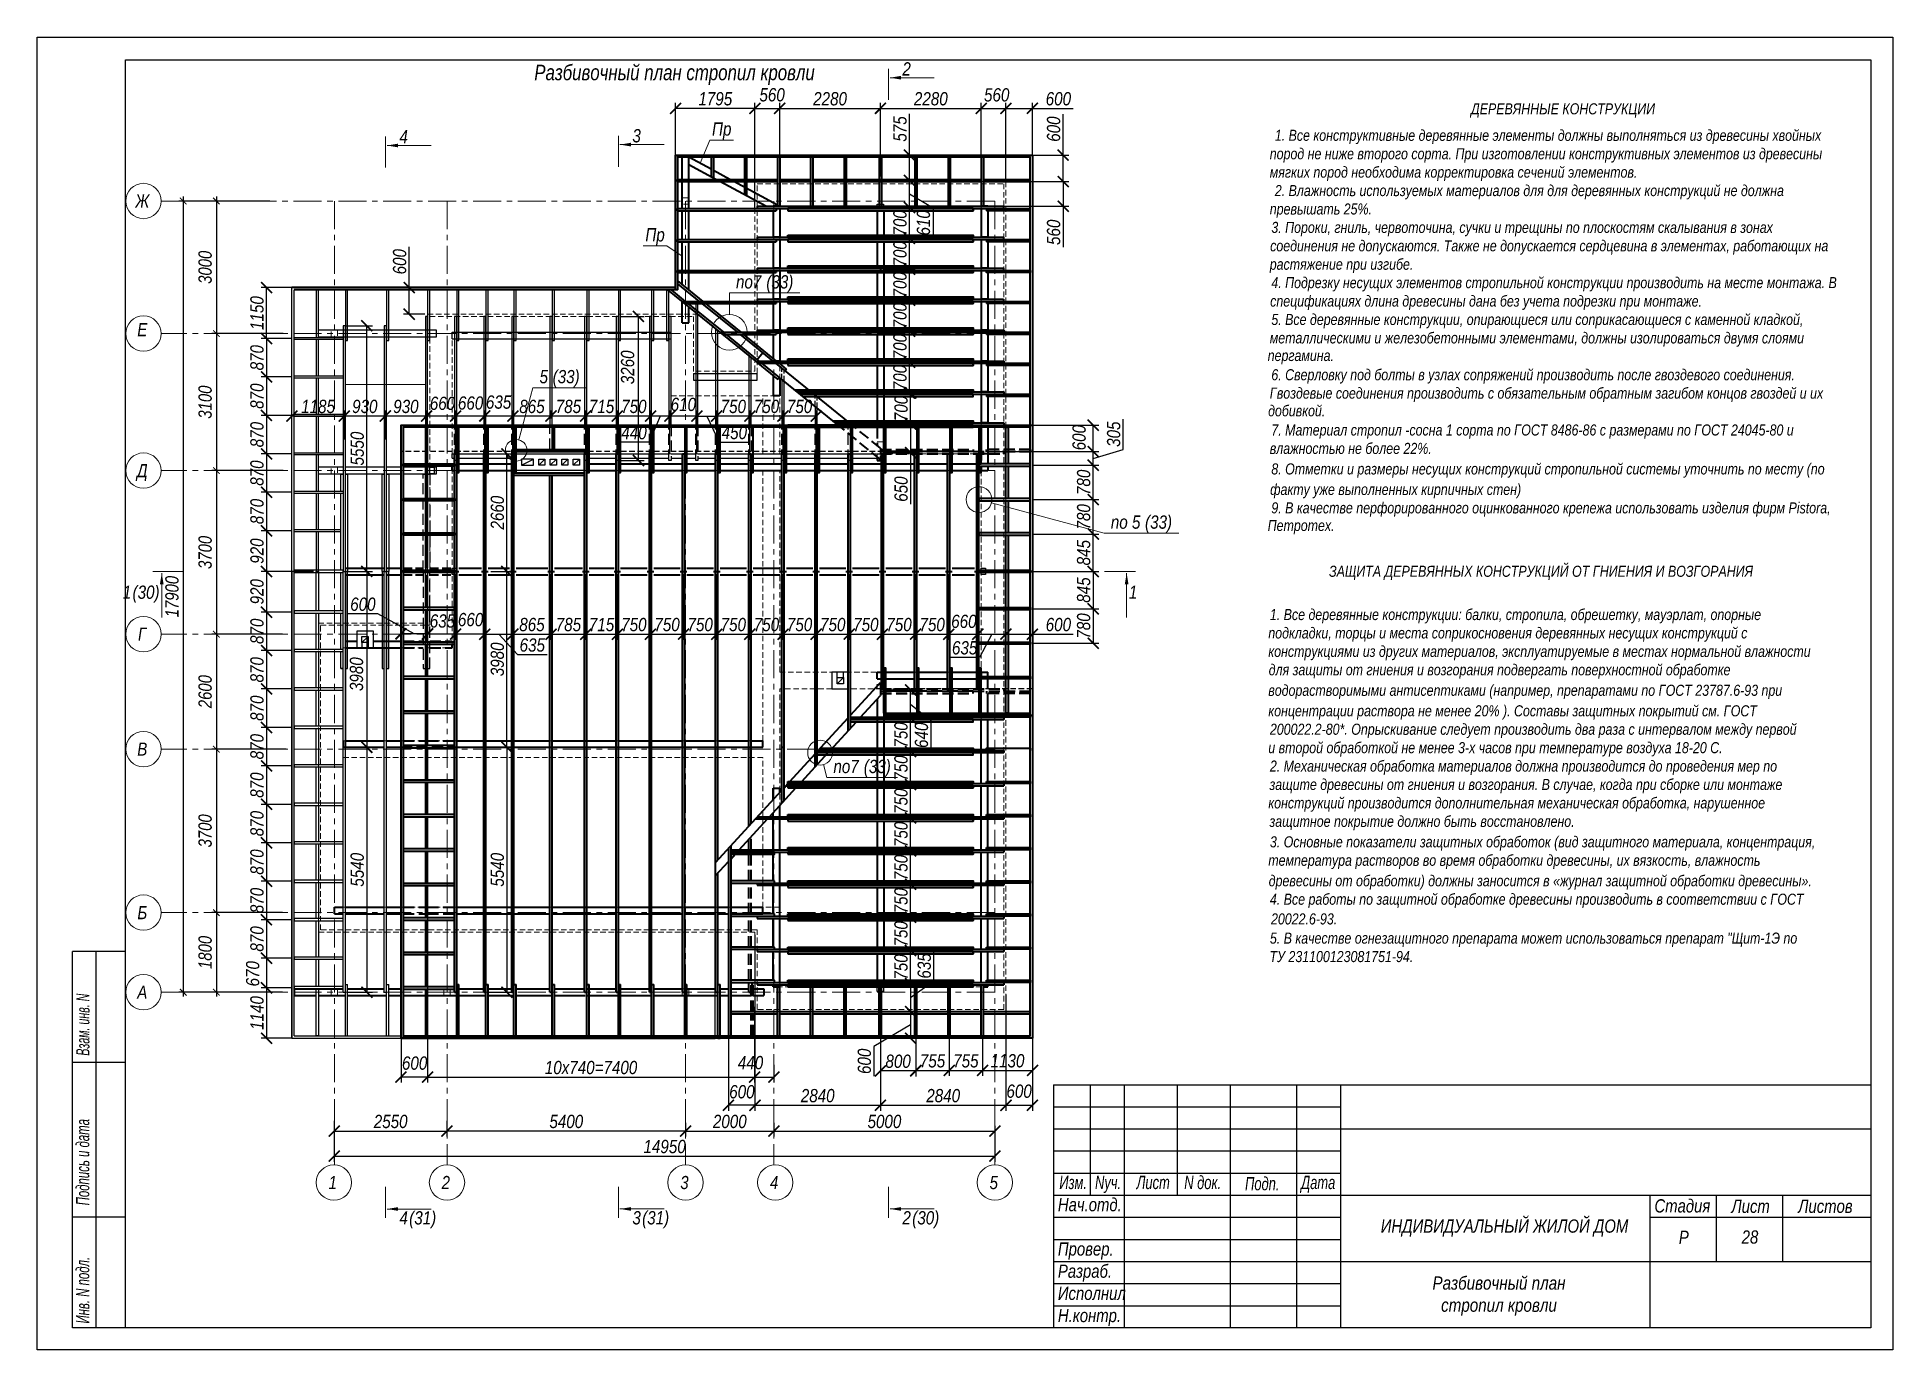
# Model space of a CAD drawing. Header units: millimetres. Extents: x 1582001 to 3303937, y 226471 to 491235.
# Drawn here: x 1750001 to 1792001, y 291255 to 320955 of the extents above; entities that cross this region are included whole.
import ezdxf
from ezdxf.enums import TextEntityAlignment as Align

# ---------------------------------------------------------------- set-up
doc = ezdxf.new("R2010")
doc.units = ezdxf.units.MM
for name, pattern in [('CENTER', [50.8, 31.75, -6.35, 6.35, -6.35]), ('gost5', [7, 5, -2, 0]), ('HIDDEN', [0.375, 0.25, -0.125])]:
    doc.linetypes.add(name, pattern=pattern)
doc.layers.get('Defpoints').update_dxf_attribs({"color": 255, "lineweight": 30})
doc.layers.add('Spezifikazia', color=250, linetype='Continuous')
doc.layers.add('Формуляр', color=138, linetype='Continuous')
for name, color, linetype, lineweight in [('Кровля', 232, 'Continuous', 25), ('Оси', 251, 'CENTER', 9), ('Основная', 250, 'Continuous', 40), ('Перегородки', 202, 'Continuous', 30), ('Пунктир', 253, 'HIDDEN', 18), ('Размеры', 7, 'Continuous', 18), ('Стены', 244, 'Continuous', 30), ('Стены несущие', 7, 'Continuous', 40), ('Текст-пояснений', 135, 'Continuous', 15), ('Утеплитель', 145, 'Continuous', 9), ('Штриховка', 252, 'Continuous', 15)]:
    doc.layers.add(name, color=color, linetype=linetype, lineweight=lineweight)
doc.styles.add('GOST 2.304', font='ARIALNI.TTF', dxfattribs={"width": 0.98, "height": 300})
doc.styles.get("Standard").update_dxf_attribs({"font": 'ARIALNI.TTF', "height": 300})
doc.styles.add('style', font='ARIALNI.TTF', dxfattribs={"width": 0.98, "height": 300})
doc.styles.add('STYLE1', font='ARIALNI.TTF', dxfattribs={"height": 300})
doc.styles.add('Текст', font='ARIALNI.TTF')
doc.dimstyles.new('ISO-25', dxfattribs={"dimscale": 100, "dimtxt": 2.5, "dimasz": 2.5, "dimexe": 1.25, "dimexo": 0.625, "dimtad": 1, "dimdec": 0, "dimtxsty": 'Standard', "dimblk": 'ARCHTICK', "dimcen": 2.5, "dimadec": 0, "dimazin": 0, "dimtfac": 1, "dimtdec": 0, "dimtmove": 0, "dimatfit": 3, "dimfxl": 0, "dimarcsym": 0})
doc.dimstyles.new('М100', dxfattribs={"dimtxt": 600, "dimasz": 150, "dimexe": 100, "dimexo": 200, "dimgap": 100, "dimtad": 1, "dimdec": 0, "dimtxsty": 'style', "dimblk": 'ARCHTICK', "dimcen": 150, "dimdle": 100, "dimclrt": 256, "dimadec": 0, "dimazin": 0, "dimtfac": 1, "dimtdec": 0, "dimtmove": 1, "dimatfit": 3, "dimldrblk": 'NONE', "dimfxl": 0, "dimarcsym": 0})
doc.dimstyles.new('х2', dxfattribs={"dimscale": 100, "dimtxt": 2.5, "dimasz": 2.5, "dimexe": 1.25, "dimexo": 0.625, "dimtad": 1, "dimdec": 0, "dimlfac": 0.5, "dimtxsty": 'Standard', "dimblk": 'ARCHTICK', "dimcen": 2.5, "dimadec": 0, "dimazin": 0, "dimtfac": 1, "dimtdec": 0, "dimtmove": 0, "dimatfit": 3, "dimfxl": 0, "dimarcsym": 0})

msp = doc.modelspace()

# ---------------------------------------------------------------- texts
at = {"layer": 'Spezifikazia', "ltscale": 500, "style": 'STYLE1', "width": 0.95}
msp.add_text('Разбивочный план стропил кровли', height=350, dxfattribs=at).set_placement((1761253.1, 319980.7))
at = {"layer": 'Оси', "linetype": 'Continuous', "ltscale": 100, "style": 'GOST 2.304'}
for s, p in [('Ж', (1752381, 317247.4)), ('Е', (1752381, 314337.4)), ('Д', (1752381, 311147.4)), ('Г', (1752381, 307447.4)), ('В', (1752381, 304847.4)), ('Б', (1752381, 301147.4)), ('А', (1752381, 299347.4)), ('1', (1756691, 295041.3)), ('2', (1759251, 295041.3)), ('3', (1764651, 295041.3)), ('4', (1766681, 295041.3)), ('5', (1771651, 295041.3))]:
    msp.add_text(s, height=297.2, dxfattribs=at).set_placement(p, align=Align.MIDDLE_CENTER)
at = {"layer": 'Размеры', "linetype": 'Continuous', "ltscale": 100}
for s, p in [('2', (1769583.6, 320086.3)), ('4', (1758200.7, 318553.4)), ('3', (1763472.3, 318573.7)), ('1', (1751939.4, 308246.8)), ('(30)', (1752160.5, 308246.8)), ('1', (1774708.8, 308246.8)), ('4', (1758200.7, 294091.8)), ('(31)', (1758421.8, 294091.8)), ('3', (1763472.3, 294093.3)), ('(31)', (1763693.9, 294093.3)), ('2', (1769583.6, 294093.3)), ('(30)', (1769806.7, 294093.3))]:
    msp.add_text(s, height=300, dxfattribs=at).set_placement(p)
at = {"layer": 'Размеры', "linetype": 'Continuous', "ltscale": 100, "style": 'Текст'}
for p in [(1765275.2, 318726.9), (1763766.4, 316333.3)]:
    msp.add_text('Пр', height=300, dxfattribs=at).set_placement(p)
at = {"layer": 'Размеры', "ltscale": 100}
for s, p in [('по7', (1765817.7, 315267.9)), ('(33)', (1766504.8, 315267.9)), ('5', (1761371.7, 313123.7)), ('(33)', (1761668.3, 313123.7)), ('по 5', (1774301, 309833.1)), ('(33)', (1775075.5, 309833.1)), ('по7', (1768022.9, 304304.2)), ('(33)', (1768710, 304304.2))]:
    msp.add_text(s, height=300, dxfattribs=at).set_placement(p)
at = {"layer": 'Текст-пояснений', "ltscale": 2, "style": 'STYLE1', "width": 0.98}
for s, p in [('ДЕРЕВЯННЫЕ КОНСТРУКЦИИ', (1782452.2, 319207.8)), ('ЗАЩИТА ДЕРЕВЯННЫХ КОНСТРУКЦИЙ ОТ ГНИЕНИЯ И ВОЗГОРАНИЯ', (1779239.5, 308745.1))]:
    msp.add_text(s, height=250, dxfattribs=at).set_placement(p)
at = {"layer": 'Формуляр', "color": 0, "style": 'STYLE1'}
for s, width, p in [('Взам. инв. N', 0.7, (1751184.5, 297910.5)), ('Подпись и дата', 0.75, (1751181.7, 294524.9)), ('Инв. N подл.', 0.75, (1751181.7, 291851.5))]:
    msp.add_text(s, height=300, rotation=90, dxfattribs=dict(at, width=width)).set_placement(p)
for s, width, p in [('Изм.', 0.85, (1773134.7, 294893.1)), ('Nуч.', 0.85, (1773944.1, 294893.1)), ('Лист', 0.85, (1774883.6, 294893.1)), ('N док.', 0.85, (1775962.9, 294893.1)), ('Подп.', 0.85, (1777339, 294866.2)), ('Дата', 0.85, (1778607.2, 294893.1)), ('Нач.отд.', 0.98, (1773102.8, 294391.5)), ('Стадия', 0.98, (1786604.1, 294363.2)), ('Лист', 0.98, (1788347.8, 294354.3)), ('Листов', 0.98, (1789858.8, 294354.3)), ('ИНДИВИДУАЛЬНЫЙ ЖИЛОЙ ДОМ', 0.98, (1780410.4, 293906.3)), ('Провер.', 0.98, (1773102.8, 293388.1)), ('Р', 0.98, (1787156.5, 293652.3)), ('28', 0.98, (1788579.7, 293658.4)), ('Разраб.', 0.98, (1773102.8, 292886.5)), ('Исполнил', 0.98, (1773102.8, 292384.8)), ('Н.контр.', 0.98, (1773102.8, 291883.2))]:
    msp.add_text(s, height=300, dxfattribs=dict(at, width=width)).set_placement(p)
at = {"layer": 'Формуляр', "color": 0, "insert": (1783086, 292917.5), "char_height": 300, "width": 12867.82, "attachment_point": 2, "style": 'STYLE1'}
msp.add_mtext('{\\fArial Narrow|b0|i1|c204|p34;Разбивочный план \\Pстропил кровли}', dxfattribs=at)
at = {"layer": 'Штриховка', "style": 'STYLE1', "width": 0.98}
for s, p in [(' 1. Все конструктивные деревянные элементы должны выполняться из древесины хвойных', (1777934, 318608.8)), ('пород не ниже второго сорта. При изготовлении конструктивных элементов из древесины', (1777898.3, 318192.1)), ('мягких пород необходима корректировка сечений элементов.', (1777898.3, 317775.5)), (' 2. Влажность используемых материалов для для деревянных конструкций не должна', (1777934, 317358.8)), ('превышать 25%%%.', (1777898.3, 316942.1)), ('3. Пороки, гниль, червоточина, сучки и трещины по плоскостям скалывания в зонах', (1777934, 316525.5)), ('соединения не допускаются. Также не допускается сердцевина в элементах, работающих на', (1777907.2, 316108.8)), ('растяжение при изгибе.', (1777898.3, 315692.1)), ('4. Подрезку несущих элементов стропильной конструкции производить на месте монтажа. В', (1777934, 315275.5)), ('спецификациях длина древесины дана без учета подрезки при монтаже.', (1777907.2, 314858.8)), ('5. Все деревянные конструкции, опирающиеся или соприкасающиеся с каменной кладкой,', (1777934, 314442.1)), ('металлическими и железобетонными элементами, должны изолироваться двумя слоями', (1777898.3, 314025.5)), ('пергамина.', (1777851.4, 313627.1)), ('6. Сверловку под болты в узлах сопряжений производить после гвоздевого соединения.', (1777934, 313192.1)), ('Гвоздевые соединения производить с обязательным обратным загибом концов гвоздей и их', (1777898.3, 312775.5)), ('добивкой.', (1777860.3, 312377.1)), ('7. Материал стропил -сосна 1 сорта по ГОСТ 8486-86 с размерами по ГОСТ 24045-80 и', (1777934, 311942.1)), ('влажностью не более 22%%%.', (1777898.3, 311525.5)), ('8. Отметки и размеры несущих конструкций стропильной системы уточнить по месту (по', (1777934, 311061.2)), ('факту уже выполненных кирпичных стен)', (1777907.2, 310596.9)), ('9. В качестве перфорированного оцинкованного крепежа использовать изделия фирм Pistora,', (1777934, 310180.2)), ('Петротех.', (1777851.4, 309781.9)), ('1. Все деревянные конструкции: балки, стропила, обрешетку, мауэрлат, опорные', (1777900.9, 307766.9)), ('подкладки, торцы и места соприкосновения деревянных несущих конструкций с', (1777865.2, 307350.2)), ('конструкциями из других материалов, эксплуатируемые в местах нормальной влажности', (1777865.2, 306933.5)), ('для защиты от гниения и возгорания подвергать поверхностной обработке', (1777874.1, 306516.9)), ('водорастворимыми антисептиками (например, препаратами по ГОСТ 23787.6-93 при', (1777865.2, 306052.6)), ('концентрации раствора не менее 20%%% ). Составы защитных покрытий см. ГОСТ', (1777865.2, 305588.3)), ('200022.2-80*. Опрыскивание следует производить два раза с интервалом между первой', (1777900.9, 305171.6)), ('и второй обработкой не менее 3-х часов при температуре воздуха 18-20 С.', (1777865.2, 304755)), ('2. Механическая обработка материалов должна производится до проведения мер по', (1777900.9, 304338.3)), ('защите древесины от гниения и возгорания. В случае, когда при сборке или монтаже', (1777892, 303921.6)), ('конструкций производится дополнительная механическая обработка, нарушенное', (1777865.2, 303505)), ('защитное покрытие должно быть восстановлено.', (1777892, 303088.3)), ('3. Основные показатели защитных обработок (вид защитного материала, концентрация,', (1777900.9, 302624)), ('температура растворов во время обработки древесины, их вязкость, влажность', (1777865.2, 302207.3)), ('древесины от обработки) должны заносится в «журнал защитной обработки древесины».', (1777874.1, 301743)), ('4. Все работы по защитной обработке древесины производить в соответствии с ГОСТ', (1777900.9, 301326.4)), ('20022.6-93.', (1777926.3, 300880.3)), ('5. В качестве огнезащитного препарата может использоваться препарат "Щит-1Э по', (1777900.9, 300445.4)), ('ТУ 231100123081751-94.', (1777892, 300028.8))]:
    msp.add_text(s, height=250, dxfattribs=at).set_placement(p)

# ---------------------------------------------------------------- blocks, each defined once
blk = doc.blocks.new('_ArchTick')
at = {"color": 0, "linetype": 'ByBlock', "const_width": 0.15}
blk.add_lwpolyline([(-0.5, -0.5), (0.5, 0.5)], dxfattribs=at)
blk = doc.blocks.new('*D1275')
at = {"layer": 'Defpoints', "color": 0, "lineweight": -3, "transparency": 16777216}
for p in [(1755757, 307447), (1754057, 304847), (1755837, 304847)]:
    blk.add_point(p, dxfattribs=at)
at = {"layer": 'Размеры', "color": 0, "lineweight": -2, "transparency": 16777216}
for p, q in [((1755557, 307447), (1753957, 307447)), ((1754057, 307547), (1754057, 304747)), ((1755637, 304847), (1753957, 304847))]:
    blk.add_line(p, q, dxfattribs=at)
at = {"layer": 'Размеры', "color": 0, "lineweight": -2, "transparency": 16777216, "xscale": 150, "yscale": 150, "zscale": 150}
for p, rotation in [((1754057, 307447), 90), ((1754057, 304847), 270)]:
    blk.add_blockref('_ArchTick', p, dxfattribs=dict(at, rotation=rotation))
at = {"layer": 'Размеры', "transparency": 16777216, "insert": (1753804, 306147), "char_height": 300, "attachment_point": 5, "rotation": 90, "style": 'style'}
blk.add_mtext('2600', dxfattribs=at)
blk = doc.blocks.new('_None')
blk = doc.blocks.new('*D1495')
at = {"layer": 'Defpoints', "color": 0, "lineweight": -3, "transparency": 16777216}
for p in [(1755837, 304847), (1754057, 301147), (1755757, 301147)]:
    blk.add_point(p, dxfattribs=at)
at = {"layer": 'Размеры', "color": 0, "lineweight": -2, "transparency": 16777216}
for p, q in [((1754057, 304947), (1754057, 301047)), ((1755637, 304847), (1753957, 304847)), ((1755557, 301147), (1753957, 301147))]:
    blk.add_line(p, q, dxfattribs=at)
at = {"layer": 'Размеры', "color": 0, "lineweight": -2, "transparency": 16777216, "xscale": 150, "yscale": 150, "zscale": 150}
for p, rotation in [((1754057, 304847), 90), ((1754057, 301147), 270)]:
    blk.add_blockref('_ArchTick', p, dxfattribs=dict(at, rotation=rotation))
at = {"layer": 'Размеры', "transparency": 16777216, "insert": (1753804, 302997), "char_height": 300, "attachment_point": 5, "rotation": 90, "style": 'style'}
blk.add_mtext('3700', dxfattribs=at)
blk = doc.blocks.new('*D1496')
at = {"layer": 'Defpoints', "color": 0, "lineweight": -3, "transparency": 16777216}
for p in [(1755757, 301147), (1754057, 299347), (1755757, 299347)]:
    blk.add_point(p, dxfattribs=at)
at = {"layer": 'Размеры', "color": 0, "lineweight": -2, "transparency": 16777216}
for p, q in [((1755557, 301147), (1753957, 301147)), ((1754057, 301247), (1754057, 299247)), ((1755557, 299347), (1753957, 299347))]:
    blk.add_line(p, q, dxfattribs=at)
at = {"layer": 'Размеры', "color": 0, "lineweight": -2, "transparency": 16777216, "xscale": 150, "yscale": 150, "zscale": 150}
for p, rotation in [((1754057, 301147), 90), ((1754057, 299347), 270)]:
    blk.add_blockref('_ArchTick', p, dxfattribs=dict(at, rotation=rotation))
at = {"layer": 'Размеры', "transparency": 16777216, "insert": (1753804, 300247), "char_height": 300, "attachment_point": 5, "rotation": 90, "style": 'style'}
blk.add_mtext('1800', dxfattribs=at)
blk = doc.blocks.new('*D1497')
at = {"layer": 'Defpoints', "color": 0, "lineweight": -3, "transparency": 16777216}
for p in [(1755767, 314247), (1754057, 311147), (1755767, 311147)]:
    blk.add_point(p, dxfattribs=at)
at = {"layer": 'Размеры', "color": 0, "lineweight": -2, "transparency": 16777216}
for p, q in [((1755567, 314247), (1753957, 314247)), ((1754057, 314347), (1754057, 311047)), ((1755567, 311147), (1753957, 311147))]:
    blk.add_line(p, q, dxfattribs=at)
at = {"layer": 'Размеры', "color": 0, "lineweight": -2, "transparency": 16777216, "xscale": 150, "yscale": 150, "zscale": 150}
for p, rotation in [((1754057, 314247), 90), ((1754057, 311147), 270)]:
    blk.add_blockref('_ArchTick', p, dxfattribs=dict(at, rotation=rotation))
at = {"layer": 'Размеры', "transparency": 16777216, "insert": (1753804, 312697), "char_height": 300, "attachment_point": 5, "rotation": 90, "style": 'style'}
blk.add_mtext('3100', dxfattribs=at)
blk = doc.blocks.new('*D1498')
at = {"layer": 'Defpoints', "color": 0, "lineweight": -3, "transparency": 16777216}
for p in [(1755767, 311147), (1754057, 307447), (1755757, 307447)]:
    blk.add_point(p, dxfattribs=at)
at = {"layer": 'Размеры', "color": 0, "lineweight": -2, "transparency": 16777216}
for p, q in [((1754057, 311247), (1754057, 307347)), ((1755567, 311147), (1753957, 311147)), ((1755557, 307447), (1753957, 307447))]:
    blk.add_line(p, q, dxfattribs=at)
at = {"layer": 'Размеры', "color": 0, "lineweight": -2, "transparency": 16777216, "xscale": 150, "yscale": 150, "zscale": 150}
for p, rotation in [((1754057, 311147), 90), ((1754057, 307447), 270)]:
    blk.add_blockref('_ArchTick', p, dxfattribs=dict(at, rotation=rotation))
at = {"layer": 'Размеры', "transparency": 16777216, "insert": (1753804, 309297), "char_height": 300, "attachment_point": 5, "rotation": 90, "style": 'style'}
blk.add_mtext('3700', dxfattribs=at)
blk = doc.blocks.new('*D1499')
at = {"layer": 'Defpoints', "color": 0, "lineweight": -3, "transparency": 16777216}
for p in [(1755467, 317247), (1754057, 314247), (1755767, 314247)]:
    blk.add_point(p, dxfattribs=at)
at = {"layer": 'Размеры', "color": 0, "lineweight": -2, "transparency": 16777216}
for p, q in [((1755267, 317247), (1753957, 317247)), ((1754057, 317347), (1754057, 314147)), ((1755567, 314247), (1753957, 314247))]:
    blk.add_line(p, q, dxfattribs=at)
at = {"layer": 'Размеры', "color": 0, "lineweight": -2, "transparency": 16777216, "xscale": 150, "yscale": 150, "zscale": 150}
for p, rotation in [((1754057, 317247), 90), ((1754057, 314247), 270)]:
    blk.add_blockref('_ArchTick', p, dxfattribs=dict(at, rotation=rotation))
at = {"layer": 'Размеры', "transparency": 16777216, "insert": (1753804, 315747), "char_height": 300, "attachment_point": 5, "rotation": 90, "style": 'style'}
blk.add_mtext('3000', dxfattribs=at)
blk = doc.blocks.new('*D1500')
at = {"layer": 'Defpoints', "color": 0, "lineweight": -3, "transparency": 16777216}
for p in [(1755467, 317247), (1753307, 299347), (1755757, 299347)]:
    blk.add_point(p, dxfattribs=at)
at = {"layer": 'Размеры', "color": 0, "lineweight": -2, "transparency": 16777216}
for p, q in [((1755267, 317247), (1753207, 317247)), ((1753307, 317347), (1753307, 299247)), ((1755557, 299347), (1753207, 299347))]:
    blk.add_line(p, q, dxfattribs=at)
at = {"layer": 'Размеры', "color": 0, "lineweight": -2, "transparency": 16777216, "xscale": 150, "yscale": 150, "zscale": 150}
for p, rotation in [((1753307, 317247), 90), ((1753307, 299347), 270)]:
    blk.add_blockref('_ArchTick', p, dxfattribs=dict(at, rotation=rotation))
at = {"layer": 'Размеры', "transparency": 16777216, "insert": (1753054, 308297), "char_height": 300, "attachment_point": 5, "rotation": 90, "style": 'style'}
blk.add_mtext('17900', dxfattribs=at)
blk = doc.blocks.new('*D1672')
at = {"layer": 'Defpoints', "color": 0, "lineweight": -3, "ltscale": 100, "transparency": 16777216}
for p in [(1760207, 308867), (1760633, 308867), (1760157, 304887)]:
    blk.add_point(p, dxfattribs=at)
at = {"layer": 'Размеры', "color": 0, "lineweight": -2, "ltscale": 100, "transparency": 16777216}
for p, q in [((1760270, 308867), (1760758, 308867)), ((1760633, 304887), (1760633, 308867)), ((1760220, 304887), (1760758, 304887))]:
    blk.add_line(p, q, dxfattribs=at)
at = {"layer": 'Размеры', "color": 0, "lineweight": -2, "ltscale": 100, "transparency": 16777216, "xscale": 250, "yscale": 250, "zscale": 250}
for p, rotation in [((1760633, 308867), 90), ((1760633, 304887), 270)]:
    blk.add_blockref('_ArchTick', p, dxfattribs=dict(at, rotation=rotation))
at = {"layer": 'Размеры', "color": 0, "ltscale": 100, "transparency": 16777216, "insert": (1760418, 306877), "char_height": 300, "attachment_point": 5, "rotation": 90}
blk.add_mtext('3980', dxfattribs=at)
blk = doc.blocks.new('*D1673')
at = {"layer": 'Defpoints', "color": 0, "lineweight": -3, "ltscale": 100, "transparency": 16777216}
for p in [(1760157, 304887), (1760157, 299347), (1760633, 299347)]:
    blk.add_point(p, dxfattribs=at)
at = {"layer": 'Размеры', "color": 0, "lineweight": -2, "ltscale": 100, "transparency": 16777216}
for p, q in [((1760220, 304887), (1760758, 304887)), ((1760633, 304887), (1760633, 299347)), ((1760220, 299347), (1760758, 299347))]:
    blk.add_line(p, q, dxfattribs=at)
at = {"layer": 'Размеры', "color": 0, "lineweight": -2, "ltscale": 100, "transparency": 16777216, "xscale": 250, "yscale": 250, "zscale": 250}
for p, rotation in [((1760633, 304887), 90), ((1760633, 299347), 270)]:
    blk.add_blockref('_ArchTick', p, dxfattribs=dict(at, rotation=rotation))
at = {"layer": 'Размеры', "color": 0, "ltscale": 100, "transparency": 16777216, "insert": (1760418, 302117), "char_height": 300, "attachment_point": 5, "rotation": 90}
blk.add_mtext('5540', dxfattribs=at)
blk = doc.blocks.new('*D1674')
at = {"layer": 'Defpoints', "color": 0, "lineweight": -3, "ltscale": 100, "transparency": 16777216}
for p in [(1756977, 308867), (1756977, 304887), (1757463, 304887)]:
    blk.add_point(p, dxfattribs=at)
at = {"layer": 'Размеры', "color": 0, "lineweight": -2, "ltscale": 100, "transparency": 16777216}
for p, q in [((1757040, 308867), (1757588, 308867)), ((1757463, 308867), (1757463, 304887)), ((1757040, 304887), (1757588, 304887))]:
    blk.add_line(p, q, dxfattribs=at)
at = {"layer": 'Размеры', "color": 0, "lineweight": -2, "ltscale": 100, "transparency": 16777216, "xscale": 250, "yscale": 250, "zscale": 250}
for p, rotation in [((1757463, 308867), 90), ((1757463, 304887), 270)]:
    blk.add_blockref('_ArchTick', p, dxfattribs=dict(at, rotation=rotation))
at = {"layer": 'Размеры', "color": 0, "ltscale": 100, "transparency": 16777216, "insert": (1757230, 306542), "char_height": 300, "attachment_point": 5, "rotation": 90}
blk.add_mtext('3980', dxfattribs=at)
blk = doc.blocks.new('*D1675')
at = {"layer": 'Defpoints', "color": 0, "lineweight": -3, "ltscale": 100, "transparency": 16777216}
for p in [(1756977, 304887), (1756977, 299347), (1757463, 299347)]:
    blk.add_point(p, dxfattribs=at)
at = {"layer": 'Размеры', "color": 0, "lineweight": -2, "ltscale": 100, "transparency": 16777216}
for p, q in [((1757040, 304887), (1757588, 304887)), ((1757463, 304887), (1757463, 299347)), ((1757040, 299347), (1757588, 299347))]:
    blk.add_line(p, q, dxfattribs=at)
at = {"layer": 'Размеры', "color": 0, "lineweight": -2, "ltscale": 100, "transparency": 16777216, "xscale": 250, "yscale": 250, "zscale": 250}
for p, rotation in [((1757463, 304887), 90), ((1757463, 299347), 270)]:
    blk.add_blockref('_ArchTick', p, dxfattribs=dict(at, rotation=rotation))
at = {"layer": 'Размеры', "color": 0, "ltscale": 100, "transparency": 16777216, "insert": (1757247, 302117), "char_height": 300, "attachment_point": 5, "rotation": 90}
blk.add_mtext('5540', dxfattribs=at)
blk = doc.blocks.new('*D1676')
at = {"layer": 'Defpoints', "color": 0, "lineweight": -3, "ltscale": 100, "transparency": 16777216}
for p in [(1760250, 311527), (1760633, 311527), (1760207, 308867)]:
    blk.add_point(p, dxfattribs=at)
at = {"layer": 'Размеры', "color": 0, "lineweight": -2, "ltscale": 100, "transparency": 16777216}
for p, q in [((1760313, 311527), (1760758, 311527)), ((1760633, 308867), (1760633, 311527)), ((1760270, 308867), (1760758, 308867))]:
    blk.add_line(p, q, dxfattribs=at)
at = {"layer": 'Размеры', "color": 0, "lineweight": -2, "ltscale": 100, "transparency": 16777216, "xscale": 250, "yscale": 250, "zscale": 250}
for p, rotation in [((1760633, 311527), 90), ((1760633, 308867), 270)]:
    blk.add_blockref('_ArchTick', p, dxfattribs=dict(at, rotation=rotation))
at = {"layer": 'Размеры', "color": 0, "ltscale": 100, "transparency": 16777216, "insert": (1760418, 310197), "char_height": 300, "attachment_point": 5, "rotation": 90}
blk.add_mtext('2660', dxfattribs=at)
blk = doc.blocks.new('*D1677')
at = {"layer": 'Defpoints', "color": 0, "lineweight": -3, "ltscale": 100, "transparency": 16777216}
for p in [(1756927, 314425), (1757463, 314425), (1756977, 308867)]:
    blk.add_point(p, dxfattribs=at)
at = {"layer": 'Размеры', "color": 0, "lineweight": -2, "ltscale": 100, "transparency": 16777216}
for p, q in [((1756990, 314425), (1757588, 314425)), ((1757463, 308867), (1757463, 314425)), ((1757040, 308867), (1757588, 308867))]:
    blk.add_line(p, q, dxfattribs=at)
at = {"layer": 'Размеры', "color": 0, "lineweight": -2, "ltscale": 100, "transparency": 16777216, "xscale": 250, "yscale": 250, "zscale": 250}
for p, rotation in [((1757463, 314425), 90), ((1757463, 308867), 270)]:
    blk.add_blockref('_ArchTick', p, dxfattribs=dict(at, rotation=rotation))
at = {"layer": 'Размеры', "color": 0, "ltscale": 100, "transparency": 16777216, "insert": (1757247, 311646), "char_height": 300, "attachment_point": 5, "rotation": 90}
blk.add_mtext('5550 ', dxfattribs=at)
blk = doc.blocks.new('*D1678')
at = {"layer": 'Defpoints', "color": 0, "lineweight": -3, "ltscale": 100, "transparency": 16777216}
for p in [(1763157, 314637), (1763611, 314637), (1763157, 311377)]:
    blk.add_point(p, dxfattribs=at)
at = {"layer": 'Размеры', "color": 0, "lineweight": -2, "ltscale": 100, "transparency": 16777216}
for p, q in [((1763220, 314637), (1763736, 314637)), ((1763611, 311377), (1763611, 314637)), ((1763220, 311377), (1763736, 311377))]:
    blk.add_line(p, q, dxfattribs=at)
at = {"layer": 'Размеры', "color": 0, "lineweight": -2, "ltscale": 100, "transparency": 16777216, "xscale": 250, "yscale": 250, "zscale": 250}
for p, rotation in [((1763611, 314637), 90), ((1763611, 311377), 270)]:
    blk.add_blockref('_ArchTick', p, dxfattribs=dict(at, rotation=rotation))
at = {"layer": 'Размеры', "color": 0, "ltscale": 100, "transparency": 16777216, "insert": (1763366, 313484), "char_height": 300, "attachment_point": 5, "rotation": 90}
blk.add_mtext('3260', dxfattribs=at)
blk = doc.blocks.new('*D1679')
at = {"layer": 'Defpoints', "color": 0, "lineweight": -3, "ltscale": 100, "transparency": 16777216}
for p in [(1760132, 308867), (1760767, 308867), (1760767, 307447)]:
    blk.add_point(p, dxfattribs=at)
at = {"layer": 'Размеры', "color": 0, "lineweight": -2, "ltscale": 100, "transparency": 16777216}
for p, q in [((1760132, 308805), (1760132, 307322)), ((1760767, 308805), (1760767, 307322)), ((1760132, 307447), (1760767, 307447)), ((1760450, 307447), (1760870, 306985)), ((1760870, 306985), (1761545, 306985))]:
    blk.add_line(p, q, dxfattribs=at)
at = {"layer": 'Размеры', "color": 0, "lineweight": -2, "ltscale": 100, "transparency": 16777216, "xscale": 250, "yscale": 250, "zscale": 250, "rotation": 180}
blk.add_blockref('_ArchTick', (1760132, 307447), dxfattribs=at)
at = {"layer": 'Размеры', "color": 0, "lineweight": -2, "ltscale": 100, "transparency": 16777216, "xscale": 250, "yscale": 250, "zscale": 250}
blk.add_blockref('_ArchTick', (1760767, 307447), dxfattribs=at)
at = {"layer": 'Размеры', "color": 0, "ltscale": 100, "transparency": 16777216, "insert": (1761207, 307200), "char_height": 300, "attachment_point": 5}
blk.add_mtext('635', dxfattribs=at)
blk = doc.blocks.new('*D1680')
at = {"layer": 'Defpoints', "color": 0, "lineweight": -3, "ltscale": 100, "transparency": 16777216}
for p in [(1760767, 308867), (1761632, 308867), (1761632, 307447)]:
    blk.add_point(p, dxfattribs=at)
at = {"layer": 'Размеры', "color": 0, "lineweight": -2, "ltscale": 100, "transparency": 16777216}
for p, q in [((1760767, 308805), (1760767, 307322)), ((1761632, 308805), (1761632, 307322)), ((1760767, 307447), (1761632, 307447))]:
    blk.add_line(p, q, dxfattribs=at)
at = {"layer": 'Размеры', "color": 0, "lineweight": -2, "ltscale": 100, "transparency": 16777216, "xscale": 250, "yscale": 250, "zscale": 250, "rotation": 180}
blk.add_blockref('_ArchTick', (1760767, 307447), dxfattribs=at)
at = {"layer": 'Размеры', "color": 0, "lineweight": -2, "ltscale": 100, "transparency": 16777216, "xscale": 250, "yscale": 250, "zscale": 250}
blk.add_blockref('_ArchTick', (1761632, 307447), dxfattribs=at)
at = {"layer": 'Размеры', "color": 0, "ltscale": 100, "transparency": 16777216, "insert": (1761200, 307663), "char_height": 300, "attachment_point": 5}
blk.add_mtext('865', dxfattribs=at)
blk = doc.blocks.new('*D1681')
at = {"layer": 'Defpoints', "color": 0, "lineweight": -3, "ltscale": 100, "transparency": 16777216}
for p in [(1761632, 308867), (1762417, 308867), (1762417, 307447)]:
    blk.add_point(p, dxfattribs=at)
at = {"layer": 'Размеры', "color": 0, "lineweight": -2, "ltscale": 100, "transparency": 16777216}
for p, q in [((1761632, 308805), (1761632, 307322)), ((1762417, 308805), (1762417, 307322)), ((1761632, 307447), (1762417, 307447))]:
    blk.add_line(p, q, dxfattribs=at)
at = {"layer": 'Размеры', "color": 0, "lineweight": -2, "ltscale": 100, "transparency": 16777216, "xscale": 250, "yscale": 250, "zscale": 250, "rotation": 180}
blk.add_blockref('_ArchTick', (1761632, 307447), dxfattribs=at)
at = {"layer": 'Размеры', "color": 0, "lineweight": -2, "ltscale": 100, "transparency": 16777216, "xscale": 250, "yscale": 250, "zscale": 250}
blk.add_blockref('_ArchTick', (1762417, 307447), dxfattribs=at)
at = {"layer": 'Размеры', "color": 0, "ltscale": 100, "transparency": 16777216, "insert": (1762025, 307663), "char_height": 300, "attachment_point": 5}
blk.add_mtext('785', dxfattribs=at)
blk = doc.blocks.new('*D1682')
at = {"layer": 'Defpoints', "color": 0, "lineweight": -3, "ltscale": 100, "transparency": 16777216}
for p in [(1762417, 308867), (1763132, 308867), (1763132, 307447)]:
    blk.add_point(p, dxfattribs=at)
at = {"layer": 'Размеры', "color": 0, "lineweight": -2, "ltscale": 100, "transparency": 16777216}
for p, q in [((1762417, 308805), (1762417, 307322)), ((1763132, 308805), (1763132, 307322)), ((1762417, 307447), (1763132, 307447))]:
    blk.add_line(p, q, dxfattribs=at)
at = {"layer": 'Размеры', "color": 0, "lineweight": -2, "ltscale": 100, "transparency": 16777216, "xscale": 250, "yscale": 250, "zscale": 250, "rotation": 180}
blk.add_blockref('_ArchTick', (1762417, 307447), dxfattribs=at)
at = {"layer": 'Размеры', "color": 0, "lineweight": -2, "ltscale": 100, "transparency": 16777216, "xscale": 250, "yscale": 250, "zscale": 250}
blk.add_blockref('_ArchTick', (1763132, 307447), dxfattribs=at)
at = {"layer": 'Размеры', "color": 0, "ltscale": 100, "transparency": 16777216, "insert": (1762775, 307663), "char_height": 300, "attachment_point": 5}
blk.add_mtext('715', dxfattribs=at)
blk = doc.blocks.new('*D1683')
at = {"layer": 'Defpoints', "color": 0, "lineweight": -3, "ltscale": 100, "transparency": 16777216}
for p in [(1763132, 308867), (1763882, 308867), (1763882, 307447)]:
    blk.add_point(p, dxfattribs=at)
at = {"layer": 'Размеры', "color": 0, "lineweight": -2, "ltscale": 100, "transparency": 16777216}
for p, q in [((1763132, 308805), (1763132, 307322)), ((1763882, 308805), (1763882, 307322)), ((1763132, 307447), (1763882, 307447))]:
    blk.add_line(p, q, dxfattribs=at)
at = {"layer": 'Размеры', "color": 0, "lineweight": -2, "ltscale": 100, "transparency": 16777216, "xscale": 250, "yscale": 250, "zscale": 250, "rotation": 180}
blk.add_blockref('_ArchTick', (1763132, 307447), dxfattribs=at)
at = {"layer": 'Размеры', "color": 0, "lineweight": -2, "ltscale": 100, "transparency": 16777216, "xscale": 250, "yscale": 250, "zscale": 250}
blk.add_blockref('_ArchTick', (1763882, 307447), dxfattribs=at)
at = {"layer": 'Размеры', "color": 0, "ltscale": 100, "transparency": 16777216, "insert": (1763507, 307663), "char_height": 300, "attachment_point": 5}
blk.add_mtext('750', dxfattribs=at)
blk = doc.blocks.new('*D1684')
at = {"layer": 'Defpoints', "color": 0, "lineweight": -3, "ltscale": 100, "transparency": 16777216}
for p in [(1763882, 308867), (1764632, 308867), (1764632, 307447)]:
    blk.add_point(p, dxfattribs=at)
at = {"layer": 'Размеры', "color": 0, "lineweight": -2, "ltscale": 100, "transparency": 16777216}
for p, q in [((1763882, 308805), (1763882, 307322)), ((1764632, 308805), (1764632, 307322)), ((1763882, 307447), (1764632, 307447))]:
    blk.add_line(p, q, dxfattribs=at)
at = {"layer": 'Размеры', "color": 0, "lineweight": -2, "ltscale": 100, "transparency": 16777216, "xscale": 250, "yscale": 250, "zscale": 250, "rotation": 180}
blk.add_blockref('_ArchTick', (1763882, 307447), dxfattribs=at)
at = {"layer": 'Размеры', "color": 0, "lineweight": -2, "ltscale": 100, "transparency": 16777216, "xscale": 250, "yscale": 250, "zscale": 250}
blk.add_blockref('_ArchTick', (1764632, 307447), dxfattribs=at)
at = {"layer": 'Размеры', "color": 0, "ltscale": 100, "transparency": 16777216, "insert": (1764257, 307663), "char_height": 300, "attachment_point": 5}
blk.add_mtext('750', dxfattribs=at)
blk = doc.blocks.new('*D1685')
at = {"layer": 'Defpoints', "color": 0, "lineweight": -3, "ltscale": 100, "transparency": 16777216}
for p in [(1764632, 308867), (1765382, 308867), (1765382, 307447)]:
    blk.add_point(p, dxfattribs=at)
at = {"layer": 'Размеры', "color": 0, "lineweight": -2, "ltscale": 100, "transparency": 16777216}
for p, q in [((1764632, 308805), (1764632, 307322)), ((1765382, 308805), (1765382, 307322)), ((1764632, 307447), (1765382, 307447))]:
    blk.add_line(p, q, dxfattribs=at)
at = {"layer": 'Размеры', "color": 0, "lineweight": -2, "ltscale": 100, "transparency": 16777216, "xscale": 250, "yscale": 250, "zscale": 250, "rotation": 180}
blk.add_blockref('_ArchTick', (1764632, 307447), dxfattribs=at)
at = {"layer": 'Размеры', "color": 0, "lineweight": -2, "ltscale": 100, "transparency": 16777216, "xscale": 250, "yscale": 250, "zscale": 250}
blk.add_blockref('_ArchTick', (1765382, 307447), dxfattribs=at)
at = {"layer": 'Размеры', "color": 0, "ltscale": 100, "transparency": 16777216, "insert": (1765007, 307663), "char_height": 300, "attachment_point": 5}
blk.add_mtext('750', dxfattribs=at)
blk = doc.blocks.new('*D1686')
at = {"layer": 'Defpoints', "color": 0, "lineweight": -3, "ltscale": 100, "transparency": 16777216}
for p in [(1765382, 308867), (1766132, 308867), (1766132, 307447)]:
    blk.add_point(p, dxfattribs=at)
at = {"layer": 'Размеры', "color": 0, "lineweight": -2, "ltscale": 100, "transparency": 16777216}
for p, q in [((1765382, 308805), (1765382, 307322)), ((1766132, 308805), (1766132, 307322)), ((1765382, 307447), (1766132, 307447))]:
    blk.add_line(p, q, dxfattribs=at)
at = {"layer": 'Размеры', "color": 0, "lineweight": -2, "ltscale": 100, "transparency": 16777216, "xscale": 250, "yscale": 250, "zscale": 250, "rotation": 180}
blk.add_blockref('_ArchTick', (1765382, 307447), dxfattribs=at)
at = {"layer": 'Размеры', "color": 0, "lineweight": -2, "ltscale": 100, "transparency": 16777216, "xscale": 250, "yscale": 250, "zscale": 250}
blk.add_blockref('_ArchTick', (1766132, 307447), dxfattribs=at)
at = {"layer": 'Размеры', "color": 0, "ltscale": 100, "transparency": 16777216, "insert": (1765757, 307663), "char_height": 300, "attachment_point": 5}
blk.add_mtext('750', dxfattribs=at)
blk = doc.blocks.new('*D1687')
at = {"layer": 'Defpoints', "color": 0, "lineweight": -3, "ltscale": 100, "transparency": 16777216}
for p in [(1766132, 308867), (1766882, 308867), (1766882, 307447)]:
    blk.add_point(p, dxfattribs=at)
at = {"layer": 'Размеры', "color": 0, "lineweight": -2, "ltscale": 100, "transparency": 16777216}
for p, q in [((1766132, 308805), (1766132, 307322)), ((1766882, 308805), (1766882, 307322)), ((1766132, 307447), (1766882, 307447))]:
    blk.add_line(p, q, dxfattribs=at)
at = {"layer": 'Размеры', "color": 0, "lineweight": -2, "ltscale": 100, "transparency": 16777216, "xscale": 250, "yscale": 250, "zscale": 250, "rotation": 180}
blk.add_blockref('_ArchTick', (1766132, 307447), dxfattribs=at)
at = {"layer": 'Размеры', "color": 0, "lineweight": -2, "ltscale": 100, "transparency": 16777216, "xscale": 250, "yscale": 250, "zscale": 250}
blk.add_blockref('_ArchTick', (1766882, 307447), dxfattribs=at)
at = {"layer": 'Размеры', "color": 0, "ltscale": 100, "transparency": 16777216, "insert": (1766507, 307663), "char_height": 300, "attachment_point": 5}
blk.add_mtext('750', dxfattribs=at)
blk = doc.blocks.new('*D1688')
at = {"layer": 'Defpoints', "color": 0, "lineweight": -3, "ltscale": 100, "transparency": 16777216}
for p in [(1766882, 308867), (1767632, 308867), (1767632, 307447)]:
    blk.add_point(p, dxfattribs=at)
at = {"layer": 'Размеры', "color": 0, "lineweight": -2, "ltscale": 100, "transparency": 16777216}
for p, q in [((1766882, 308805), (1766882, 307322)), ((1767632, 308805), (1767632, 307322)), ((1766882, 307447), (1767632, 307447))]:
    blk.add_line(p, q, dxfattribs=at)
at = {"layer": 'Размеры', "color": 0, "lineweight": -2, "ltscale": 100, "transparency": 16777216, "xscale": 250, "yscale": 250, "zscale": 250, "rotation": 180}
blk.add_blockref('_ArchTick', (1766882, 307447), dxfattribs=at)
at = {"layer": 'Размеры', "color": 0, "lineweight": -2, "ltscale": 100, "transparency": 16777216, "xscale": 250, "yscale": 250, "zscale": 250}
blk.add_blockref('_ArchTick', (1767632, 307447), dxfattribs=at)
at = {"layer": 'Размеры', "color": 0, "ltscale": 100, "transparency": 16777216, "insert": (1767257, 307663), "char_height": 300, "attachment_point": 5}
blk.add_mtext('750', dxfattribs=at)
blk = doc.blocks.new('*D1689')
at = {"layer": 'Defpoints', "color": 0, "lineweight": -3, "ltscale": 100, "transparency": 16777216}
for p in [(1767632, 308867), (1768382, 308867), (1768382, 307447)]:
    blk.add_point(p, dxfattribs=at)
at = {"layer": 'Размеры', "color": 0, "lineweight": -2, "ltscale": 100, "transparency": 16777216}
for p, q in [((1767632, 308805), (1767632, 307322)), ((1768382, 308805), (1768382, 307322)), ((1767632, 307447), (1768382, 307447))]:
    blk.add_line(p, q, dxfattribs=at)
at = {"layer": 'Размеры', "color": 0, "lineweight": -2, "ltscale": 100, "transparency": 16777216, "xscale": 250, "yscale": 250, "zscale": 250, "rotation": 180}
blk.add_blockref('_ArchTick', (1767632, 307447), dxfattribs=at)
at = {"layer": 'Размеры', "color": 0, "lineweight": -2, "ltscale": 100, "transparency": 16777216, "xscale": 250, "yscale": 250, "zscale": 250}
blk.add_blockref('_ArchTick', (1768382, 307447), dxfattribs=at)
at = {"layer": 'Размеры', "color": 0, "ltscale": 100, "transparency": 16777216, "insert": (1768007, 307663), "char_height": 300, "attachment_point": 5}
blk.add_mtext('750', dxfattribs=at)
blk = doc.blocks.new('*D1690')
at = {"layer": 'Defpoints', "color": 0, "lineweight": -3, "ltscale": 100, "transparency": 16777216}
for p in [(1768382, 308867), (1769132, 308867), (1769132, 307447)]:
    blk.add_point(p, dxfattribs=at)
at = {"layer": 'Размеры', "color": 0, "lineweight": -2, "ltscale": 100, "transparency": 16777216}
for p, q in [((1768382, 308805), (1768382, 307322)), ((1769132, 308805), (1769132, 307322)), ((1768382, 307447), (1769132, 307447))]:
    blk.add_line(p, q, dxfattribs=at)
at = {"layer": 'Размеры', "color": 0, "lineweight": -2, "ltscale": 100, "transparency": 16777216, "xscale": 250, "yscale": 250, "zscale": 250, "rotation": 180}
blk.add_blockref('_ArchTick', (1768382, 307447), dxfattribs=at)
at = {"layer": 'Размеры', "color": 0, "lineweight": -2, "ltscale": 100, "transparency": 16777216, "xscale": 250, "yscale": 250, "zscale": 250}
blk.add_blockref('_ArchTick', (1769132, 307447), dxfattribs=at)
at = {"layer": 'Размеры', "color": 0, "ltscale": 100, "transparency": 16777216, "insert": (1768757, 307663), "char_height": 300, "attachment_point": 5}
blk.add_mtext('750', dxfattribs=at)
blk = doc.blocks.new('*D1691')
at = {"layer": 'Defpoints', "color": 0, "lineweight": -3, "ltscale": 100, "transparency": 16777216}
for p in [(1769132, 308867), (1769882, 308867), (1769882, 307447)]:
    blk.add_point(p, dxfattribs=at)
at = {"layer": 'Размеры', "color": 0, "lineweight": -2, "ltscale": 100, "transparency": 16777216}
for p, q in [((1769132, 308805), (1769132, 307322)), ((1769882, 308805), (1769882, 307322)), ((1769132, 307447), (1769882, 307447))]:
    blk.add_line(p, q, dxfattribs=at)
at = {"layer": 'Размеры', "color": 0, "lineweight": -2, "ltscale": 100, "transparency": 16777216, "xscale": 250, "yscale": 250, "zscale": 250, "rotation": 180}
blk.add_blockref('_ArchTick', (1769132, 307447), dxfattribs=at)
at = {"layer": 'Размеры', "color": 0, "lineweight": -2, "ltscale": 100, "transparency": 16777216, "xscale": 250, "yscale": 250, "zscale": 250}
blk.add_blockref('_ArchTick', (1769882, 307447), dxfattribs=at)
at = {"layer": 'Размеры', "color": 0, "ltscale": 100, "transparency": 16777216, "insert": (1769507, 307663), "char_height": 300, "attachment_point": 5}
blk.add_mtext('750', dxfattribs=at)
blk = doc.blocks.new('*D1692')
at = {"layer": 'Defpoints', "color": 0, "lineweight": -3, "ltscale": 100, "transparency": 16777216}
for p in [(1769882, 308867), (1770632, 308867), (1770632, 307447)]:
    blk.add_point(p, dxfattribs=at)
at = {"layer": 'Размеры', "color": 0, "lineweight": -2, "ltscale": 100, "transparency": 16777216}
for p, q in [((1769882, 308805), (1769882, 307322)), ((1770632, 308805), (1770632, 307322)), ((1769882, 307447), (1770632, 307447))]:
    blk.add_line(p, q, dxfattribs=at)
at = {"layer": 'Размеры', "color": 0, "lineweight": -2, "ltscale": 100, "transparency": 16777216, "xscale": 250, "yscale": 250, "zscale": 250, "rotation": 180}
blk.add_blockref('_ArchTick', (1769882, 307447), dxfattribs=at)
at = {"layer": 'Размеры', "color": 0, "lineweight": -2, "ltscale": 100, "transparency": 16777216, "xscale": 250, "yscale": 250, "zscale": 250}
blk.add_blockref('_ArchTick', (1770632, 307447), dxfattribs=at)
at = {"layer": 'Размеры', "color": 0, "ltscale": 100, "transparency": 16777216, "insert": (1770257, 307663), "char_height": 300, "attachment_point": 5}
blk.add_mtext('750', dxfattribs=at)
blk = doc.blocks.new('*D1693')
at = {"layer": 'Defpoints', "color": 0, "lineweight": -3, "ltscale": 100, "transparency": 16777216}
for p in [(1770632, 308867), (1771292, 308867), (1771292, 307447)]:
    blk.add_point(p, dxfattribs=at)
at = {"layer": 'Размеры', "color": 0, "lineweight": -2, "ltscale": 100, "transparency": 16777216}
for p, q in [((1770632, 308805), (1770632, 307322)), ((1771292, 308805), (1771292, 307322)), ((1770632, 307447), (1771292, 307447))]:
    blk.add_line(p, q, dxfattribs=at)
at = {"layer": 'Размеры', "color": 0, "lineweight": -2, "ltscale": 100, "transparency": 16777216, "xscale": 250, "yscale": 250, "zscale": 250, "rotation": 180}
blk.add_blockref('_ArchTick', (1770632, 307447), dxfattribs=at)
at = {"layer": 'Размеры', "color": 0, "lineweight": -2, "ltscale": 100, "transparency": 16777216, "xscale": 250, "yscale": 250, "zscale": 250}
blk.add_blockref('_ArchTick', (1771292, 307447), dxfattribs=at)
at = {"layer": 'Размеры', "color": 0, "ltscale": 100, "transparency": 16777216, "insert": (1770975, 307735), "char_height": 300, "attachment_point": 5}
blk.add_mtext('660', dxfattribs=at)
blk = doc.blocks.new('*D1694')
at = {"layer": 'Defpoints', "color": 0, "lineweight": -3, "ltscale": 100, "transparency": 16777216}
for p in [(1759472, 308867), (1760132, 308867), (1759472, 307447)]:
    blk.add_point(p, dxfattribs=at)
at = {"layer": 'Размеры', "color": 0, "lineweight": -2, "ltscale": 100, "transparency": 16777216}
for p, q in [((1759472, 308805), (1759472, 307322)), ((1760132, 308805), (1760132, 307322)), ((1760132, 307447), (1759472, 307447))]:
    blk.add_line(p, q, dxfattribs=at)
at = {"layer": 'Размеры', "color": 0, "lineweight": -2, "ltscale": 100, "transparency": 16777216, "xscale": 250, "yscale": 250, "zscale": 250, "rotation": 180}
blk.add_blockref('_ArchTick', (1759472, 307447), dxfattribs=at)
at = {"layer": 'Размеры', "color": 0, "lineweight": -2, "ltscale": 100, "transparency": 16777216, "xscale": 250, "yscale": 250, "zscale": 250}
blk.add_blockref('_ArchTick', (1760132, 307447), dxfattribs=at)
at = {"layer": 'Размеры', "color": 0, "ltscale": 100, "transparency": 16777216, "insert": (1759811, 307775), "char_height": 300, "attachment_point": 5}
blk.add_mtext('660', dxfattribs=at)
blk = doc.blocks.new('*D1695')
at = {"layer": 'Defpoints', "color": 0, "lineweight": -3, "ltscale": 100, "transparency": 16777216}
for p in [(1758237, 301596), (1758837, 301596), (1758237, 297426)]:
    blk.add_point(p, dxfattribs=at)
at = {"layer": 'Размеры', "color": 0, "lineweight": -2, "ltscale": 100, "transparency": 16777216}
for p, q in [((1758237, 301533), (1758237, 297301)), ((1758837, 301533), (1758837, 297301)), ((1758837, 297426), (1758237, 297426))]:
    blk.add_line(p, q, dxfattribs=at)
at = {"layer": 'Размеры', "color": 0, "lineweight": -2, "ltscale": 100, "transparency": 16777216, "xscale": 250, "yscale": 250, "zscale": 250, "rotation": 180}
blk.add_blockref('_ArchTick', (1758237, 297426), dxfattribs=at)
at = {"layer": 'Размеры', "color": 0, "lineweight": -2, "ltscale": 100, "transparency": 16777216, "xscale": 250, "yscale": 250, "zscale": 250}
blk.add_blockref('_ArchTick', (1758837, 297426), dxfattribs=at)
at = {"layer": 'Размеры', "color": 0, "ltscale": 100, "transparency": 16777216, "insert": (1758544, 297741), "char_height": 300, "attachment_point": 5}
blk.add_mtext('600', dxfattribs=at)
blk = doc.blocks.new('*D1696')
at = {"layer": 'Defpoints', "color": 0, "lineweight": -3, "ltscale": 100, "transparency": 16777216}
for p in [(1766237, 299079), (1758837, 298518), (1766237, 297426)]:
    blk.add_point(p, dxfattribs=at)
at = {"layer": 'Размеры', "color": 0, "lineweight": -2, "ltscale": 100, "transparency": 16777216}
for p, q in [((1766237, 299017), (1766237, 297301)), ((1758837, 298456), (1758837, 297301)), ((1758837, 297426), (1766237, 297426))]:
    blk.add_line(p, q, dxfattribs=at)
at = {"layer": 'Размеры', "color": 0, "lineweight": -2, "ltscale": 100, "transparency": 16777216, "xscale": 250, "yscale": 250, "zscale": 250, "rotation": 180}
blk.add_blockref('_ArchTick', (1758837, 297426), dxfattribs=at)
at = {"layer": 'Размеры', "color": 0, "lineweight": -2, "ltscale": 100, "transparency": 16777216, "xscale": 250, "yscale": 250, "zscale": 250}
blk.add_blockref('_ArchTick', (1766237, 297426), dxfattribs=at)
at = {"layer": 'Размеры', "color": 0, "ltscale": 100, "transparency": 16777216, "insert": (1762537, 297641), "char_height": 300, "attachment_point": 5}
blk.add_mtext('10х740=7400', dxfattribs=at)
blk = doc.blocks.new('*D1697')
at = {"layer": 'Defpoints', "color": 0, "lineweight": -3, "ltscale": 100, "transparency": 16777216}
for p in [(1766237, 297767), (1766677, 297767), (1766677, 297426)]:
    blk.add_point(p, dxfattribs=at)
at = {"layer": 'Размеры', "color": 0, "lineweight": -2, "ltscale": 100, "transparency": 16777216}
for p, q in [((1766237, 297704), (1766237, 297301)), ((1766237, 297426), (1766677, 297426)), ((1766677, 297704), (1766677, 297301))]:
    blk.add_line(p, q, dxfattribs=at)
at = {"layer": 'Размеры', "color": 0, "lineweight": -2, "ltscale": 100, "transparency": 16777216, "xscale": 250, "yscale": 250, "zscale": 250, "rotation": 180}
blk.add_blockref('_ArchTick', (1766237, 297426), dxfattribs=at)
at = {"layer": 'Размеры', "color": 0, "lineweight": -2, "ltscale": 100, "transparency": 16777216, "xscale": 250, "yscale": 250, "zscale": 250}
blk.add_blockref('_ArchTick', (1766677, 297426), dxfattribs=at)
at = {"layer": 'Размеры', "color": 0, "ltscale": 100, "transparency": 16777216, "insert": (1766147, 297752), "char_height": 300, "attachment_point": 5}
blk.add_mtext('440', dxfattribs=at)
blk = doc.blocks.new('*D1698')
at = {"layer": 'Defpoints', "color": 0, "lineweight": -3, "ltscale": 100, "transparency": 16777216}
for p in [(1765647, 301477), (1766247, 300707), (1765647, 296789)]:
    blk.add_point(p, dxfattribs=at)
at = {"layer": 'Размеры', "color": 0, "lineweight": -2, "ltscale": 100, "transparency": 16777216}
for p, q in [((1765647, 301414), (1765647, 296664)), ((1766247, 300645), (1766247, 296664)), ((1766247, 296789), (1765647, 296789))]:
    blk.add_line(p, q, dxfattribs=at)
at = {"layer": 'Размеры', "color": 0, "lineweight": -2, "ltscale": 100, "transparency": 16777216, "xscale": 250, "yscale": 250, "zscale": 250, "rotation": 180}
blk.add_blockref('_ArchTick', (1765647, 296789), dxfattribs=at)
at = {"layer": 'Размеры', "color": 0, "lineweight": -2, "ltscale": 100, "transparency": 16777216, "xscale": 250, "yscale": 250, "zscale": 250}
blk.add_blockref('_ArchTick', (1766247, 296789), dxfattribs=at)
at = {"layer": 'Размеры', "color": 0, "ltscale": 100, "transparency": 16777216, "insert": (1765951, 297093), "char_height": 300, "attachment_point": 5}
blk.add_mtext('600', dxfattribs=at)
blk = doc.blocks.new('*D1699')
at = {"layer": 'Defpoints', "color": 0, "lineweight": -3, "ltscale": 100, "transparency": 16777216}
for p in [(1766247, 299998), (1769087, 299517), (1769087, 296789)]:
    blk.add_point(p, dxfattribs=at)
at = {"layer": 'Размеры', "color": 0, "lineweight": -2, "ltscale": 100, "transparency": 16777216}
for p, q in [((1766247, 299936), (1766247, 296664)), ((1769087, 299455), (1769087, 296664)), ((1766247, 296789), (1769087, 296789))]:
    blk.add_line(p, q, dxfattribs=at)
at = {"layer": 'Размеры', "color": 0, "lineweight": -2, "ltscale": 100, "transparency": 16777216, "xscale": 250, "yscale": 250, "zscale": 250, "rotation": 180}
blk.add_blockref('_ArchTick', (1766247, 296789), dxfattribs=at)
at = {"layer": 'Размеры', "color": 0, "lineweight": -2, "ltscale": 100, "transparency": 16777216, "xscale": 250, "yscale": 250, "zscale": 250}
blk.add_blockref('_ArchTick', (1769087, 296789), dxfattribs=at)
at = {"layer": 'Размеры', "color": 0, "ltscale": 100, "transparency": 16777216, "insert": (1767667, 297005), "char_height": 300, "attachment_point": 5}
blk.add_mtext('2840', dxfattribs=at)
blk = doc.blocks.new('*D1700')
at = {"layer": 'Defpoints', "color": 0, "lineweight": -3, "ltscale": 100, "transparency": 16777216}
for p in [(1771927, 299360), (1772527, 299360), (1772527, 296789)]:
    blk.add_point(p, dxfattribs=at)
at = {"layer": 'Размеры', "color": 0, "lineweight": -2, "ltscale": 100, "transparency": 16777216}
for p, q in [((1771927, 299298), (1771927, 296664)), ((1772527, 299298), (1772527, 296664)), ((1771927, 296789), (1772527, 296789))]:
    blk.add_line(p, q, dxfattribs=at)
at = {"layer": 'Размеры', "color": 0, "lineweight": -2, "ltscale": 100, "transparency": 16777216, "xscale": 250, "yscale": 250, "zscale": 250, "rotation": 180}
blk.add_blockref('_ArchTick', (1771927, 296789), dxfattribs=at)
at = {"layer": 'Размеры', "color": 0, "lineweight": -2, "ltscale": 100, "transparency": 16777216, "xscale": 250, "yscale": 250, "zscale": 250}
blk.add_blockref('_ArchTick', (1772527, 296789), dxfattribs=at)
at = {"layer": 'Размеры', "color": 0, "ltscale": 100, "transparency": 16777216, "insert": (1772225, 297106), "char_height": 300, "attachment_point": 5}
blk.add_mtext('600', dxfattribs=at)
blk = doc.blocks.new('*D1701')
at = {"layer": 'Defpoints', "color": 0, "lineweight": -3, "ltscale": 100, "transparency": 16777216}
for p in [(1768848, 300292), (1769769, 300292), (1768848, 299542)]:
    blk.add_point(p, dxfattribs=at)
at = {"layer": 'Размеры', "color": 0, "lineweight": -2, "ltscale": 100, "transparency": 16777216}
for p, q in [((1768910, 300292), (1769894, 300292)), ((1769769, 299542), (1769769, 300292)), ((1768910, 299542), (1769894, 299542))]:
    blk.add_line(p, q, dxfattribs=at)
at = {"layer": 'Размеры', "color": 0, "lineweight": -2, "ltscale": 100, "transparency": 16777216, "xscale": 250, "yscale": 250, "zscale": 250}
for p, rotation in [((1769769, 300292), 90), ((1769769, 299542), 270)]:
    blk.add_blockref('_ArchTick', p, dxfattribs=dict(at, rotation=rotation))
at = {"layer": 'Размеры', "color": 0, "ltscale": 100, "transparency": 16777216, "insert": (1769553, 299917), "char_height": 300, "attachment_point": 5, "rotation": 90}
blk.add_mtext('750', dxfattribs=at)
blk = doc.blocks.new('*D1702')
at = {"layer": 'Defpoints', "color": 0, "lineweight": -3, "ltscale": 100, "transparency": 16777216}
for p in [(1768848, 301042), (1769769, 301042), (1768848, 300292)]:
    blk.add_point(p, dxfattribs=at)
at = {"layer": 'Размеры', "color": 0, "lineweight": -2, "ltscale": 100, "transparency": 16777216}
for p, q in [((1768910, 301042), (1769894, 301042)), ((1769769, 300292), (1769769, 301042)), ((1768910, 300292), (1769894, 300292))]:
    blk.add_line(p, q, dxfattribs=at)
at = {"layer": 'Размеры', "color": 0, "lineweight": -2, "ltscale": 100, "transparency": 16777216, "xscale": 250, "yscale": 250, "zscale": 250}
for p, rotation in [((1769769, 301042), 90), ((1769769, 300292), 270)]:
    blk.add_blockref('_ArchTick', p, dxfattribs=dict(at, rotation=rotation))
at = {"layer": 'Размеры', "color": 0, "ltscale": 100, "transparency": 16777216, "insert": (1769553, 300667), "char_height": 300, "attachment_point": 5, "rotation": 90}
blk.add_mtext('750', dxfattribs=at)
blk = doc.blocks.new('*D1703')
at = {"layer": 'Defpoints', "color": 0, "lineweight": -3, "ltscale": 100, "transparency": 16777216}
for p in [(1768848, 301792), (1769769, 301792), (1768848, 301042)]:
    blk.add_point(p, dxfattribs=at)
at = {"layer": 'Размеры', "color": 0, "lineweight": -2, "ltscale": 100, "transparency": 16777216}
for p, q in [((1768910, 301792), (1769894, 301792)), ((1769769, 301042), (1769769, 301792)), ((1768910, 301042), (1769894, 301042))]:
    blk.add_line(p, q, dxfattribs=at)
at = {"layer": 'Размеры', "color": 0, "lineweight": -2, "ltscale": 100, "transparency": 16777216, "xscale": 250, "yscale": 250, "zscale": 250}
for p, rotation in [((1769769, 301792), 90), ((1769769, 301042), 270)]:
    blk.add_blockref('_ArchTick', p, dxfattribs=dict(at, rotation=rotation))
at = {"layer": 'Размеры', "color": 0, "ltscale": 100, "transparency": 16777216, "insert": (1769553, 301417), "char_height": 300, "attachment_point": 5, "rotation": 90}
blk.add_mtext('750', dxfattribs=at)
blk = doc.blocks.new('*D1704')
at = {"layer": 'Defpoints', "color": 0, "lineweight": -3, "ltscale": 100, "transparency": 16777216}
for p in [(1768848, 302542), (1769769, 302542), (1768848, 301792)]:
    blk.add_point(p, dxfattribs=at)
at = {"layer": 'Размеры', "color": 0, "lineweight": -2, "ltscale": 100, "transparency": 16777216}
for p, q in [((1768910, 302542), (1769894, 302542)), ((1769769, 301792), (1769769, 302542)), ((1768910, 301792), (1769894, 301792))]:
    blk.add_line(p, q, dxfattribs=at)
at = {"layer": 'Размеры', "color": 0, "lineweight": -2, "ltscale": 100, "transparency": 16777216, "xscale": 250, "yscale": 250, "zscale": 250}
for p, rotation in [((1769769, 302542), 90), ((1769769, 301792), 270)]:
    blk.add_blockref('_ArchTick', p, dxfattribs=dict(at, rotation=rotation))
at = {"layer": 'Размеры', "color": 0, "ltscale": 100, "transparency": 16777216, "insert": (1769553, 302167), "char_height": 300, "attachment_point": 5, "rotation": 90}
blk.add_mtext('750', dxfattribs=at)
blk = doc.blocks.new('*D1705')
at = {"layer": 'Defpoints', "color": 0, "lineweight": -3, "ltscale": 100, "transparency": 16777216}
for p in [(1768848, 303292), (1769769, 303292), (1768848, 302542)]:
    blk.add_point(p, dxfattribs=at)
at = {"layer": 'Размеры', "color": 0, "lineweight": -2, "ltscale": 100, "transparency": 16777216}
for p, q in [((1768910, 303292), (1769894, 303292)), ((1769769, 302542), (1769769, 303292)), ((1768910, 302542), (1769894, 302542))]:
    blk.add_line(p, q, dxfattribs=at)
at = {"layer": 'Размеры', "color": 0, "lineweight": -2, "ltscale": 100, "transparency": 16777216, "xscale": 250, "yscale": 250, "zscale": 250}
for p, rotation in [((1769769, 303292), 90), ((1769769, 302542), 270)]:
    blk.add_blockref('_ArchTick', p, dxfattribs=dict(at, rotation=rotation))
at = {"layer": 'Размеры', "color": 0, "ltscale": 100, "transparency": 16777216, "insert": (1769553, 302917), "char_height": 300, "attachment_point": 5, "rotation": 90}
blk.add_mtext('750', dxfattribs=at)
blk = doc.blocks.new('*D1706')
at = {"layer": 'Defpoints', "color": 0, "lineweight": -3, "ltscale": 100, "transparency": 16777216}
for p in [(1768848, 304042), (1769769, 304042), (1768848, 303292)]:
    blk.add_point(p, dxfattribs=at)
at = {"layer": 'Размеры', "color": 0, "lineweight": -2, "ltscale": 100, "transparency": 16777216}
for p, q in [((1768910, 304042), (1769894, 304042)), ((1769769, 303292), (1769769, 304042)), ((1768910, 303292), (1769894, 303292))]:
    blk.add_line(p, q, dxfattribs=at)
at = {"layer": 'Размеры', "color": 0, "lineweight": -2, "ltscale": 100, "transparency": 16777216, "xscale": 250, "yscale": 250, "zscale": 250}
for p, rotation in [((1769769, 304042), 90), ((1769769, 303292), 270)]:
    blk.add_blockref('_ArchTick', p, dxfattribs=dict(at, rotation=rotation))
at = {"layer": 'Размеры', "color": 0, "ltscale": 100, "transparency": 16777216, "insert": (1769553, 303667), "char_height": 300, "attachment_point": 5, "rotation": 90}
blk.add_mtext('750', dxfattribs=at)
blk = doc.blocks.new('*D1707')
at = {"layer": 'Defpoints', "color": 0, "lineweight": -3, "ltscale": 100, "transparency": 16777216}
for p in [(1768848, 304792), (1769769, 304792), (1768848, 304042)]:
    blk.add_point(p, dxfattribs=at)
at = {"layer": 'Размеры', "color": 0, "lineweight": -2, "ltscale": 100, "transparency": 16777216}
for p, q in [((1768910, 304792), (1769894, 304792)), ((1769769, 304042), (1769769, 304792)), ((1768910, 304042), (1769894, 304042))]:
    blk.add_line(p, q, dxfattribs=at)
at = {"layer": 'Размеры', "color": 0, "lineweight": -2, "ltscale": 100, "transparency": 16777216, "xscale": 250, "yscale": 250, "zscale": 250}
for p, rotation in [((1769769, 304792), 90), ((1769769, 304042), 270)]:
    blk.add_blockref('_ArchTick', p, dxfattribs=dict(at, rotation=rotation))
at = {"layer": 'Размеры', "color": 0, "ltscale": 100, "transparency": 16777216, "insert": (1769553, 304417), "char_height": 300, "attachment_point": 5, "rotation": 90}
blk.add_mtext('750', dxfattribs=at)
blk = doc.blocks.new('*D1708')
at = {"layer": 'Defpoints', "color": 0, "lineweight": -3, "ltscale": 100, "transparency": 16777216}
for p in [(1768848, 305542), (1769769, 305542), (1768848, 304792)]:
    blk.add_point(p, dxfattribs=at)
at = {"layer": 'Размеры', "color": 0, "lineweight": -2, "ltscale": 100, "transparency": 16777216}
for p, q in [((1768910, 305542), (1769894, 305542)), ((1769769, 304792), (1769769, 305542)), ((1768910, 304792), (1769894, 304792))]:
    blk.add_line(p, q, dxfattribs=at)
at = {"layer": 'Размеры', "color": 0, "lineweight": -2, "ltscale": 100, "transparency": 16777216, "xscale": 250, "yscale": 250, "zscale": 250}
for p, rotation in [((1769769, 305542), 90), ((1769769, 304792), 270)]:
    blk.add_blockref('_ArchTick', p, dxfattribs=dict(at, rotation=rotation))
at = {"layer": 'Размеры', "color": 0, "ltscale": 100, "transparency": 16777216, "insert": (1769553, 305167), "char_height": 300, "attachment_point": 5, "rotation": 90}
blk.add_mtext('750', dxfattribs=at)
blk = doc.blocks.new('*D1709')
at = {"layer": 'Defpoints', "color": 0, "lineweight": -3, "ltscale": 100, "transparency": 16777216}
for p in [(1769157, 306185), (1769769, 306185), (1768848, 305542)]:
    blk.add_point(p, dxfattribs=at)
at = {"layer": 'Размеры', "color": 0, "lineweight": -2, "ltscale": 100, "transparency": 16777216}
for p, q in [((1769220, 306185), (1769894, 306185)), ((1769769, 305542), (1769769, 306185)), ((1769769, 305864), (1770231, 305496)), ((1768910, 305542), (1769894, 305542)), ((1770231, 305496), (1770231, 304823))]:
    blk.add_line(p, q, dxfattribs=at)
at = {"layer": 'Размеры', "color": 0, "lineweight": -2, "ltscale": 100, "transparency": 16777216, "xscale": 250, "yscale": 250, "zscale": 250}
for p, rotation in [((1769769, 306185), 90), ((1769769, 305542), 270)]:
    blk.add_blockref('_ArchTick', p, dxfattribs=dict(at, rotation=rotation))
at = {"layer": 'Размеры', "color": 0, "ltscale": 100, "transparency": 16777216, "insert": (1770016, 305160), "char_height": 300, "attachment_point": 5, "rotation": 90}
blk.add_mtext('640', dxfattribs=at)
blk = doc.blocks.new('*D1710')
at = {"layer": 'Defpoints', "color": 0, "lineweight": -3, "ltscale": 100, "transparency": 16777216}
for p in [(1769087, 299517), (1771927, 298307), (1771927, 296789)]:
    blk.add_point(p, dxfattribs=at)
at = {"layer": 'Размеры', "color": 0, "lineweight": -2, "ltscale": 100, "transparency": 16777216}
for p, q in [((1769087, 299455), (1769087, 296664)), ((1771927, 298245), (1771927, 296664)), ((1769087, 296789), (1771927, 296789))]:
    blk.add_line(p, q, dxfattribs=at)
at = {"layer": 'Размеры', "color": 0, "lineweight": -2, "ltscale": 100, "transparency": 16777216, "xscale": 250, "yscale": 250, "zscale": 250, "rotation": 180}
blk.add_blockref('_ArchTick', (1769087, 296789), dxfattribs=at)
at = {"layer": 'Размеры', "color": 0, "lineweight": -2, "ltscale": 100, "transparency": 16777216, "xscale": 250, "yscale": 250, "zscale": 250}
blk.add_blockref('_ArchTick', (1771927, 296789), dxfattribs=at)
at = {"layer": 'Размеры', "color": 0, "ltscale": 100, "transparency": 16777216, "insert": (1770507, 297005), "char_height": 300, "attachment_point": 5}
blk.add_mtext('2840', dxfattribs=at)
blk = doc.blocks.new('*D1278')
at = {"layer": 'Defpoints', "color": 0, "lineweight": -3, "ltscale": 100, "transparency": 16777216}
for p in [(1769887, 298357), (1770642, 298357), (1770642, 297578)]:
    blk.add_point(p, dxfattribs=at)
at = {"layer": 'Размеры', "color": 0, "lineweight": -2, "ltscale": 100, "transparency": 16777216}
for p, q in [((1769887, 298295), (1769887, 297453)), ((1770642, 298295), (1770642, 297453)), ((1769887, 297578), (1770642, 297578))]:
    blk.add_line(p, q, dxfattribs=at)
at = {"layer": 'Размеры', "color": 0, "lineweight": -2, "ltscale": 100, "transparency": 16777216, "xscale": 250, "yscale": 250, "zscale": 250, "rotation": 180}
blk.add_blockref('_ArchTick', (1769887, 297578), dxfattribs=at)
at = {"layer": 'Размеры', "color": 0, "lineweight": -2, "ltscale": 100, "transparency": 16777216, "xscale": 250, "yscale": 250, "zscale": 250}
blk.add_blockref('_ArchTick', (1770642, 297578), dxfattribs=at)
at = {"layer": 'Размеры', "color": 0, "ltscale": 100, "transparency": 16777216, "insert": (1770265, 297793), "char_height": 300, "attachment_point": 5}
blk.add_mtext('755', dxfattribs=at)
blk = doc.blocks.new('*D1711')
at = {"layer": 'Defpoints', "color": 0, "lineweight": -3, "ltscale": 100, "transparency": 16777216}
for p in [(1770642, 298357), (1771397, 298357), (1771397, 297578)]:
    blk.add_point(p, dxfattribs=at)
at = {"layer": 'Размеры', "color": 0, "lineweight": -2, "ltscale": 100, "transparency": 16777216}
for p, q in [((1770642, 298295), (1770642, 297453)), ((1771397, 298295), (1771397, 297453)), ((1770642, 297578), (1771397, 297578))]:
    blk.add_line(p, q, dxfattribs=at)
at = {"layer": 'Размеры', "color": 0, "lineweight": -2, "ltscale": 100, "transparency": 16777216, "xscale": 250, "yscale": 250, "zscale": 250, "rotation": 180}
blk.add_blockref('_ArchTick', (1770642, 297578), dxfattribs=at)
at = {"layer": 'Размеры', "color": 0, "lineweight": -2, "ltscale": 100, "transparency": 16777216, "xscale": 250, "yscale": 250, "zscale": 250}
blk.add_blockref('_ArchTick', (1771397, 297578), dxfattribs=at)
at = {"layer": 'Размеры', "color": 0, "ltscale": 100, "transparency": 16777216, "insert": (1771020, 297793), "char_height": 300, "attachment_point": 5}
blk.add_mtext('755', dxfattribs=at)
blk = doc.blocks.new('*D1712')
at = {"layer": 'Defpoints', "color": 0, "lineweight": -3, "ltscale": 100, "transparency": 16777216}
for p in [(1771397, 298357), (1772527, 298307), (1772527, 297578)]:
    blk.add_point(p, dxfattribs=at)
at = {"layer": 'Размеры', "color": 0, "lineweight": -2, "ltscale": 100, "transparency": 16777216}
for p, q in [((1771397, 298295), (1771397, 297453)), ((1772527, 298245), (1772527, 297453)), ((1771397, 297578), (1772527, 297578))]:
    blk.add_line(p, q, dxfattribs=at)
at = {"layer": 'Размеры', "color": 0, "lineweight": -2, "ltscale": 100, "transparency": 16777216, "xscale": 250, "yscale": 250, "zscale": 250, "rotation": 180}
blk.add_blockref('_ArchTick', (1771397, 297578), dxfattribs=at)
at = {"layer": 'Размеры', "color": 0, "lineweight": -2, "ltscale": 100, "transparency": 16777216, "xscale": 250, "yscale": 250, "zscale": 250}
blk.add_blockref('_ArchTick', (1772527, 297578), dxfattribs=at)
at = {"layer": 'Размеры', "color": 0, "ltscale": 100, "transparency": 16777216, "insert": (1771962, 297794), "char_height": 300, "attachment_point": 5}
blk.add_mtext('1130', dxfattribs=at)
blk = doc.blocks.new('*D1713')
at = {"layer": 'Defpoints', "color": 0, "lineweight": -3, "ltscale": 100, "transparency": 16777216}
for p in [(1769087, 298357), (1769887, 298357), (1769087, 297568)]:
    blk.add_point(p, dxfattribs=at)
at = {"layer": 'Размеры', "color": 0, "lineweight": -2, "ltscale": 100, "transparency": 16777216}
for p, q in [((1769087, 298295), (1769087, 297443)), ((1769887, 298295), (1769887, 297443)), ((1769887, 297568), (1769087, 297568))]:
    blk.add_line(p, q, dxfattribs=at)
at = {"layer": 'Размеры', "color": 0, "lineweight": -2, "ltscale": 100, "transparency": 16777216, "xscale": 250, "yscale": 250, "zscale": 250, "rotation": 180}
blk.add_blockref('_ArchTick', (1769087, 297568), dxfattribs=at)
at = {"layer": 'Размеры', "color": 0, "lineweight": -2, "ltscale": 100, "transparency": 16777216, "xscale": 250, "yscale": 250, "zscale": 250}
blk.add_blockref('_ArchTick', (1769887, 297568), dxfattribs=at)
at = {"layer": 'Размеры', "color": 0, "ltscale": 100, "transparency": 16777216, "insert": (1769487, 297783), "char_height": 300, "attachment_point": 5}
blk.add_mtext('800', dxfattribs=at)
blk = doc.blocks.new('*D1714')
at = {"layer": 'Defpoints', "color": 0, "lineweight": -3, "ltscale": 100, "transparency": 16777216}
for p in [(1758837, 308867), (1759472, 308867), (1758837, 307447)]:
    blk.add_point(p, dxfattribs=at)
at = {"layer": 'Размеры', "color": 0, "lineweight": -2, "ltscale": 100, "transparency": 16777216}
for p, q in [((1758837, 308805), (1758837, 307322)), ((1759472, 308805), (1759472, 307322)), ((1759472, 307447), (1758837, 307447))]:
    blk.add_line(p, q, dxfattribs=at)
at = {"layer": 'Размеры', "color": 0, "lineweight": -2, "ltscale": 100, "transparency": 16777216, "xscale": 250, "yscale": 250, "zscale": 250, "rotation": 180}
blk.add_blockref('_ArchTick', (1758837, 307447), dxfattribs=at)
at = {"layer": 'Размеры', "color": 0, "lineweight": -2, "ltscale": 100, "transparency": 16777216, "xscale": 250, "yscale": 250, "zscale": 250}
blk.add_blockref('_ArchTick', (1759472, 307447), dxfattribs=at)
at = {"layer": 'Размеры', "color": 0, "ltscale": 100, "transparency": 16777216, "insert": (1759174, 307744), "char_height": 300, "attachment_point": 5}
blk.add_mtext('635', dxfattribs=at)
blk = doc.blocks.new('*D1715')
at = {"layer": 'Defpoints', "color": 0, "lineweight": -3, "ltscale": 100, "transparency": 16777216}
for p in [(1758237, 308064), (1758837, 308064), (1758237, 307456)]:
    blk.add_point(p, dxfattribs=at)
at = {"layer": 'Размеры', "color": 0, "lineweight": -2, "ltscale": 100, "transparency": 16777216}
for p, q in [((1757710, 307907), (1757037, 307907)), ((1758537, 307456), (1757710, 307907)), ((1758237, 308001), (1758237, 307331)), ((1758837, 308001), (1758837, 307331)), ((1758837, 307456), (1758237, 307456))]:
    blk.add_line(p, q, dxfattribs=at)
at = {"layer": 'Размеры', "color": 0, "lineweight": -2, "ltscale": 100, "transparency": 16777216, "xscale": 250, "yscale": 250, "zscale": 250, "rotation": 180}
blk.add_blockref('_ArchTick', (1758237, 307456), dxfattribs=at)
at = {"layer": 'Размеры', "color": 0, "lineweight": -2, "ltscale": 100, "transparency": 16777216, "xscale": 250, "yscale": 250, "zscale": 250}
blk.add_blockref('_ArchTick', (1758837, 307456), dxfattribs=at)
at = {"layer": 'Размеры', "color": 0, "ltscale": 100, "transparency": 16777216, "insert": (1757374, 308123), "char_height": 300, "attachment_point": 5}
blk.add_mtext('600', dxfattribs=at)
blk = doc.blocks.new('*D1716')
at = {"layer": 'Defpoints', "color": 0, "lineweight": -3, "ltscale": 100, "transparency": 16777216}
for p in [(1771292, 307932), (1771927, 307932), (1771927, 307447)]:
    blk.add_point(p, dxfattribs=at)
at = {"layer": 'Размеры', "color": 0, "lineweight": -2, "ltscale": 100, "transparency": 16777216}
for p, q in [((1771292, 307870), (1771292, 307322)), ((1771927, 307870), (1771927, 307322)), ((1771292, 307447), (1771927, 307447)), ((1771610, 307447), (1771330, 306921)), ((1771330, 306921), (1770655, 306921))]:
    blk.add_line(p, q, dxfattribs=at)
at = {"layer": 'Размеры', "color": 0, "lineweight": -2, "ltscale": 100, "transparency": 16777216, "xscale": 250, "yscale": 250, "zscale": 250, "rotation": 180}
blk.add_blockref('_ArchTick', (1771292, 307447), dxfattribs=at)
at = {"layer": 'Размеры', "color": 0, "lineweight": -2, "ltscale": 100, "transparency": 16777216, "xscale": 250, "yscale": 250, "zscale": 250}
blk.add_blockref('_ArchTick', (1771927, 307447), dxfattribs=at)
at = {"layer": 'Размеры', "color": 0, "ltscale": 100, "transparency": 16777216, "insert": (1770992, 307137), "char_height": 300, "attachment_point": 5}
blk.add_mtext('635', dxfattribs=at)
blk = doc.blocks.new('*D1717')
at = {"layer": 'Defpoints', "color": 0, "lineweight": -3, "ltscale": 100, "transparency": 16777216}
for p in [(1771927, 307762), (1772527, 307762), (1772527, 307447)]:
    blk.add_point(p, dxfattribs=at)
at = {"layer": 'Размеры', "color": 0, "lineweight": -2, "ltscale": 100, "transparency": 16777216}
for p, q in [((1771927, 307700), (1771927, 307322)), ((1771927, 307447), (1772527, 307447)), ((1772527, 307700), (1772527, 307322)), ((1772527, 307447), (1773450, 307447))]:
    blk.add_line(p, q, dxfattribs=at)
at = {"layer": 'Размеры', "color": 0, "lineweight": -2, "ltscale": 100, "transparency": 16777216, "xscale": 250, "yscale": 250, "zscale": 250, "rotation": 180}
blk.add_blockref('_ArchTick', (1771927, 307447), dxfattribs=at)
at = {"layer": 'Размеры', "color": 0, "lineweight": -2, "ltscale": 100, "transparency": 16777216, "xscale": 250, "yscale": 250, "zscale": 250}
blk.add_blockref('_ArchTick', (1772527, 307447), dxfattribs=at)
at = {"layer": 'Размеры', "color": 0, "ltscale": 100, "transparency": 16777216, "insert": (1773114, 307663), "char_height": 300, "attachment_point": 5}
blk.add_mtext('600', dxfattribs=at)
blk = doc.blocks.new('*D1718')
at = {"layer": 'Defpoints', "color": 0, "lineweight": -3, "ltscale": 100, "transparency": 16777216}
for p in [(1772477, 311272), (1773903, 311272), (1772477, 310492)]:
    blk.add_point(p, dxfattribs=at)
at = {"layer": 'Размеры', "color": 0, "lineweight": -2, "ltscale": 100, "transparency": 16777216}
for p, q in [((1772540, 311272), (1774028, 311272)), ((1773903, 310492), (1773903, 311272)), ((1772540, 310492), (1774028, 310492))]:
    blk.add_line(p, q, dxfattribs=at)
at = {"layer": 'Размеры', "color": 0, "lineweight": -2, "ltscale": 100, "transparency": 16777216, "xscale": 250, "yscale": 250, "zscale": 250}
for p, rotation in [((1773903, 311272), 90), ((1773903, 310492), 270)]:
    blk.add_blockref('_ArchTick', p, dxfattribs=dict(at, rotation=rotation))
at = {"layer": 'Размеры', "color": 0, "ltscale": 100, "transparency": 16777216, "insert": (1773687, 310882), "char_height": 300, "attachment_point": 5, "rotation": 90}
blk.add_mtext('780', dxfattribs=at)
blk = doc.blocks.new('*D1719')
at = {"layer": 'Defpoints', "color": 0, "lineweight": -3, "ltscale": 100, "transparency": 16777216}
for p in [(1772477, 310492), (1773903, 310492), (1772477, 309712)]:
    blk.add_point(p, dxfattribs=at)
at = {"layer": 'Размеры', "color": 0, "lineweight": -2, "ltscale": 100, "transparency": 16777216}
for p, q in [((1772540, 310492), (1774028, 310492)), ((1773903, 309712), (1773903, 310492)), ((1772540, 309712), (1774028, 309712))]:
    blk.add_line(p, q, dxfattribs=at)
at = {"layer": 'Размеры', "color": 0, "lineweight": -2, "ltscale": 100, "transparency": 16777216, "xscale": 250, "yscale": 250, "zscale": 250}
for p, rotation in [((1773903, 310492), 90), ((1773903, 309712), 270)]:
    blk.add_blockref('_ArchTick', p, dxfattribs=dict(at, rotation=rotation))
at = {"layer": 'Размеры', "color": 0, "ltscale": 100, "transparency": 16777216, "insert": (1773687, 310102), "char_height": 300, "attachment_point": 5, "rotation": 90}
blk.add_mtext('780', dxfattribs=at)
blk = doc.blocks.new('*D1720')
at = {"layer": 'Defpoints', "color": 0, "lineweight": -3, "ltscale": 100, "transparency": 16777216}
for p in [(1772477, 309712), (1773903, 309712), (1772477, 308867)]:
    blk.add_point(p, dxfattribs=at)
at = {"layer": 'Размеры', "color": 0, "lineweight": -2, "ltscale": 100, "transparency": 16777216}
for p, q in [((1772540, 309712), (1774028, 309712)), ((1773903, 308867), (1773903, 309712)), ((1772540, 308867), (1774028, 308867))]:
    blk.add_line(p, q, dxfattribs=at)
at = {"layer": 'Размеры', "color": 0, "lineweight": -2, "ltscale": 100, "transparency": 16777216, "xscale": 250, "yscale": 250, "zscale": 250}
for p, rotation in [((1773903, 309712), 90), ((1773903, 308867), 270)]:
    blk.add_blockref('_ArchTick', p, dxfattribs=dict(at, rotation=rotation))
at = {"layer": 'Размеры', "color": 0, "ltscale": 100, "transparency": 16777216, "insert": (1773687, 309290), "char_height": 300, "attachment_point": 5, "rotation": 90}
blk.add_mtext('845', dxfattribs=at)
blk = doc.blocks.new('*D1721')
at = {"layer": 'Defpoints', "color": 0, "lineweight": -3, "ltscale": 100, "transparency": 16777216}
for p in [(1771487, 311577), (1772477, 311272), (1773903, 311577)]:
    blk.add_point(p, dxfattribs=at)
at = {"layer": 'Размеры', "color": 0, "lineweight": -2, "ltscale": 100, "transparency": 16777216}
for p, q in [((1774581, 311628), (1774581, 312313)), ((1771550, 311577), (1774028, 311577)), ((1772540, 311272), (1774028, 311272)), ((1773903, 311425), (1774581, 311628)), ((1773903, 311272), (1773903, 311577))]:
    blk.add_line(p, q, dxfattribs=at)
at = {"layer": 'Размеры', "color": 0, "lineweight": -2, "ltscale": 100, "transparency": 16777216, "xscale": 250, "yscale": 250, "zscale": 250}
for p, rotation in [((1773903, 311577), 90), ((1773903, 311272), 270)]:
    blk.add_blockref('_ArchTick', p, dxfattribs=dict(at, rotation=rotation))
at = {"layer": 'Размеры', "color": 0, "ltscale": 100, "transparency": 16777216, "insert": (1774366, 311971), "char_height": 300, "attachment_point": 5, "rotation": 90}
blk.add_mtext('305', dxfattribs=at)
blk = doc.blocks.new('*D1722')
at = {"layer": 'Defpoints', "color": 0, "lineweight": -3, "ltscale": 100, "transparency": 16777216}
for p in [(1772124, 312177), (1773903, 312177), (1771487, 311577)]:
    blk.add_point(p, dxfattribs=at)
at = {"layer": 'Размеры', "color": 0, "lineweight": -2, "ltscale": 100, "transparency": 16777216}
for p, q in [((1772187, 312177), (1774028, 312177)), ((1773903, 311577), (1773903, 312177)), ((1771550, 311577), (1774028, 311577))]:
    blk.add_line(p, q, dxfattribs=at)
at = {"layer": 'Размеры', "color": 0, "lineweight": -2, "ltscale": 100, "transparency": 16777216, "xscale": 250, "yscale": 250, "zscale": 250}
for p, rotation in [((1773903, 312177), 90), ((1773903, 311577), 270)]:
    blk.add_blockref('_ArchTick', p, dxfattribs=dict(at, rotation=rotation))
at = {"layer": 'Размеры', "color": 0, "ltscale": 100, "transparency": 16777216, "insert": (1773584, 311893), "char_height": 300, "attachment_point": 5, "rotation": 90}
blk.add_mtext('600', dxfattribs=at)
blk = doc.blocks.new('*D1723')
at = {"layer": 'Defpoints', "color": 0, "lineweight": -3, "ltscale": 100, "transparency": 16777216}
for p in [(1772477, 308867), (1772477, 308022), (1773903, 308022)]:
    blk.add_point(p, dxfattribs=at)
at = {"layer": 'Размеры', "color": 0, "lineweight": -2, "ltscale": 100, "transparency": 16777216}
for p, q in [((1772540, 308867), (1774028, 308867)), ((1773903, 308867), (1773903, 308022)), ((1772540, 308022), (1774028, 308022))]:
    blk.add_line(p, q, dxfattribs=at)
at = {"layer": 'Размеры', "color": 0, "lineweight": -2, "ltscale": 100, "transparency": 16777216, "xscale": 250, "yscale": 250, "zscale": 250}
for p, rotation in [((1773903, 308867), 90), ((1773903, 308022), 270)]:
    blk.add_blockref('_ArchTick', p, dxfattribs=dict(at, rotation=rotation))
at = {"layer": 'Размеры', "color": 0, "ltscale": 100, "transparency": 16777216, "insert": (1773687, 308445), "char_height": 300, "attachment_point": 5, "rotation": 90}
blk.add_mtext('845', dxfattribs=at)
blk = doc.blocks.new('*D1724')
at = {"layer": 'Defpoints', "color": 0, "lineweight": -3, "ltscale": 100, "transparency": 16777216}
for p in [(1772477, 308022), (1772477, 307242), (1773903, 307242)]:
    blk.add_point(p, dxfattribs=at)
at = {"layer": 'Размеры', "color": 0, "lineweight": -2, "ltscale": 100, "transparency": 16777216}
for p, q in [((1772540, 308022), (1774028, 308022)), ((1773903, 308022), (1773903, 307242)), ((1772540, 307242), (1774028, 307242))]:
    blk.add_line(p, q, dxfattribs=at)
at = {"layer": 'Размеры', "color": 0, "lineweight": -2, "ltscale": 100, "transparency": 16777216, "xscale": 250, "yscale": 250, "zscale": 250}
for p, rotation in [((1773903, 308022), 90), ((1773903, 307242), 270)]:
    blk.add_blockref('_ArchTick', p, dxfattribs=dict(at, rotation=rotation))
at = {"layer": 'Размеры', "color": 0, "ltscale": 100, "transparency": 16777216, "insert": (1773687, 307632), "char_height": 300, "attachment_point": 5, "rotation": 90}
blk.add_mtext('780', dxfattribs=at)
blk = doc.blocks.new('*D1725')
at = {"layer": 'Defpoints', "color": 0, "lineweight": -3, "ltscale": 100, "transparency": 16777216}
for p in [(1755193, 315287), (1755817, 315287), (1755817, 314137)]:
    blk.add_point(p, dxfattribs=at)
at = {"layer": 'Размеры', "color": 0, "lineweight": -2, "ltscale": 100, "transparency": 16777216}
for p, q in [((1755755, 315287), (1755068, 315287)), ((1755193, 314137), (1755193, 315287)), ((1755755, 314137), (1755068, 314137))]:
    blk.add_line(p, q, dxfattribs=at)
at = {"layer": 'Размеры', "color": 0, "lineweight": -2, "ltscale": 100, "transparency": 16777216, "xscale": 250, "yscale": 250, "zscale": 250}
for p, rotation in [((1755193, 315287), 90), ((1755193, 314137), 270)]:
    blk.add_blockref('_ArchTick', p, dxfattribs=dict(at, rotation=rotation))
at = {"layer": 'Размеры', "color": 0, "ltscale": 100, "transparency": 16777216, "insert": (1754978, 314712), "char_height": 300, "attachment_point": 5, "rotation": 90}
blk.add_mtext('1150', dxfattribs=at)
blk = doc.blocks.new('*D1726')
at = {"layer": 'Defpoints', "color": 0, "lineweight": -3, "ltscale": 100, "transparency": 16777216}
for p in [(1755817, 314137), (1755193, 313267), (1755817, 313267)]:
    blk.add_point(p, dxfattribs=at)
at = {"layer": 'Размеры', "color": 0, "lineweight": -2, "ltscale": 100, "transparency": 16777216}
for p, q in [((1755755, 314137), (1755068, 314137)), ((1755193, 314137), (1755193, 313267)), ((1755755, 313267), (1755068, 313267))]:
    blk.add_line(p, q, dxfattribs=at)
at = {"layer": 'Размеры', "color": 0, "lineweight": -2, "ltscale": 100, "transparency": 16777216, "xscale": 250, "yscale": 250, "zscale": 250}
for p, rotation in [((1755193, 314137), 90), ((1755193, 313267), 270)]:
    blk.add_blockref('_ArchTick', p, dxfattribs=dict(at, rotation=rotation))
at = {"layer": 'Размеры', "color": 0, "ltscale": 100, "transparency": 16777216, "insert": (1754978, 313702), "char_height": 300, "attachment_point": 5, "rotation": 90}
blk.add_mtext('870', dxfattribs=at)
blk = doc.blocks.new('*D1727')
at = {"layer": 'Defpoints', "color": 0, "lineweight": -3, "ltscale": 100, "transparency": 16777216}
for p in [(1755817, 313267), (1755193, 312397), (1755817, 312397)]:
    blk.add_point(p, dxfattribs=at)
at = {"layer": 'Размеры', "color": 0, "lineweight": -2, "ltscale": 100, "transparency": 16777216}
for p, q in [((1755755, 313267), (1755068, 313267)), ((1755193, 313267), (1755193, 312397)), ((1755755, 312397), (1755068, 312397))]:
    blk.add_line(p, q, dxfattribs=at)
at = {"layer": 'Размеры', "color": 0, "lineweight": -2, "ltscale": 100, "transparency": 16777216, "xscale": 250, "yscale": 250, "zscale": 250}
for p, rotation in [((1755193, 313267), 90), ((1755193, 312397), 270)]:
    blk.add_blockref('_ArchTick', p, dxfattribs=dict(at, rotation=rotation))
at = {"layer": 'Размеры', "color": 0, "ltscale": 100, "transparency": 16777216, "insert": (1754978, 312832), "char_height": 300, "attachment_point": 5, "rotation": 90}
blk.add_mtext('870', dxfattribs=at)
blk = doc.blocks.new('*D1728')
at = {"layer": 'Defpoints', "color": 0, "lineweight": -3, "ltscale": 100, "transparency": 16777216}
for p in [(1755817, 312397), (1755193, 311527), (1755817, 311527)]:
    blk.add_point(p, dxfattribs=at)
at = {"layer": 'Размеры', "color": 0, "lineweight": -2, "ltscale": 100, "transparency": 16777216}
for p, q in [((1755755, 312397), (1755068, 312397)), ((1755193, 312397), (1755193, 311527)), ((1755755, 311527), (1755068, 311527))]:
    blk.add_line(p, q, dxfattribs=at)
at = {"layer": 'Размеры', "color": 0, "lineweight": -2, "ltscale": 100, "transparency": 16777216, "xscale": 250, "yscale": 250, "zscale": 250}
for p, rotation in [((1755193, 312397), 90), ((1755193, 311527), 270)]:
    blk.add_blockref('_ArchTick', p, dxfattribs=dict(at, rotation=rotation))
at = {"layer": 'Размеры', "color": 0, "ltscale": 100, "transparency": 16777216, "insert": (1754978, 311962), "char_height": 300, "attachment_point": 5, "rotation": 90}
blk.add_mtext('870', dxfattribs=at)
blk = doc.blocks.new('*D1729')
at = {"layer": 'Defpoints', "color": 0, "lineweight": -3, "ltscale": 100, "transparency": 16777216}
for p in [(1755817, 311527), (1755193, 310657), (1755817, 310657)]:
    blk.add_point(p, dxfattribs=at)
at = {"layer": 'Размеры', "color": 0, "lineweight": -2, "ltscale": 100, "transparency": 16777216}
for p, q in [((1755755, 311527), (1755068, 311527)), ((1755193, 311527), (1755193, 310657)), ((1755755, 310657), (1755068, 310657))]:
    blk.add_line(p, q, dxfattribs=at)
at = {"layer": 'Размеры', "color": 0, "lineweight": -2, "ltscale": 100, "transparency": 16777216, "xscale": 250, "yscale": 250, "zscale": 250}
for p, rotation in [((1755193, 311527), 90), ((1755193, 310657), 270)]:
    blk.add_blockref('_ArchTick', p, dxfattribs=dict(at, rotation=rotation))
at = {"layer": 'Размеры', "color": 0, "ltscale": 100, "transparency": 16777216, "insert": (1754978, 311092), "char_height": 300, "attachment_point": 5, "rotation": 90}
blk.add_mtext('870', dxfattribs=at)
blk = doc.blocks.new('*D1730')
at = {"layer": 'Defpoints', "color": 0, "lineweight": -3, "ltscale": 100, "transparency": 16777216}
for p in [(1755817, 310657), (1755193, 309787), (1755817, 309787)]:
    blk.add_point(p, dxfattribs=at)
at = {"layer": 'Размеры', "color": 0, "lineweight": -2, "ltscale": 100, "transparency": 16777216}
for p, q in [((1755755, 310657), (1755068, 310657)), ((1755193, 310657), (1755193, 309787)), ((1755755, 309787), (1755068, 309787))]:
    blk.add_line(p, q, dxfattribs=at)
at = {"layer": 'Размеры', "color": 0, "lineweight": -2, "ltscale": 100, "transparency": 16777216, "xscale": 250, "yscale": 250, "zscale": 250}
for p, rotation in [((1755193, 310657), 90), ((1755193, 309787), 270)]:
    blk.add_blockref('_ArchTick', p, dxfattribs=dict(at, rotation=rotation))
at = {"layer": 'Размеры', "color": 0, "ltscale": 100, "transparency": 16777216, "insert": (1754978, 310222), "char_height": 300, "attachment_point": 5, "rotation": 90}
blk.add_mtext('870', dxfattribs=at)
blk = doc.blocks.new('*D1731')
at = {"layer": 'Defpoints', "color": 0, "lineweight": -3, "ltscale": 100, "transparency": 16777216}
for p in [(1755817, 309787), (1755193, 308867), (1756317, 308867)]:
    blk.add_point(p, dxfattribs=at)
at = {"layer": 'Размеры', "color": 0, "lineweight": -2, "ltscale": 100, "transparency": 16777216}
for p, q in [((1755755, 309787), (1755068, 309787)), ((1755193, 309787), (1755193, 308867)), ((1756255, 308867), (1755068, 308867))]:
    blk.add_line(p, q, dxfattribs=at)
at = {"layer": 'Размеры', "color": 0, "lineweight": -2, "ltscale": 100, "transparency": 16777216, "xscale": 250, "yscale": 250, "zscale": 250}
for p, rotation in [((1755193, 309787), 90), ((1755193, 308867), 270)]:
    blk.add_blockref('_ArchTick', p, dxfattribs=dict(at, rotation=rotation))
at = {"layer": 'Размеры', "color": 0, "ltscale": 100, "transparency": 16777216, "insert": (1754978, 309327), "char_height": 300, "attachment_point": 5, "rotation": 90}
blk.add_mtext('920', dxfattribs=at)
blk = doc.blocks.new('*D1732')
at = {"layer": 'Defpoints', "color": 0, "lineweight": -3, "ltscale": 100, "transparency": 16777216}
for p in [(1756255, 308867), (1755193, 307947), (1755817, 307947)]:
    blk.add_point(p, dxfattribs=at)
at = {"layer": 'Размеры', "color": 0, "lineweight": -2, "ltscale": 100, "transparency": 16777216}
for p, q in [((1756192, 308867), (1755068, 308867)), ((1755193, 308867), (1755193, 307947)), ((1755755, 307947), (1755068, 307947))]:
    blk.add_line(p, q, dxfattribs=at)
at = {"layer": 'Размеры', "color": 0, "lineweight": -2, "ltscale": 100, "transparency": 16777216, "xscale": 250, "yscale": 250, "zscale": 250}
for p, rotation in [((1755193, 308867), 90), ((1755193, 307947), 270)]:
    blk.add_blockref('_ArchTick', p, dxfattribs=dict(at, rotation=rotation))
at = {"layer": 'Размеры', "color": 0, "ltscale": 100, "transparency": 16777216, "insert": (1754978, 308407), "char_height": 300, "attachment_point": 5, "rotation": 90}
blk.add_mtext('920', dxfattribs=at)
blk = doc.blocks.new('*D1733')
at = {"layer": 'Defpoints', "color": 0, "lineweight": -3, "ltscale": 100, "transparency": 16777216}
for p in [(1755817, 307947), (1755193, 307077), (1755817, 307077)]:
    blk.add_point(p, dxfattribs=at)
at = {"layer": 'Размеры', "color": 0, "lineweight": -2, "ltscale": 100, "transparency": 16777216}
for p, q in [((1755755, 307947), (1755068, 307947)), ((1755193, 307947), (1755193, 307077)), ((1755755, 307077), (1755068, 307077))]:
    blk.add_line(p, q, dxfattribs=at)
at = {"layer": 'Размеры', "color": 0, "lineweight": -2, "ltscale": 100, "transparency": 16777216, "xscale": 250, "yscale": 250, "zscale": 250}
for p, rotation in [((1755193, 307947), 90), ((1755193, 307077), 270)]:
    blk.add_blockref('_ArchTick', p, dxfattribs=dict(at, rotation=rotation))
at = {"layer": 'Размеры', "color": 0, "ltscale": 100, "transparency": 16777216, "insert": (1754978, 307512), "char_height": 300, "attachment_point": 5, "rotation": 90}
blk.add_mtext('870', dxfattribs=at)
blk = doc.blocks.new('*D1734')
at = {"layer": 'Defpoints', "color": 0, "lineweight": -3, "ltscale": 100, "transparency": 16777216}
for p in [(1755817, 307077), (1755193, 306207), (1755817, 306207)]:
    blk.add_point(p, dxfattribs=at)
at = {"layer": 'Размеры', "color": 0, "lineweight": -2, "ltscale": 100, "transparency": 16777216}
for p, q in [((1755755, 307077), (1755068, 307077)), ((1755193, 307077), (1755193, 306207)), ((1755755, 306207), (1755068, 306207))]:
    blk.add_line(p, q, dxfattribs=at)
at = {"layer": 'Размеры', "color": 0, "lineweight": -2, "ltscale": 100, "transparency": 16777216, "xscale": 250, "yscale": 250, "zscale": 250}
for p, rotation in [((1755193, 307077), 90), ((1755193, 306207), 270)]:
    blk.add_blockref('_ArchTick', p, dxfattribs=dict(at, rotation=rotation))
at = {"layer": 'Размеры', "color": 0, "ltscale": 100, "transparency": 16777216, "insert": (1754978, 306642), "char_height": 300, "attachment_point": 5, "rotation": 90}
blk.add_mtext('870', dxfattribs=at)
blk = doc.blocks.new('*D1735')
at = {"layer": 'Defpoints', "color": 0, "lineweight": -3, "ltscale": 100, "transparency": 16777216}
for p in [(1755817, 306207), (1755193, 305337), (1755817, 305337)]:
    blk.add_point(p, dxfattribs=at)
at = {"layer": 'Размеры', "color": 0, "lineweight": -2, "ltscale": 100, "transparency": 16777216}
for p, q in [((1755755, 306207), (1755068, 306207)), ((1755193, 306207), (1755193, 305337)), ((1755755, 305337), (1755068, 305337))]:
    blk.add_line(p, q, dxfattribs=at)
at = {"layer": 'Размеры', "color": 0, "lineweight": -2, "ltscale": 100, "transparency": 16777216, "xscale": 250, "yscale": 250, "zscale": 250}
for p, rotation in [((1755193, 306207), 90), ((1755193, 305337), 270)]:
    blk.add_blockref('_ArchTick', p, dxfattribs=dict(at, rotation=rotation))
at = {"layer": 'Размеры', "color": 0, "ltscale": 100, "transparency": 16777216, "insert": (1754978, 305772), "char_height": 300, "attachment_point": 5, "rotation": 90}
blk.add_mtext('870', dxfattribs=at)
blk = doc.blocks.new('*D1736')
at = {"layer": 'Defpoints', "color": 0, "lineweight": -3, "ltscale": 100, "transparency": 16777216}
for p in [(1755817, 305337), (1755193, 304467), (1755817, 304467)]:
    blk.add_point(p, dxfattribs=at)
at = {"layer": 'Размеры', "color": 0, "lineweight": -2, "ltscale": 100, "transparency": 16777216}
for p, q in [((1755755, 305337), (1755068, 305337)), ((1755193, 305337), (1755193, 304467)), ((1755755, 304467), (1755068, 304467))]:
    blk.add_line(p, q, dxfattribs=at)
at = {"layer": 'Размеры', "color": 0, "lineweight": -2, "ltscale": 100, "transparency": 16777216, "xscale": 250, "yscale": 250, "zscale": 250}
for p, rotation in [((1755193, 305337), 90), ((1755193, 304467), 270)]:
    blk.add_blockref('_ArchTick', p, dxfattribs=dict(at, rotation=rotation))
at = {"layer": 'Размеры', "color": 0, "ltscale": 100, "transparency": 16777216, "insert": (1754978, 304902), "char_height": 300, "attachment_point": 5, "rotation": 90}
blk.add_mtext('870', dxfattribs=at)
blk = doc.blocks.new('*D1279')
at = {"layer": 'Defpoints', "color": 0, "lineweight": -3, "ltscale": 100, "transparency": 16777216}
for p in [(1755817, 304467), (1755193, 303597), (1755817, 303597)]:
    blk.add_point(p, dxfattribs=at)
at = {"layer": 'Размеры', "color": 0, "lineweight": -2, "ltscale": 100, "transparency": 16777216}
for p, q in [((1755755, 304467), (1755068, 304467)), ((1755193, 304467), (1755193, 303597)), ((1755755, 303597), (1755068, 303597))]:
    blk.add_line(p, q, dxfattribs=at)
at = {"layer": 'Размеры', "color": 0, "lineweight": -2, "ltscale": 100, "transparency": 16777216, "xscale": 250, "yscale": 250, "zscale": 250}
for p, rotation in [((1755193, 304467), 90), ((1755193, 303597), 270)]:
    blk.add_blockref('_ArchTick', p, dxfattribs=dict(at, rotation=rotation))
at = {"layer": 'Размеры', "color": 0, "ltscale": 100, "transparency": 16777216, "insert": (1754978, 304032), "char_height": 300, "attachment_point": 5, "rotation": 90}
blk.add_mtext('870', dxfattribs=at)
blk = doc.blocks.new('*D1737')
at = {"layer": 'Defpoints', "color": 0, "lineweight": -3, "ltscale": 100, "transparency": 16777216}
for p in [(1755817, 303597), (1755193, 302727), (1755817, 302727)]:
    blk.add_point(p, dxfattribs=at)
at = {"layer": 'Размеры', "color": 0, "lineweight": -2, "ltscale": 100, "transparency": 16777216}
for p, q in [((1755755, 303597), (1755068, 303597)), ((1755193, 303597), (1755193, 302727)), ((1755755, 302727), (1755068, 302727))]:
    blk.add_line(p, q, dxfattribs=at)
at = {"layer": 'Размеры', "color": 0, "lineweight": -2, "ltscale": 100, "transparency": 16777216, "xscale": 250, "yscale": 250, "zscale": 250}
for p, rotation in [((1755193, 303597), 90), ((1755193, 302727), 270)]:
    blk.add_blockref('_ArchTick', p, dxfattribs=dict(at, rotation=rotation))
at = {"layer": 'Размеры', "color": 0, "ltscale": 100, "transparency": 16777216, "insert": (1754978, 303162), "char_height": 300, "attachment_point": 5, "rotation": 90}
blk.add_mtext('870', dxfattribs=at)
blk = doc.blocks.new('*D1738')
at = {"layer": 'Defpoints', "color": 0, "lineweight": -3, "ltscale": 100, "transparency": 16777216}
for p in [(1755817, 302727), (1755193, 301857), (1755817, 301857)]:
    blk.add_point(p, dxfattribs=at)
at = {"layer": 'Размеры', "color": 0, "lineweight": -2, "ltscale": 100, "transparency": 16777216}
for p, q in [((1755755, 302727), (1755068, 302727)), ((1755193, 302727), (1755193, 301857)), ((1755755, 301857), (1755068, 301857))]:
    blk.add_line(p, q, dxfattribs=at)
at = {"layer": 'Размеры', "color": 0, "lineweight": -2, "ltscale": 100, "transparency": 16777216, "xscale": 250, "yscale": 250, "zscale": 250}
for p, rotation in [((1755193, 302727), 90), ((1755193, 301857), 270)]:
    blk.add_blockref('_ArchTick', p, dxfattribs=dict(at, rotation=rotation))
at = {"layer": 'Размеры', "color": 0, "ltscale": 100, "transparency": 16777216, "insert": (1754978, 302292), "char_height": 300, "attachment_point": 5, "rotation": 90}
blk.add_mtext('870', dxfattribs=at)
blk = doc.blocks.new('*D1739')
at = {"layer": 'Defpoints', "color": 0, "lineweight": -3, "ltscale": 100, "transparency": 16777216}
for p in [(1755817, 301857), (1755193, 300987), (1755817, 300987)]:
    blk.add_point(p, dxfattribs=at)
at = {"layer": 'Размеры', "color": 0, "lineweight": -2, "ltscale": 100, "transparency": 16777216}
for p, q in [((1755755, 301857), (1755068, 301857)), ((1755193, 301857), (1755193, 300987)), ((1755755, 300987), (1755068, 300987))]:
    blk.add_line(p, q, dxfattribs=at)
at = {"layer": 'Размеры', "color": 0, "lineweight": -2, "ltscale": 100, "transparency": 16777216, "xscale": 250, "yscale": 250, "zscale": 250}
for p, rotation in [((1755193, 301857), 90), ((1755193, 300987), 270)]:
    blk.add_blockref('_ArchTick', p, dxfattribs=dict(at, rotation=rotation))
at = {"layer": 'Размеры', "color": 0, "ltscale": 100, "transparency": 16777216, "insert": (1754978, 301422), "char_height": 300, "attachment_point": 5, "rotation": 90}
blk.add_mtext('870', dxfattribs=at)
blk = doc.blocks.new('*D1740')
at = {"layer": 'Defpoints', "color": 0, "lineweight": -3, "ltscale": 100, "transparency": 16777216}
for p in [(1755817, 300987), (1755193, 300117), (1755817, 300117)]:
    blk.add_point(p, dxfattribs=at)
at = {"layer": 'Размеры', "color": 0, "lineweight": -2, "ltscale": 100, "transparency": 16777216}
for p, q in [((1755755, 300987), (1755068, 300987)), ((1755193, 300987), (1755193, 300117)), ((1755755, 300117), (1755068, 300117))]:
    blk.add_line(p, q, dxfattribs=at)
at = {"layer": 'Размеры', "color": 0, "lineweight": -2, "ltscale": 100, "transparency": 16777216, "xscale": 250, "yscale": 250, "zscale": 250}
for p, rotation in [((1755193, 300987), 90), ((1755193, 300117), 270)]:
    blk.add_blockref('_ArchTick', p, dxfattribs=dict(at, rotation=rotation))
at = {"layer": 'Размеры', "color": 0, "ltscale": 100, "transparency": 16777216, "insert": (1754978, 300552), "char_height": 300, "attachment_point": 5, "rotation": 90}
blk.add_mtext('870', dxfattribs=at)
blk = doc.blocks.new('*D1741')
at = {"layer": 'Defpoints', "color": 0, "lineweight": -3, "ltscale": 100, "transparency": 16777216}
for p in [(1755817, 300117), (1755193, 299447), (1755817, 299447)]:
    blk.add_point(p, dxfattribs=at)
at = {"layer": 'Размеры', "color": 0, "lineweight": -2, "ltscale": 100, "transparency": 16777216}
for p, q in [((1755755, 300117), (1755068, 300117)), ((1755193, 300117), (1755193, 299447)), ((1755755, 299447), (1755068, 299447))]:
    blk.add_line(p, q, dxfattribs=at)
at = {"layer": 'Размеры', "color": 0, "lineweight": -2, "ltscale": 100, "transparency": 16777216, "xscale": 250, "yscale": 250, "zscale": 250}
for p, rotation in [((1755193, 300117), 90), ((1755193, 299447), 270)]:
    blk.add_blockref('_ArchTick', p, dxfattribs=dict(at, rotation=rotation))
at = {"layer": 'Размеры', "color": 0, "ltscale": 100, "transparency": 16777216, "insert": (1754881, 299764), "char_height": 300, "attachment_point": 5, "rotation": 90}
blk.add_mtext('670', dxfattribs=at)
blk = doc.blocks.new('*D1742')
at = {"layer": 'Defpoints', "color": 0, "lineweight": -3, "ltscale": 100, "transparency": 16777216}
for p in [(1755817, 299447), (1755193, 298307), (1755817, 298307)]:
    blk.add_point(p, dxfattribs=at)
at = {"layer": 'Размеры', "color": 0, "lineweight": -2, "ltscale": 100, "transparency": 16777216}
for p, q in [((1755755, 299447), (1755068, 299447)), ((1755193, 299447), (1755193, 298307)), ((1755755, 298307), (1755068, 298307))]:
    blk.add_line(p, q, dxfattribs=at)
at = {"layer": 'Размеры', "color": 0, "lineweight": -2, "ltscale": 100, "transparency": 16777216, "xscale": 250, "yscale": 250, "zscale": 250}
for p, rotation in [((1755193, 299447), 90), ((1755193, 298307), 270)]:
    blk.add_blockref('_ArchTick', p, dxfattribs=dict(at, rotation=rotation))
at = {"layer": 'Размеры', "color": 0, "ltscale": 100, "transparency": 16777216, "insert": (1754978, 298877), "char_height": 300, "attachment_point": 5, "rotation": 90}
blk.add_mtext('1140', dxfattribs=at)
blk = doc.blocks.new('*D1743')
at = {"layer": 'Defpoints', "color": 0, "lineweight": -3, "ltscale": 100, "transparency": 16777216}
for p in [(1758421, 315287), (1758837, 315287), (1758837, 314687)]:
    blk.add_point(p, dxfattribs=at)
at = {"layer": 'Размеры', "color": 0, "lineweight": -2, "ltscale": 100, "transparency": 16777216}
for p, q in [((1758421, 315287), (1758421, 316210)), ((1758775, 315287), (1758296, 315287)), ((1758421, 314687), (1758421, 315287)), ((1758775, 314687), (1758296, 314687))]:
    blk.add_line(p, q, dxfattribs=at)
at = {"layer": 'Размеры', "color": 0, "lineweight": -2, "ltscale": 100, "transparency": 16777216, "xscale": 250, "yscale": 250, "zscale": 250}
for p, rotation in [((1758421, 315287), 90), ((1758421, 314687), 270)]:
    blk.add_blockref('_ArchTick', p, dxfattribs=dict(at, rotation=rotation))
at = {"layer": 'Размеры', "color": 0, "ltscale": 100, "transparency": 16777216, "insert": (1758206, 315874), "char_height": 300, "attachment_point": 5, "rotation": 90}
blk.add_mtext('600', dxfattribs=at)
blk = doc.blocks.new('*D1744')
at = {"layer": 'Defpoints', "color": 0, "lineweight": -3, "ltscale": 100, "transparency": 16777216}
for p in [(1769087, 312902), (1769770, 312902), (1769087, 312202)]:
    blk.add_point(p, dxfattribs=at)
at = {"layer": 'Размеры', "color": 0, "lineweight": -2, "ltscale": 100, "transparency": 16777216}
for p, q in [((1769150, 312902), (1769895, 312902)), ((1769770, 312202), (1769770, 312902)), ((1769150, 312202), (1769895, 312202))]:
    blk.add_line(p, q, dxfattribs=at)
at = {"layer": 'Размеры', "color": 0, "lineweight": -2, "ltscale": 100, "transparency": 16777216, "xscale": 250, "yscale": 250, "zscale": 250}
for p, rotation in [((1769770, 312902), 90), ((1769770, 312202), 270)]:
    blk.add_blockref('_ArchTick', p, dxfattribs=dict(at, rotation=rotation))
at = {"layer": 'Размеры', "color": 0, "ltscale": 100, "transparency": 16777216, "insert": (1769555, 312552), "char_height": 300, "attachment_point": 5, "rotation": 90}
blk.add_mtext('700', dxfattribs=at)
blk = doc.blocks.new('*D1745')
at = {"layer": 'Defpoints', "color": 0, "lineweight": -3, "ltscale": 100, "transparency": 16777216}
for p in [(1769087, 312202), (1769087, 311552), (1769770, 311552)]:
    blk.add_point(p, dxfattribs=at)
at = {"layer": 'Размеры', "color": 0, "lineweight": -2, "ltscale": 100, "transparency": 16777216}
for p, q in [((1769150, 312202), (1769895, 312202)), ((1769770, 312202), (1769770, 311552)), ((1769150, 311552), (1769895, 311552)), ((1769770, 311552), (1769770, 310392))]:
    blk.add_line(p, q, dxfattribs=at)
at = {"layer": 'Размеры', "color": 0, "lineweight": -2, "ltscale": 100, "transparency": 16777216, "xscale": 250, "yscale": 250, "zscale": 250}
for p, rotation in [((1769770, 312202), 90), ((1769770, 311552), 270)]:
    blk.add_blockref('_ArchTick', p, dxfattribs=dict(at, rotation=rotation))
at = {"layer": 'Размеры', "color": 0, "ltscale": 100, "transparency": 16777216, "insert": (1769555, 310729), "char_height": 300, "attachment_point": 5, "rotation": 90}
blk.add_mtext('650', dxfattribs=at)
blk = doc.blocks.new('*D1746')
at = {"layer": 'Defpoints', "color": 0, "lineweight": -3, "ltscale": 100, "transparency": 16777216}
for p in [(1769087, 313602), (1769745, 313602), (1769087, 312902)]:
    blk.add_point(p, dxfattribs=at)
at = {"layer": 'Размеры', "color": 0, "lineweight": -2, "ltscale": 100, "transparency": 16777216}
for p, q in [((1769150, 313602), (1769870, 313602)), ((1769745, 312902), (1769745, 313602)), ((1769150, 312902), (1769870, 312902))]:
    blk.add_line(p, q, dxfattribs=at)
at = {"layer": 'Размеры', "color": 0, "lineweight": -2, "ltscale": 100, "transparency": 16777216, "xscale": 250, "yscale": 250, "zscale": 250}
for p, rotation in [((1769745, 313602), 90), ((1769745, 312902), 270)]:
    blk.add_blockref('_ArchTick', p, dxfattribs=dict(at, rotation=rotation))
at = {"layer": 'Размеры', "color": 0, "ltscale": 100, "transparency": 16777216, "insert": (1769530, 313252), "char_height": 300, "attachment_point": 5, "rotation": 90}
blk.add_mtext('700', dxfattribs=at)
blk = doc.blocks.new('*D1747')
at = {"layer": 'Defpoints', "color": 0, "lineweight": -3, "ltscale": 100, "transparency": 16777216}
for p in [(1769087, 314302), (1769745, 314302), (1769087, 313602)]:
    blk.add_point(p, dxfattribs=at)
at = {"layer": 'Размеры', "color": 0, "lineweight": -2, "ltscale": 100, "transparency": 16777216}
for p, q in [((1769150, 314302), (1769870, 314302)), ((1769745, 313602), (1769745, 314302)), ((1769150, 313602), (1769870, 313602))]:
    blk.add_line(p, q, dxfattribs=at)
at = {"layer": 'Размеры', "color": 0, "lineweight": -2, "ltscale": 100, "transparency": 16777216, "xscale": 250, "yscale": 250, "zscale": 250}
for p, rotation in [((1769745, 314302), 90), ((1769745, 313602), 270)]:
    blk.add_blockref('_ArchTick', p, dxfattribs=dict(at, rotation=rotation))
at = {"layer": 'Размеры', "color": 0, "ltscale": 100, "transparency": 16777216, "insert": (1769530, 313952), "char_height": 300, "attachment_point": 5, "rotation": 90}
blk.add_mtext('700', dxfattribs=at)
blk = doc.blocks.new('*D1748')
at = {"layer": 'Defpoints', "color": 0, "lineweight": -3, "ltscale": 100, "transparency": 16777216}
for p in [(1769087, 315002), (1769745, 315002), (1769087, 314302)]:
    blk.add_point(p, dxfattribs=at)
at = {"layer": 'Размеры', "color": 0, "lineweight": -2, "ltscale": 100, "transparency": 16777216}
for p, q in [((1769150, 315002), (1769870, 315002)), ((1769745, 314302), (1769745, 315002)), ((1769150, 314302), (1769870, 314302))]:
    blk.add_line(p, q, dxfattribs=at)
at = {"layer": 'Размеры', "color": 0, "lineweight": -2, "ltscale": 100, "transparency": 16777216, "xscale": 250, "yscale": 250, "zscale": 250}
for p, rotation in [((1769745, 315002), 90), ((1769745, 314302), 270)]:
    blk.add_blockref('_ArchTick', p, dxfattribs=dict(at, rotation=rotation))
at = {"layer": 'Размеры', "color": 0, "ltscale": 100, "transparency": 16777216, "insert": (1769530, 314652), "char_height": 300, "attachment_point": 5, "rotation": 90}
blk.add_mtext('700', dxfattribs=at)
blk = doc.blocks.new('*D1749')
at = {"layer": 'Defpoints', "color": 0, "lineweight": -3, "ltscale": 100, "transparency": 16777216}
for p in [(1769087, 315702), (1769745, 315702), (1769087, 315002)]:
    blk.add_point(p, dxfattribs=at)
at = {"layer": 'Размеры', "color": 0, "lineweight": -2, "ltscale": 100, "transparency": 16777216}
for p, q in [((1769150, 315702), (1769870, 315702)), ((1769745, 315002), (1769745, 315702)), ((1769150, 315002), (1769870, 315002))]:
    blk.add_line(p, q, dxfattribs=at)
at = {"layer": 'Размеры', "color": 0, "lineweight": -2, "ltscale": 100, "transparency": 16777216, "xscale": 250, "yscale": 250, "zscale": 250}
for p, rotation in [((1769745, 315702), 90), ((1769745, 315002), 270)]:
    blk.add_blockref('_ArchTick', p, dxfattribs=dict(at, rotation=rotation))
at = {"layer": 'Размеры', "color": 0, "ltscale": 100, "transparency": 16777216, "insert": (1769530, 315352), "char_height": 300, "attachment_point": 5, "rotation": 90}
blk.add_mtext('700', dxfattribs=at)
blk = doc.blocks.new('*D1280')
at = {"layer": 'Defpoints', "color": 0, "lineweight": -3, "ltscale": 100, "transparency": 16777216}
for p in [(1769087, 316402), (1769745, 316402), (1769087, 315702)]:
    blk.add_point(p, dxfattribs=at)
at = {"layer": 'Размеры', "color": 0, "lineweight": -2, "ltscale": 100, "transparency": 16777216}
for p, q in [((1769150, 316402), (1769870, 316402)), ((1769745, 315702), (1769745, 316402)), ((1769150, 315702), (1769870, 315702))]:
    blk.add_line(p, q, dxfattribs=at)
at = {"layer": 'Размеры', "color": 0, "lineweight": -2, "ltscale": 100, "transparency": 16777216, "xscale": 250, "yscale": 250, "zscale": 250}
for p, rotation in [((1769745, 316402), 90), ((1769745, 315702), 270)]:
    blk.add_blockref('_ArchTick', p, dxfattribs=dict(at, rotation=rotation))
at = {"layer": 'Размеры', "color": 0, "ltscale": 100, "transparency": 16777216, "insert": (1769530, 316052), "char_height": 300, "attachment_point": 5, "rotation": 90}
blk.add_mtext('700', dxfattribs=at)
blk = doc.blocks.new('*D1750')
at = {"layer": 'Defpoints', "color": 0, "lineweight": -3, "ltscale": 100, "transparency": 16777216}
for p in [(1769087, 317102), (1769745, 317102), (1769087, 316402)]:
    blk.add_point(p, dxfattribs=at)
at = {"layer": 'Размеры', "color": 0, "lineweight": -2, "ltscale": 100, "transparency": 16777216}
for p, q in [((1769150, 317102), (1769870, 317102)), ((1769745, 316402), (1769745, 317102)), ((1769150, 316402), (1769870, 316402))]:
    blk.add_line(p, q, dxfattribs=at)
at = {"layer": 'Размеры', "color": 0, "lineweight": -2, "ltscale": 100, "transparency": 16777216, "xscale": 250, "yscale": 250, "zscale": 250}
for p, rotation in [((1769745, 317102), 90), ((1769745, 316402), 270)]:
    blk.add_blockref('_ArchTick', p, dxfattribs=dict(at, rotation=rotation))
at = {"layer": 'Размеры', "color": 0, "ltscale": 100, "transparency": 16777216, "insert": (1769530, 316752), "char_height": 300, "attachment_point": 5, "rotation": 90}
blk.add_mtext('700', dxfattribs=at)
blk = doc.blocks.new('*D1751')
at = {"layer": 'Defpoints', "color": 0, "lineweight": -3, "ltscale": 100, "transparency": 16777216}
for p in [(1769087, 317712), (1769745, 317712), (1769087, 317102)]:
    blk.add_point(p, dxfattribs=at)
at = {"layer": 'Размеры', "color": 0, "lineweight": -2, "ltscale": 100, "transparency": 16777216}
for p, q in [((1769150, 317712), (1769870, 317712)), ((1769745, 317102), (1769745, 317712)), ((1769150, 317102), (1769870, 317102)), ((1769745, 317407), (1770277, 317090)), ((1770277, 317090), (1770277, 316417))]:
    blk.add_line(p, q, dxfattribs=at)
at = {"layer": 'Размеры', "color": 0, "lineweight": -2, "ltscale": 100, "transparency": 16777216, "xscale": 250, "yscale": 250, "zscale": 250}
for p, rotation in [((1769745, 317712), 90), ((1769745, 317102), 270)]:
    blk.add_blockref('_ArchTick', p, dxfattribs=dict(at, rotation=rotation))
at = {"layer": 'Размеры', "color": 0, "ltscale": 100, "transparency": 16777216, "insert": (1770061, 316753), "char_height": 300, "attachment_point": 5, "rotation": 90}
blk.add_mtext('\\A1;610 ', dxfattribs=at)
blk = doc.blocks.new('*D1752')
at = {"layer": 'Defpoints', "color": 0, "lineweight": -3, "ltscale": 100, "transparency": 16777216}
for p in [(1769087, 318287), (1769745, 318287), (1769087, 317712)]:
    blk.add_point(p, dxfattribs=at)
at = {"layer": 'Размеры', "color": 0, "lineweight": -2, "ltscale": 100, "transparency": 16777216}
for p, q in [((1769745, 318287), (1769745, 319217)), ((1769150, 318287), (1769870, 318287)), ((1769745, 317712), (1769745, 318287)), ((1769150, 317712), (1769870, 317712))]:
    blk.add_line(p, q, dxfattribs=at)
at = {"layer": 'Размеры', "color": 0, "lineweight": -2, "ltscale": 100, "transparency": 16777216, "xscale": 250, "yscale": 250, "zscale": 250}
for p, rotation in [((1769745, 318287), 90), ((1769745, 317712), 270)]:
    blk.add_blockref('_ArchTick', p, dxfattribs=dict(at, rotation=rotation))
at = {"layer": 'Размеры', "color": 0, "ltscale": 100, "transparency": 16777216, "insert": (1769530, 318877), "char_height": 300, "attachment_point": 5, "rotation": 90}
blk.add_mtext('575', dxfattribs=at)
blk = doc.blocks.new('*D1753')
at = {"layer": 'Defpoints', "color": 0, "lineweight": -3, "ltscale": 100, "transparency": 16777216}
for p in [(1771927, 318287), (1773223, 318287), (1771927, 317687)]:
    blk.add_point(p, dxfattribs=at)
at = {"layer": 'Размеры', "color": 0, "lineweight": -2, "ltscale": 100, "transparency": 16777216}
for p, q in [((1773223, 318287), (1773223, 319210)), ((1771990, 318287), (1773348, 318287)), ((1773223, 317687), (1773223, 318287)), ((1771990, 317687), (1773348, 317687))]:
    blk.add_line(p, q, dxfattribs=at)
at = {"layer": 'Размеры', "color": 0, "lineweight": -2, "ltscale": 100, "transparency": 16777216, "xscale": 250, "yscale": 250, "zscale": 250}
for p, rotation in [((1773223, 318287), 90), ((1773223, 317687), 270)]:
    blk.add_blockref('_ArchTick', p, dxfattribs=dict(at, rotation=rotation))
at = {"layer": 'Размеры', "color": 0, "ltscale": 100, "transparency": 16777216, "insert": (1773007, 318874), "char_height": 300, "attachment_point": 5, "rotation": 90}
blk.add_mtext('600', dxfattribs=at)
blk = doc.blocks.new('*D1754')
at = {"layer": 'Defpoints', "color": 0, "lineweight": -3, "ltscale": 100, "transparency": 16777216}
for p in [(1771524, 317687), (1771367, 317127), (1773223, 317127)]:
    blk.add_point(p, dxfattribs=at)
at = {"layer": 'Размеры', "color": 0, "lineweight": -2, "ltscale": 100, "transparency": 16777216}
for p, q in [((1771586, 317687), (1773348, 317687)), ((1773223, 317687), (1773223, 317127)), ((1771430, 317127), (1773348, 317127)), ((1773223, 317127), (1773223, 316200))]:
    blk.add_line(p, q, dxfattribs=at)
at = {"layer": 'Размеры', "color": 0, "lineweight": -2, "ltscale": 100, "transparency": 16777216, "xscale": 250, "yscale": 250, "zscale": 250}
for p, rotation in [((1773223, 317687), 90), ((1773223, 317127), 270)]:
    blk.add_blockref('_ArchTick', p, dxfattribs=dict(at, rotation=rotation))
at = {"layer": 'Размеры', "color": 0, "ltscale": 100, "transparency": 16777216, "insert": (1773007, 316539), "char_height": 300, "attachment_point": 5, "rotation": 90}
blk.add_mtext('560', dxfattribs=at)
blk = doc.blocks.new('*D1755')
at = {"layer": 'Defpoints', "color": 0, "lineweight": -3, "ltscale": 100, "transparency": 16777216}
for p in [(1764452, 319343), (1764452, 317019), (1766247, 317019)]:
    blk.add_point(p, dxfattribs=at)
at = {"layer": 'Размеры', "color": 0, "lineweight": -2, "ltscale": 100, "transparency": 16777216}
for p, q in [((1764452, 317081), (1764452, 319468)), ((1766247, 319343), (1764452, 319343)), ((1766247, 317081), (1766247, 319468))]:
    blk.add_line(p, q, dxfattribs=at)
at = {"layer": 'Размеры', "color": 0, "lineweight": -2, "ltscale": 100, "transparency": 16777216, "xscale": 250, "yscale": 250, "zscale": 250, "rotation": 180}
blk.add_blockref('_ArchTick', (1764452, 319343), dxfattribs=at)
at = {"layer": 'Размеры', "color": 0, "lineweight": -2, "ltscale": 100, "transparency": 16777216, "xscale": 250, "yscale": 250, "zscale": 250}
blk.add_blockref('_ArchTick', (1766247, 319343), dxfattribs=at)
at = {"layer": 'Размеры', "color": 0, "ltscale": 100, "transparency": 16777216, "insert": (1765350, 319559), "char_height": 300, "attachment_point": 5}
blk.add_mtext('1795', dxfattribs=at)
blk = doc.blocks.new('*D1756')
at = {"layer": 'Defpoints', "color": 0, "lineweight": -3, "ltscale": 100, "transparency": 16777216}
for p in [(1766807, 319343), (1766247, 317141), (1766807, 317141)]:
    blk.add_point(p, dxfattribs=at)
at = {"layer": 'Размеры', "color": 0, "lineweight": -2, "ltscale": 100, "transparency": 16777216}
for p, q in [((1766247, 317203), (1766247, 319468)), ((1766247, 319343), (1766807, 319343)), ((1766807, 317203), (1766807, 319468))]:
    blk.add_line(p, q, dxfattribs=at)
at = {"layer": 'Размеры', "color": 0, "lineweight": -2, "ltscale": 100, "transparency": 16777216, "xscale": 250, "yscale": 250, "zscale": 250, "rotation": 180}
blk.add_blockref('_ArchTick', (1766247, 319343), dxfattribs=at)
at = {"layer": 'Размеры', "color": 0, "lineweight": -2, "ltscale": 100, "transparency": 16777216, "xscale": 250, "yscale": 250, "zscale": 250}
blk.add_blockref('_ArchTick', (1766807, 319343), dxfattribs=at)
at = {"layer": 'Размеры', "color": 0, "ltscale": 100, "transparency": 16777216, "insert": (1766635, 319649), "char_height": 300, "attachment_point": 5}
blk.add_mtext('560', dxfattribs=at)
blk = doc.blocks.new('*D1757')
at = {"layer": 'Defpoints', "color": 0, "lineweight": -3, "ltscale": 100, "transparency": 16777216}
for p in [(1769087, 319343), (1766807, 318409), (1769087, 317909)]:
    blk.add_point(p, dxfattribs=at)
at = {"layer": 'Размеры', "color": 0, "lineweight": -2, "ltscale": 100, "transparency": 16777216}
for p, q in [((1766807, 318471), (1766807, 319468)), ((1766807, 319343), (1769087, 319343)), ((1769087, 317971), (1769087, 319468))]:
    blk.add_line(p, q, dxfattribs=at)
at = {"layer": 'Размеры', "color": 0, "lineweight": -2, "ltscale": 100, "transparency": 16777216, "xscale": 250, "yscale": 250, "zscale": 250, "rotation": 180}
blk.add_blockref('_ArchTick', (1766807, 319343), dxfattribs=at)
at = {"layer": 'Размеры', "color": 0, "lineweight": -2, "ltscale": 100, "transparency": 16777216, "xscale": 250, "yscale": 250, "zscale": 250}
blk.add_blockref('_ArchTick', (1769087, 319343), dxfattribs=at)
at = {"layer": 'Размеры', "color": 0, "ltscale": 100, "transparency": 16777216, "insert": (1767947, 319559), "char_height": 300, "attachment_point": 5}
blk.add_mtext('2280', dxfattribs=at)
blk = doc.blocks.new('*D1758')
at = {"layer": 'Defpoints', "color": 0, "lineweight": -3, "ltscale": 100, "transparency": 16777216}
for p in [(1771367, 319343), (1769087, 317737), (1771367, 317863)]:
    blk.add_point(p, dxfattribs=at)
at = {"layer": 'Размеры', "color": 0, "lineweight": -2, "ltscale": 100, "transparency": 16777216}
for p, q in [((1769087, 317800), (1769087, 319468)), ((1769087, 319343), (1771367, 319343)), ((1771367, 317925), (1771367, 319468))]:
    blk.add_line(p, q, dxfattribs=at)
at = {"layer": 'Размеры', "color": 0, "lineweight": -2, "ltscale": 100, "transparency": 16777216, "xscale": 250, "yscale": 250, "zscale": 250, "rotation": 180}
blk.add_blockref('_ArchTick', (1769087, 319343), dxfattribs=at)
at = {"layer": 'Размеры', "color": 0, "lineweight": -2, "ltscale": 100, "transparency": 16777216, "xscale": 250, "yscale": 250, "zscale": 250}
blk.add_blockref('_ArchTick', (1771367, 319343), dxfattribs=at)
at = {"layer": 'Размеры', "color": 0, "ltscale": 100, "transparency": 16777216, "insert": (1770227, 319559), "char_height": 300, "attachment_point": 5}
blk.add_mtext('2280', dxfattribs=at)
blk = doc.blocks.new('*D1759')
at = {"layer": 'Defpoints', "color": 0, "lineweight": -3, "ltscale": 100, "transparency": 16777216}
for p in [(1771927, 319343), (1771367, 318237), (1771927, 317687)]:
    blk.add_point(p, dxfattribs=at)
at = {"layer": 'Размеры', "color": 0, "lineweight": -2, "ltscale": 100, "transparency": 16777216}
for p, q in [((1771367, 318300), (1771367, 319468)), ((1771367, 319343), (1771927, 319343)), ((1771927, 317750), (1771927, 319468))]:
    blk.add_line(p, q, dxfattribs=at)
at = {"layer": 'Размеры', "color": 0, "lineweight": -2, "ltscale": 100, "transparency": 16777216, "xscale": 250, "yscale": 250, "zscale": 250, "rotation": 180}
blk.add_blockref('_ArchTick', (1771367, 319343), dxfattribs=at)
at = {"layer": 'Размеры', "color": 0, "lineweight": -2, "ltscale": 100, "transparency": 16777216, "xscale": 250, "yscale": 250, "zscale": 250}
blk.add_blockref('_ArchTick', (1771927, 319343), dxfattribs=at)
at = {"layer": 'Размеры', "color": 0, "ltscale": 100, "transparency": 16777216, "insert": (1771718, 319647), "char_height": 300, "attachment_point": 5}
blk.add_mtext('560', dxfattribs=at)
blk = doc.blocks.new('*D1760')
at = {"layer": 'Defpoints', "color": 0, "lineweight": -3, "ltscale": 100, "transparency": 16777216}
for p in [(1772527, 319343), (1771927, 318237), (1772527, 318194)]:
    blk.add_point(p, dxfattribs=at)
at = {"layer": 'Размеры', "color": 0, "lineweight": -2, "ltscale": 100, "transparency": 16777216}
for p, q in [((1771927, 318300), (1771927, 319468)), ((1771927, 319343), (1772527, 319343)), ((1772527, 318256), (1772527, 319468)), ((1772527, 319343), (1773450, 319343))]:
    blk.add_line(p, q, dxfattribs=at)
at = {"layer": 'Размеры', "color": 0, "lineweight": -2, "ltscale": 100, "transparency": 16777216, "xscale": 250, "yscale": 250, "zscale": 250, "rotation": 180}
blk.add_blockref('_ArchTick', (1771927, 319343), dxfattribs=at)
at = {"layer": 'Размеры', "color": 0, "lineweight": -2, "ltscale": 100, "transparency": 16777216, "xscale": 250, "yscale": 250, "zscale": 250}
blk.add_blockref('_ArchTick', (1772527, 319343), dxfattribs=at)
at = {"layer": 'Размеры', "color": 0, "ltscale": 100, "transparency": 16777216, "insert": (1773114, 319559), "char_height": 300, "attachment_point": 5}
blk.add_mtext('600', dxfattribs=at)
blk = doc.blocks.new('*D1761')
at = {"layer": 'Defpoints', "color": 0, "lineweight": -3, "ltscale": 100, "transparency": 16777216}
for p in [(1764677, 296450), (1766677, 296450), (1766677, 296205)]:
    blk.add_point(p, dxfattribs=at)
at = {"layer": 'Размеры', "color": 0, "lineweight": -2, "ltscale": 100, "transparency": 16777216}
for p, q in [((1764677, 296388), (1764677, 296080)), ((1764677, 296205), (1766677, 296205)), ((1766677, 296388), (1766677, 296080))]:
    blk.add_line(p, q, dxfattribs=at)
at = {"layer": 'Размеры', "color": 0, "lineweight": -2, "ltscale": 100, "transparency": 16777216, "xscale": 250, "yscale": 250, "zscale": 250, "rotation": 180}
blk.add_blockref('_ArchTick', (1764677, 296205), dxfattribs=at)
at = {"layer": 'Размеры', "color": 0, "lineweight": -2, "ltscale": 100, "transparency": 16777216, "xscale": 250, "yscale": 250, "zscale": 250}
blk.add_blockref('_ArchTick', (1766677, 296205), dxfattribs=at)
at = {"layer": 'Размеры', "color": 0, "ltscale": 100, "transparency": 16777216, "insert": (1765677, 296421), "char_height": 300, "attachment_point": 5}
blk.add_mtext('2000', dxfattribs=at)
blk = doc.blocks.new('*D1762')
at = {"layer": 'Defpoints', "color": 0, "lineweight": -3, "ltscale": 100, "transparency": 16777216}
for p in [(1766677, 296388), (1771677, 296388), (1771677, 296205)]:
    blk.add_point(p, dxfattribs=at)
at = {"layer": 'Размеры', "color": 0, "lineweight": -2, "ltscale": 100, "transparency": 16777216}
for p, q in [((1766677, 296325), (1766677, 296080)), ((1766677, 296205), (1771677, 296205)), ((1771677, 296325), (1771677, 296080))]:
    blk.add_line(p, q, dxfattribs=at)
at = {"layer": 'Размеры', "color": 0, "lineweight": -2, "ltscale": 100, "transparency": 16777216, "xscale": 250, "yscale": 250, "zscale": 250, "rotation": 180}
blk.add_blockref('_ArchTick', (1766677, 296205), dxfattribs=at)
at = {"layer": 'Размеры', "color": 0, "lineweight": -2, "ltscale": 100, "transparency": 16777216, "xscale": 250, "yscale": 250, "zscale": 250}
blk.add_blockref('_ArchTick', (1771677, 296205), dxfattribs=at)
at = {"layer": 'Размеры', "color": 0, "ltscale": 100, "transparency": 16777216, "insert": (1769177, 296421), "char_height": 300, "attachment_point": 5}
blk.add_mtext('5000', dxfattribs=at)
blk = doc.blocks.new('*D1763')
at = {"layer": 'Defpoints', "color": 0, "lineweight": -3, "ltscale": 100, "transparency": 16777216}
for p in [(1759277, 296450), (1759277, 296205), (1764677, 296450)]:
    blk.add_point(p, dxfattribs=at)
at = {"layer": 'Размеры', "color": 0, "lineweight": -2, "ltscale": 100, "transparency": 16777216}
for p, q in [((1759277, 296388), (1759277, 296080)), ((1764677, 296205), (1759277, 296205)), ((1764677, 296388), (1764677, 296080))]:
    blk.add_line(p, q, dxfattribs=at)
at = {"layer": 'Размеры', "color": 0, "lineweight": -2, "ltscale": 100, "transparency": 16777216, "xscale": 250, "yscale": 250, "zscale": 250, "rotation": 180}
blk.add_blockref('_ArchTick', (1759277, 296205), dxfattribs=at)
at = {"layer": 'Размеры', "color": 0, "lineweight": -2, "ltscale": 100, "transparency": 16777216, "xscale": 250, "yscale": 250, "zscale": 250}
blk.add_blockref('_ArchTick', (1764677, 296205), dxfattribs=at)
at = {"layer": 'Размеры', "color": 0, "ltscale": 100, "transparency": 16777216, "insert": (1761977, 296421), "char_height": 300, "attachment_point": 5}
blk.add_mtext('5400', dxfattribs=at)
blk = doc.blocks.new('*D1764')
at = {"layer": 'Defpoints', "color": 0, "lineweight": -3, "ltscale": 100, "transparency": 16777216}
for p in [(1756727, 296497), (1759277, 296497), (1759277, 296205)]:
    blk.add_point(p, dxfattribs=at)
at = {"layer": 'Размеры', "color": 0, "lineweight": -2, "ltscale": 100, "transparency": 16777216}
for p, q in [((1756727, 296435), (1756727, 296080)), ((1756727, 296205), (1759277, 296205)), ((1759277, 296435), (1759277, 296080))]:
    blk.add_line(p, q, dxfattribs=at)
at = {"layer": 'Размеры', "color": 0, "lineweight": -2, "ltscale": 100, "transparency": 16777216, "xscale": 250, "yscale": 250, "zscale": 250, "rotation": 180}
blk.add_blockref('_ArchTick', (1756727, 296205), dxfattribs=at)
at = {"layer": 'Размеры', "color": 0, "lineweight": -2, "ltscale": 100, "transparency": 16777216, "xscale": 250, "yscale": 250, "zscale": 250}
blk.add_blockref('_ArchTick', (1759277, 296205), dxfattribs=at)
at = {"layer": 'Размеры', "color": 0, "ltscale": 100, "transparency": 16777216, "insert": (1758002, 296421), "char_height": 300, "attachment_point": 5}
blk.add_mtext('2550', dxfattribs=at)
blk = doc.blocks.new('*D1765')
at = {"layer": 'Defpoints', "color": 0, "lineweight": -3, "ltscale": 100, "transparency": 16777216}
for p in [(1756727, 296257), (1771677, 296257), (1771677, 295638)]:
    blk.add_point(p, dxfattribs=at)
at = {"layer": 'Размеры', "color": 0, "lineweight": -2, "ltscale": 100, "transparency": 16777216}
for p, q in [((1756727, 296195), (1756727, 295513)), ((1771677, 296195), (1771677, 295513)), ((1756727, 295638), (1771677, 295638))]:
    blk.add_line(p, q, dxfattribs=at)
at = {"layer": 'Размеры', "color": 0, "lineweight": -2, "ltscale": 100, "transparency": 16777216, "xscale": 250, "yscale": 250, "zscale": 250, "rotation": 180}
blk.add_blockref('_ArchTick', (1756727, 295638), dxfattribs=at)
at = {"layer": 'Размеры', "color": 0, "lineweight": -2, "ltscale": 100, "transparency": 16777216, "xscale": 250, "yscale": 250, "zscale": 250}
blk.add_blockref('_ArchTick', (1771677, 295638), dxfattribs=at)
at = {"layer": 'Размеры', "color": 0, "ltscale": 100, "transparency": 16777216, "insert": (1764202, 295854), "char_height": 300, "attachment_point": 5}
blk.add_mtext('14950', dxfattribs=at)
blk = doc.blocks.new('*D1766')
at = {"layer": 'Defpoints', "color": 0, "lineweight": -3, "ltscale": 100, "transparency": 16777216}
for p in [(1766882, 312382), (1766882, 311466), (1767632, 311466)]:
    blk.add_point(p, dxfattribs=at)
at = {"layer": 'Размеры', "color": 0, "lineweight": -2, "ltscale": 100, "transparency": 16777216}
for p, q in [((1766882, 311528), (1766882, 312507)), ((1767632, 311528), (1767632, 312507)), ((1767632, 312382), (1766882, 312382))]:
    blk.add_line(p, q, dxfattribs=at)
at = {"layer": 'Размеры', "color": 0, "lineweight": -2, "ltscale": 100, "transparency": 16777216, "xscale": 250, "yscale": 250, "zscale": 250, "rotation": 180}
blk.add_blockref('_ArchTick', (1766882, 312382), dxfattribs=at)
at = {"layer": 'Размеры', "color": 0, "lineweight": -2, "ltscale": 100, "transparency": 16777216, "xscale": 250, "yscale": 250, "zscale": 250}
blk.add_blockref('_ArchTick', (1767632, 312382), dxfattribs=at)
at = {"layer": 'Размеры', "color": 0, "ltscale": 100, "transparency": 16777216, "insert": (1767257, 312598), "char_height": 300, "attachment_point": 5}
blk.add_mtext('750', dxfattribs=at)
blk = doc.blocks.new('*D1767')
at = {"layer": 'Defpoints', "color": 0, "lineweight": -3, "ltscale": 100, "transparency": 16777216}
for p in [(1766132, 312382), (1766132, 311466), (1766882, 311466)]:
    blk.add_point(p, dxfattribs=at)
at = {"layer": 'Размеры', "color": 0, "lineweight": -2, "ltscale": 100, "transparency": 16777216}
for p, q in [((1766132, 311528), (1766132, 312507)), ((1766882, 311528), (1766882, 312507)), ((1766882, 312382), (1766132, 312382))]:
    blk.add_line(p, q, dxfattribs=at)
at = {"layer": 'Размеры', "color": 0, "lineweight": -2, "ltscale": 100, "transparency": 16777216, "xscale": 250, "yscale": 250, "zscale": 250, "rotation": 180}
blk.add_blockref('_ArchTick', (1766132, 312382), dxfattribs=at)
at = {"layer": 'Размеры', "color": 0, "lineweight": -2, "ltscale": 100, "transparency": 16777216, "xscale": 250, "yscale": 250, "zscale": 250}
blk.add_blockref('_ArchTick', (1766882, 312382), dxfattribs=at)
at = {"layer": 'Размеры', "color": 0, "ltscale": 100, "transparency": 16777216, "insert": (1766507, 312598), "char_height": 300, "attachment_point": 5}
blk.add_mtext('750', dxfattribs=at)
blk = doc.blocks.new('*D1768')
at = {"layer": 'Defpoints', "color": 0, "lineweight": -3, "ltscale": 100, "transparency": 16777216}
for p in [(1765382, 312382), (1765382, 311466), (1766132, 311466)]:
    blk.add_point(p, dxfattribs=at)
at = {"layer": 'Размеры', "color": 0, "lineweight": -2, "ltscale": 100, "transparency": 16777216}
for p, q in [((1765382, 311528), (1765382, 312507)), ((1766132, 311528), (1766132, 312507)), ((1766132, 312382), (1765382, 312382))]:
    blk.add_line(p, q, dxfattribs=at)
at = {"layer": 'Размеры', "color": 0, "lineweight": -2, "ltscale": 100, "transparency": 16777216, "xscale": 250, "yscale": 250, "zscale": 250, "rotation": 180}
blk.add_blockref('_ArchTick', (1765382, 312382), dxfattribs=at)
at = {"layer": 'Размеры', "color": 0, "lineweight": -2, "ltscale": 100, "transparency": 16777216, "xscale": 250, "yscale": 250, "zscale": 250}
blk.add_blockref('_ArchTick', (1766132, 312382), dxfattribs=at)
at = {"layer": 'Размеры', "color": 0, "ltscale": 100, "transparency": 16777216, "insert": (1765757, 312598), "char_height": 300, "attachment_point": 5}
blk.add_mtext('750', dxfattribs=at)
blk = doc.blocks.new('*D1769')
at = {"layer": 'Defpoints', "color": 0, "lineweight": -3, "ltscale": 100, "transparency": 16777216}
for p in [(1764322, 312382), (1764322, 311466), (1764932, 311466)]:
    blk.add_point(p, dxfattribs=at)
at = {"layer": 'Размеры', "color": 0, "lineweight": -2, "ltscale": 100, "transparency": 16777216}
for p, q in [((1764322, 311528), (1764322, 312507)), ((1764932, 311528), (1764932, 312507)), ((1764932, 312382), (1764322, 312382))]:
    blk.add_line(p, q, dxfattribs=at)
at = {"layer": 'Размеры', "color": 0, "lineweight": -2, "ltscale": 100, "transparency": 16777216, "xscale": 250, "yscale": 250, "zscale": 250, "rotation": 180}
blk.add_blockref('_ArchTick', (1764322, 312382), dxfattribs=at)
at = {"layer": 'Размеры', "color": 0, "lineweight": -2, "ltscale": 100, "transparency": 16777216, "xscale": 250, "yscale": 250, "zscale": 250}
blk.add_blockref('_ArchTick', (1764932, 312382), dxfattribs=at)
at = {"layer": 'Размеры', "color": 0, "ltscale": 100, "transparency": 16777216, "insert": (1764626, 312644), "char_height": 300, "attachment_point": 5}
blk.add_mtext('610', dxfattribs=at)
blk = doc.blocks.new('*D1770')
at = {"layer": 'Defpoints', "color": 0, "lineweight": -3, "ltscale": 100, "transparency": 16777216}
for p in [(1764932, 312295), (1765382, 312382), (1765382, 312295)]:
    blk.add_point(p, dxfattribs=at)
at = {"layer": 'Размеры', "color": 0, "lineweight": -2, "ltscale": 100, "transparency": 16777216}
for p, q in [((1764932, 312358), (1764932, 312507)), ((1765382, 312358), (1765382, 312507)), ((1764932, 312382), (1765382, 312382)), ((1765157, 312382), (1765437, 311793)), ((1765437, 311793), (1766123, 311793))]:
    blk.add_line(p, q, dxfattribs=at)
at = {"layer": 'Размеры', "color": 0, "lineweight": -2, "ltscale": 100, "transparency": 16777216, "xscale": 250, "yscale": 250, "zscale": 250, "rotation": 180}
blk.add_blockref('_ArchTick', (1764932, 312382), dxfattribs=at)
at = {"layer": 'Размеры', "color": 0, "lineweight": -2, "ltscale": 100, "transparency": 16777216, "xscale": 250, "yscale": 250, "zscale": 250}
blk.add_blockref('_ArchTick', (1765382, 312382), dxfattribs=at)
at = {"layer": 'Размеры', "color": 0, "ltscale": 100, "transparency": 16777216, "insert": (1765780, 312008), "char_height": 300, "attachment_point": 5}
blk.add_mtext('450', dxfattribs=at)
blk = doc.blocks.new('*D1771')
at = {"layer": 'Defpoints', "color": 0, "lineweight": -3, "ltscale": 100, "transparency": 16777216}
for p in [(1763882, 312382), (1763882, 311466), (1764322, 311466)]:
    blk.add_point(p, dxfattribs=at)
at = {"layer": 'Размеры', "color": 0, "lineweight": -2, "ltscale": 100, "transparency": 16777216}
for p, q in [((1763882, 311528), (1763882, 312507)), ((1764322, 311528), (1764322, 312507)), ((1764102, 312382), (1763853, 311788)), ((1764322, 312382), (1763882, 312382)), ((1763853, 311788), (1763167, 311788))]:
    blk.add_line(p, q, dxfattribs=at)
at = {"layer": 'Размеры', "color": 0, "lineweight": -2, "ltscale": 100, "transparency": 16777216, "xscale": 250, "yscale": 250, "zscale": 250, "rotation": 180}
blk.add_blockref('_ArchTick', (1763882, 312382), dxfattribs=at)
at = {"layer": 'Размеры', "color": 0, "lineweight": -2, "ltscale": 100, "transparency": 16777216, "xscale": 250, "yscale": 250, "zscale": 250}
blk.add_blockref('_ArchTick', (1764322, 312382), dxfattribs=at)
at = {"layer": 'Размеры', "color": 0, "ltscale": 100, "transparency": 16777216, "insert": (1763510, 312004), "char_height": 300, "attachment_point": 5}
blk.add_mtext('440', dxfattribs=at)
blk = doc.blocks.new('*D1772')
at = {"layer": 'Defpoints', "color": 0, "lineweight": -3, "ltscale": 100, "transparency": 16777216}
for p in [(1763132, 312382), (1763132, 311466), (1763882, 311466)]:
    blk.add_point(p, dxfattribs=at)
at = {"layer": 'Размеры', "color": 0, "lineweight": -2, "ltscale": 100, "transparency": 16777216}
for p, q in [((1763132, 311528), (1763132, 312507)), ((1763882, 311528), (1763882, 312507)), ((1763882, 312382), (1763132, 312382))]:
    blk.add_line(p, q, dxfattribs=at)
at = {"layer": 'Размеры', "color": 0, "lineweight": -2, "ltscale": 100, "transparency": 16777216, "xscale": 250, "yscale": 250, "zscale": 250, "rotation": 180}
blk.add_blockref('_ArchTick', (1763132, 312382), dxfattribs=at)
at = {"layer": 'Размеры', "color": 0, "lineweight": -2, "ltscale": 100, "transparency": 16777216, "xscale": 250, "yscale": 250, "zscale": 250}
blk.add_blockref('_ArchTick', (1763882, 312382), dxfattribs=at)
at = {"layer": 'Размеры', "color": 0, "ltscale": 100, "transparency": 16777216, "insert": (1763507, 312598), "char_height": 300, "attachment_point": 5}
blk.add_mtext('750', dxfattribs=at)
blk = doc.blocks.new('*D1773')
at = {"layer": 'Defpoints', "color": 0, "lineweight": -3, "ltscale": 100, "transparency": 16777216}
for p in [(1762417, 312382), (1762417, 311466), (1763132, 311466)]:
    blk.add_point(p, dxfattribs=at)
at = {"layer": 'Размеры', "color": 0, "lineweight": -2, "ltscale": 100, "transparency": 16777216}
for p, q in [((1762417, 311528), (1762417, 312507)), ((1763132, 311528), (1763132, 312507)), ((1763132, 312382), (1762417, 312382))]:
    blk.add_line(p, q, dxfattribs=at)
at = {"layer": 'Размеры', "color": 0, "lineweight": -2, "ltscale": 100, "transparency": 16777216, "xscale": 250, "yscale": 250, "zscale": 250, "rotation": 180}
blk.add_blockref('_ArchTick', (1762417, 312382), dxfattribs=at)
at = {"layer": 'Размеры', "color": 0, "lineweight": -2, "ltscale": 100, "transparency": 16777216, "xscale": 250, "yscale": 250, "zscale": 250}
blk.add_blockref('_ArchTick', (1763132, 312382), dxfattribs=at)
at = {"layer": 'Размеры', "color": 0, "ltscale": 100, "transparency": 16777216, "insert": (1762775, 312598), "char_height": 300, "attachment_point": 5}
blk.add_mtext('715', dxfattribs=at)
blk = doc.blocks.new('*D1774')
at = {"layer": 'Defpoints', "color": 0, "lineweight": -3, "ltscale": 100, "transparency": 16777216}
for p in [(1761632, 312382), (1761632, 312266), (1762417, 311466)]:
    blk.add_point(p, dxfattribs=at)
at = {"layer": 'Размеры', "color": 0, "lineweight": -2, "ltscale": 100, "transparency": 16777216}
for p, q in [((1761632, 312328), (1761632, 312507)), ((1762417, 311528), (1762417, 312507)), ((1762417, 312382), (1761632, 312382))]:
    blk.add_line(p, q, dxfattribs=at)
at = {"layer": 'Размеры', "color": 0, "lineweight": -2, "ltscale": 100, "transparency": 16777216, "xscale": 250, "yscale": 250, "zscale": 250, "rotation": 180}
blk.add_blockref('_ArchTick', (1761632, 312382), dxfattribs=at)
at = {"layer": 'Размеры', "color": 0, "lineweight": -2, "ltscale": 100, "transparency": 16777216, "xscale": 250, "yscale": 250, "zscale": 250}
blk.add_blockref('_ArchTick', (1762417, 312382), dxfattribs=at)
at = {"layer": 'Размеры', "color": 0, "ltscale": 100, "transparency": 16777216, "insert": (1762025, 312598), "char_height": 300, "attachment_point": 5}
blk.add_mtext('785', dxfattribs=at)
blk = doc.blocks.new('*D1775')
at = {"layer": 'Defpoints', "color": 0, "lineweight": -3, "ltscale": 100, "transparency": 16777216}
for p in [(1760767, 312382), (1761632, 312266), (1760767, 311466)]:
    blk.add_point(p, dxfattribs=at)
at = {"layer": 'Размеры', "color": 0, "lineweight": -2, "ltscale": 100, "transparency": 16777216}
for p, q in [((1760767, 311528), (1760767, 312507)), ((1761632, 312328), (1761632, 312507)), ((1761632, 312382), (1760767, 312382))]:
    blk.add_line(p, q, dxfattribs=at)
at = {"layer": 'Размеры', "color": 0, "lineweight": -2, "ltscale": 100, "transparency": 16777216, "xscale": 250, "yscale": 250, "zscale": 250, "rotation": 180}
blk.add_blockref('_ArchTick', (1760767, 312382), dxfattribs=at)
at = {"layer": 'Размеры', "color": 0, "lineweight": -2, "ltscale": 100, "transparency": 16777216, "xscale": 250, "yscale": 250, "zscale": 250}
blk.add_blockref('_ArchTick', (1761632, 312382), dxfattribs=at)
at = {"layer": 'Размеры', "color": 0, "ltscale": 100, "transparency": 16777216, "insert": (1761200, 312598), "char_height": 300, "attachment_point": 5}
blk.add_mtext('865', dxfattribs=at)
blk = doc.blocks.new('*D1776')
at = {"layer": 'Defpoints', "color": 0, "lineweight": -3, "ltscale": 100, "transparency": 16777216}
for p in [(1760132, 312382), (1760132, 311466), (1760767, 311466)]:
    blk.add_point(p, dxfattribs=at)
at = {"layer": 'Размеры', "color": 0, "lineweight": -2, "ltscale": 100, "transparency": 16777216}
for p, q in [((1760132, 311528), (1760132, 312507)), ((1760767, 311528), (1760767, 312507)), ((1760767, 312382), (1760132, 312382))]:
    blk.add_line(p, q, dxfattribs=at)
at = {"layer": 'Размеры', "color": 0, "lineweight": -2, "ltscale": 100, "transparency": 16777216, "xscale": 250, "yscale": 250, "zscale": 250, "rotation": 180}
blk.add_blockref('_ArchTick', (1760132, 312382), dxfattribs=at)
at = {"layer": 'Размеры', "color": 0, "lineweight": -2, "ltscale": 100, "transparency": 16777216, "xscale": 250, "yscale": 250, "zscale": 250}
blk.add_blockref('_ArchTick', (1760767, 312382), dxfattribs=at)
at = {"layer": 'Размеры', "color": 0, "ltscale": 100, "transparency": 16777216, "insert": (1760444, 312696), "char_height": 300, "attachment_point": 5}
blk.add_mtext('635', dxfattribs=at)
blk = doc.blocks.new('*D1777')
at = {"layer": 'Defpoints', "color": 0, "lineweight": -3, "ltscale": 100, "transparency": 16777216}
for p in [(1759472, 312382), (1759472, 311466), (1760132, 311466)]:
    blk.add_point(p, dxfattribs=at)
at = {"layer": 'Размеры', "color": 0, "lineweight": -2, "ltscale": 100, "transparency": 16777216}
for p, q in [((1759472, 311528), (1759472, 312507)), ((1760132, 311528), (1760132, 312507)), ((1760132, 312382), (1759472, 312382))]:
    blk.add_line(p, q, dxfattribs=at)
at = {"layer": 'Размеры', "color": 0, "lineweight": -2, "ltscale": 100, "transparency": 16777216, "xscale": 250, "yscale": 250, "zscale": 250, "rotation": 180}
blk.add_blockref('_ArchTick', (1759472, 312382), dxfattribs=at)
at = {"layer": 'Размеры', "color": 0, "lineweight": -2, "ltscale": 100, "transparency": 16777216, "xscale": 250, "yscale": 250, "zscale": 250}
blk.add_blockref('_ArchTick', (1760132, 312382), dxfattribs=at)
at = {"layer": 'Размеры', "color": 0, "ltscale": 100, "transparency": 16777216, "insert": (1759811, 312675), "char_height": 300, "attachment_point": 5}
blk.add_mtext('660', dxfattribs=at)
blk = doc.blocks.new('*D1778')
at = {"layer": 'Defpoints', "color": 0, "lineweight": -3, "ltscale": 100, "transparency": 16777216}
for p in [(1758812, 312382), (1758812, 311466), (1759472, 311466)]:
    blk.add_point(p, dxfattribs=at)
at = {"layer": 'Размеры', "color": 0, "lineweight": -2, "ltscale": 100, "transparency": 16777216}
for p, q in [((1758812, 311528), (1758812, 312507)), ((1759472, 311528), (1759472, 312507)), ((1759472, 312382), (1758812, 312382))]:
    blk.add_line(p, q, dxfattribs=at)
at = {"layer": 'Размеры', "color": 0, "lineweight": -2, "ltscale": 100, "transparency": 16777216, "xscale": 250, "yscale": 250, "zscale": 250, "rotation": 180}
blk.add_blockref('_ArchTick', (1758812, 312382), dxfattribs=at)
at = {"layer": 'Размеры', "color": 0, "lineweight": -2, "ltscale": 100, "transparency": 16777216, "xscale": 250, "yscale": 250, "zscale": 250}
blk.add_blockref('_ArchTick', (1759472, 312382), dxfattribs=at)
at = {"layer": 'Размеры', "color": 0, "ltscale": 100, "transparency": 16777216, "insert": (1759175, 312668), "char_height": 300, "attachment_point": 5}
blk.add_mtext('660', dxfattribs=at)
blk = doc.blocks.new('*D1779')
at = {"layer": 'Defpoints', "color": 0, "lineweight": -3, "ltscale": 100, "transparency": 16777216}
for p in [(1757882, 312382), (1757882, 311787), (1758812, 311466)]:
    blk.add_point(p, dxfattribs=at)
at = {"layer": 'Размеры', "color": 0, "lineweight": -2, "ltscale": 100, "transparency": 16777216}
for p, q in [((1757882, 311850), (1757882, 312507)), ((1758812, 311528), (1758812, 312507)), ((1758812, 312382), (1757882, 312382))]:
    blk.add_line(p, q, dxfattribs=at)
at = {"layer": 'Размеры', "color": 0, "lineweight": -2, "ltscale": 100, "transparency": 16777216, "xscale": 250, "yscale": 250, "zscale": 250, "rotation": 180}
blk.add_blockref('_ArchTick', (1757882, 312382), dxfattribs=at)
at = {"layer": 'Размеры', "color": 0, "lineweight": -2, "ltscale": 100, "transparency": 16777216, "xscale": 250, "yscale": 250, "zscale": 250}
blk.add_blockref('_ArchTick', (1758812, 312382), dxfattribs=at)
at = {"layer": 'Размеры', "color": 0, "ltscale": 100, "transparency": 16777216, "insert": (1758347, 312598), "char_height": 300, "attachment_point": 5}
blk.add_mtext('930', dxfattribs=at)
blk = doc.blocks.new('*D1780')
at = {"layer": 'Defpoints', "color": 0, "lineweight": -3, "ltscale": 100, "transparency": 16777216}
for p in [(1756952, 312382), (1756952, 311787), (1757882, 311787)]:
    blk.add_point(p, dxfattribs=at)
at = {"layer": 'Размеры', "color": 0, "lineweight": -2, "ltscale": 100, "transparency": 16777216}
for p, q in [((1756952, 311850), (1756952, 312507)), ((1757882, 311850), (1757882, 312507)), ((1757882, 312382), (1756952, 312382))]:
    blk.add_line(p, q, dxfattribs=at)
at = {"layer": 'Размеры', "color": 0, "lineweight": -2, "ltscale": 100, "transparency": 16777216, "xscale": 250, "yscale": 250, "zscale": 250, "rotation": 180}
blk.add_blockref('_ArchTick', (1756952, 312382), dxfattribs=at)
at = {"layer": 'Размеры', "color": 0, "lineweight": -2, "ltscale": 100, "transparency": 16777216, "xscale": 250, "yscale": 250, "zscale": 250}
blk.add_blockref('_ArchTick', (1757882, 312382), dxfattribs=at)
at = {"layer": 'Размеры', "color": 0, "ltscale": 100, "transparency": 16777216, "insert": (1757417, 312598), "char_height": 300, "attachment_point": 5}
blk.add_mtext('930', dxfattribs=at)
blk = doc.blocks.new('*D1781')
at = {"layer": 'Defpoints', "color": 0, "lineweight": -3, "ltscale": 100, "transparency": 16777216}
for p in [(1755767, 312382), (1755767, 311890), (1756952, 311890)]:
    blk.add_point(p, dxfattribs=at)
at = {"layer": 'Размеры', "color": 0, "lineweight": -2, "ltscale": 100, "transparency": 16777216}
for p, q in [((1755767, 311953), (1755767, 312507)), ((1756952, 311953), (1756952, 312507)), ((1756952, 312382), (1755767, 312382))]:
    blk.add_line(p, q, dxfattribs=at)
at = {"layer": 'Размеры', "color": 0, "lineweight": -2, "ltscale": 100, "transparency": 16777216, "xscale": 250, "yscale": 250, "zscale": 250, "rotation": 180}
blk.add_blockref('_ArchTick', (1755767, 312382), dxfattribs=at)
at = {"layer": 'Размеры', "color": 0, "lineweight": -2, "ltscale": 100, "transparency": 16777216, "xscale": 250, "yscale": 250, "zscale": 250}
blk.add_blockref('_ArchTick', (1756952, 312382), dxfattribs=at)
at = {"layer": 'Размеры', "color": 0, "ltscale": 100, "transparency": 16777216, "insert": (1756360, 312598), "char_height": 300, "attachment_point": 5}
blk.add_mtext('1185', dxfattribs=at)
blk = doc.blocks.new('*D1840')
at = {"layer": 'Defpoints', "color": 0, "lineweight": -3, "ltscale": 100, "transparency": 16777216}
for p in [(1769087, 299542), (1769087, 298907), (1769769, 298907)]:
    blk.add_point(p, dxfattribs=at)
at = {"layer": 'Размеры', "color": 0, "lineweight": -2, "ltscale": 100, "transparency": 16777216}
for p, q in [((1770296, 299603), (1770296, 300279)), ((1769150, 299542), (1769894, 299542)), ((1769769, 299225), (1770296, 299603)), ((1769769, 299542), (1769769, 298907)), ((1769150, 298907), (1769894, 298907))]:
    blk.add_line(p, q, dxfattribs=at)
at = {"layer": 'Размеры', "color": 0, "lineweight": -2, "ltscale": 100, "transparency": 16777216, "xscale": 250, "yscale": 250, "zscale": 250}
for p, rotation in [((1769769, 299542), 90), ((1769769, 298907), 270)]:
    blk.add_blockref('_ArchTick', p, dxfattribs=dict(at, rotation=rotation))
at = {"layer": 'Размеры', "color": 0, "ltscale": 100, "transparency": 16777216, "insert": (1770080, 299941), "char_height": 300, "attachment_point": 5, "rotation": 90}
blk.add_mtext('635', dxfattribs=at)
blk = doc.blocks.new('*D1841')
at = {"layer": 'Defpoints', "color": 0, "lineweight": -3, "ltscale": 100, "transparency": 16777216}
for p in [(1769087, 298907), (1769087, 298307), (1769769, 298307)]:
    blk.add_point(p, dxfattribs=at)
at = {"layer": 'Размеры', "color": 0, "lineweight": -2, "ltscale": 100, "transparency": 16777216}
for p, q in [((1769150, 298907), (1769894, 298907)), ((1769769, 298907), (1769769, 298307)), ((1769769, 298607), (1768940, 298120)), ((1769150, 298307), (1769894, 298307)), ((1768940, 298120), (1768940, 297447))]:
    blk.add_line(p, q, dxfattribs=at)
at = {"layer": 'Размеры', "color": 0, "lineweight": -2, "ltscale": 100, "transparency": 16777216, "xscale": 250, "yscale": 250, "zscale": 250}
for p, rotation in [((1769769, 298907), 90), ((1769769, 298307), 270)]:
    blk.add_blockref('_ArchTick', p, dxfattribs=dict(at, rotation=rotation))
at = {"layer": 'Размеры', "color": 0, "ltscale": 100, "transparency": 16777216, "insert": (1768724, 297783), "char_height": 300, "attachment_point": 5, "rotation": 90}
blk.add_mtext('600', dxfattribs=at)

# ---------------------------------------------------------------- dimensions: what is measured, and where the dimension line sits
at = {"layer": 'Размеры', "ltscale": 100}
for base, p1, p2, override, picture, middle in [((1764452.3, 319343.2), (1766247.3, 317018.9), (1764452.3, 317018.9), {"dimscale": 100}, '*D1755', (1765349.8, 319558.9)), ((1769087.3, 319343.2), (1766807.3, 318408.5), (1769087.3, 317908.5), {"dimscale": 100, "dimlfac": 1, "dimtxsty": 'Standard', "dimblk1": 'ArchTick', "dimblk2": 'ArchTick', "dimsah": 1, "dimtmove": 0, "dimtolj": 0}, '*D1757', (1767947.3, 319558.9)), ((1771367.3, 319343.2), (1769087.3, 317737.4), (1771367.3, 317862.9), {"dimscale": 100}, '*D1758', (1770227.3, 319558.9)), ((1772527.3, 319343.2), (1771927.3, 318237.4), (1772527.3, 318193.9), {"dimscale": 100, "dimlfac": 1, "dimtxsty": 'Standard', "dimblk1": 'ArchTick', "dimblk2": 'ArchTick', "dimsah": 1, "dimtmove": 0, "dimtolj": 0}, '*D1760', (1773113.9, 319558.9)), ((1755767.3, 312381.9), (1756952.3, 311890.1), (1755767.3, 311890.1), {"dimscale": 100, "dimlfac": 1, "dimtxsty": 'Standard', "dimblk1": 'ArchTick', "dimblk2": 'ArchTick', "dimsah": 1, "dimtmove": 0, "dimtolj": 0}, '*D1781', (1756359.8, 312597.6)), ((1756952.3, 312381.9), (1757882.3, 311787.5), (1756952.3, 311787.5), {"dimscale": 100, "dimlfac": 1, "dimtxsty": 'Standard', "dimblk1": 'ArchTick', "dimblk2": 'ArchTick', "dimsah": 1, "dimtmove": 0, "dimtolj": 0}, '*D1780', (1757417.3, 312597.6)), ((1757882.3, 312381.9), (1758812.3, 311465.9), (1757882.3, 311787.5), {"dimscale": 100, "dimlfac": 1, "dimtxsty": 'Standard', "dimblk1": 'ArchTick', "dimblk2": 'ArchTick', "dimsah": 1, "dimtmove": 0, "dimtolj": 0}, '*D1779', (1758347.3, 312597.6)), ((1760767.3, 312381.9), (1761632.3, 312265.9), (1760767.3, 311465.9), {"dimscale": 100, "dimlfac": 1, "dimtxsty": 'Standard', "dimblk1": 'ArchTick', "dimblk2": 'ArchTick', "dimsah": 1, "dimtmove": 0, "dimtolj": 0}, '*D1775', (1761199.8, 312597.6)), ((1761632.3, 312381.9), (1762417.3, 311465.9), (1761632.3, 312265.9), {"dimscale": 100, "dimlfac": 1, "dimtxsty": 'Standard', "dimblk1": 'ArchTick', "dimblk2": 'ArchTick', "dimsah": 1, "dimtmove": 0, "dimtolj": 0}, '*D1774', (1762024.8, 312597.6)), ((1762417.3, 312381.9), (1763132.3, 311465.9), (1762417.3, 311465.9), {"dimscale": 100, "dimlfac": 1, "dimtxsty": 'Standard', "dimblk1": 'ArchTick', "dimblk2": 'ArchTick', "dimsah": 1, "dimtmove": 0, "dimtolj": 0}, '*D1773', (1762774.8, 312597.6)), ((1763132.3, 312381.9), (1763882.3, 311465.9), (1763132.3, 311465.9), {"dimscale": 100}, '*D1772', (1763507.3, 312597.6)), ((1765382.3, 312381.9), (1766132.3, 311465.9), (1765382.3, 311465.9), {"dimscale": 100, "dimlfac": 1, "dimtxsty": 'Standard', "dimblk1": 'ArchTick', "dimblk2": 'ArchTick', "dimsah": 1, "dimtmove": 0, "dimtolj": 0}, '*D1768', (1765757.3, 312597.6)), ((1766132.3, 312381.9), (1766882.3, 311465.9), (1766132.3, 311465.9), {"dimscale": 100, "dimlfac": 1, "dimtxsty": 'Standard', "dimblk1": 'ArchTick', "dimblk2": 'ArchTick', "dimsah": 1, "dimtmove": 0, "dimtolj": 0}, '*D1767', (1766507.3, 312597.6)), ((1766882.3, 312381.9), (1767632.3, 311465.9), (1766882.3, 311465.9), {"dimscale": 100}, '*D1766', (1767257.3, 312597.6)), ((1761632.3, 307447.4), (1760767.3, 308867.4), (1761632.3, 308867.4), {"dimscale": 100, "dimlfac": 1, "dimtxsty": 'Standard', "dimblk1": 'ArchTick', "dimblk2": 'ArchTick', "dimsah": 1, "dimtmove": 0, "dimtolj": 0}, '*D1680', (1761199.8, 307663.1)), ((1762417.3, 307447.4), (1761632.3, 308867.4), (1762417.3, 308867.4), {"dimscale": 100, "dimlfac": 1, "dimtxsty": 'Standard', "dimblk1": 'ArchTick', "dimblk2": 'ArchTick', "dimsah": 1, "dimtmove": 0, "dimtolj": 0}, '*D1681', (1762024.8, 307663.1)), ((1763132.3, 307447.4), (1762417.3, 308867.4), (1763132.3, 308867.4), {"dimscale": 100, "dimlfac": 1, "dimtxsty": 'Standard', "dimblk1": 'ArchTick', "dimblk2": 'ArchTick', "dimsah": 1, "dimtmove": 0, "dimtolj": 0}, '*D1682', (1762774.8, 307663.1)), ((1763882.3, 307447.4), (1763132.3, 308867.4), (1763882.3, 308867.4), {"dimscale": 100, "dimlfac": 1, "dimtxsty": 'Standard', "dimblk1": 'ArchTick', "dimblk2": 'ArchTick', "dimsah": 1, "dimtmove": 0, "dimtolj": 0}, '*D1683', (1763507.3, 307663.1)), ((1764632.3, 307447.4), (1763882.3, 308867.4), (1764632.3, 308867.4), {"dimscale": 100, "dimlfac": 1, "dimtxsty": 'Standard', "dimblk1": 'ArchTick', "dimblk2": 'ArchTick', "dimsah": 1, "dimtmove": 0, "dimtolj": 0}, '*D1684', (1764257.3, 307663.1)), ((1765382.3, 307447.4), (1764632.3, 308867.4), (1765382.3, 308867.4), {"dimscale": 100, "dimlfac": 1, "dimtxsty": 'Standard', "dimblk1": 'ArchTick', "dimblk2": 'ArchTick', "dimsah": 1, "dimtmove": 0, "dimtolj": 0}, '*D1685', (1765007.3, 307663.1)), ((1766132.3, 307447.4), (1765382.3, 308867.4), (1766132.3, 308867.4), {"dimscale": 100, "dimlfac": 1, "dimtxsty": 'Standard', "dimblk1": 'ArchTick', "dimblk2": 'ArchTick', "dimsah": 1, "dimtmove": 0, "dimtolj": 0}, '*D1686', (1765757.3, 307663.1)), ((1766882.3, 307447.4), (1766132.3, 308867.4), (1766882.3, 308867.4), {"dimscale": 100, "dimlfac": 1, "dimtxsty": 'Standard', "dimblk1": 'ArchTick', "dimblk2": 'ArchTick', "dimsah": 1, "dimtmove": 0, "dimtolj": 0}, '*D1687', (1766507.3, 307663.1)), ((1767632.3, 307447.4), (1766882.3, 308867.4), (1767632.3, 308867.4), {"dimscale": 100, "dimlfac": 1, "dimtxsty": 'Standard', "dimblk1": 'ArchTick', "dimblk2": 'ArchTick', "dimsah": 1, "dimtmove": 0, "dimtolj": 0}, '*D1688', (1767257.3, 307663.1)), ((1768382.3, 307447.4), (1767632.3, 308867.4), (1768382.3, 308867.4), {"dimscale": 100, "dimlfac": 1, "dimtxsty": 'Standard', "dimblk1": 'ArchTick', "dimblk2": 'ArchTick', "dimsah": 1, "dimtmove": 0, "dimtolj": 0}, '*D1689', (1768007.3, 307663.1)), ((1769132.3, 307447.4), (1768382.3, 308867.4), (1769132.3, 308867.4), {"dimscale": 100, "dimlfac": 1, "dimtxsty": 'Standard', "dimblk1": 'ArchTick', "dimblk2": 'ArchTick', "dimsah": 1, "dimtmove": 0, "dimtolj": 0}, '*D1690', (1768757.3, 307663.1)), ((1769882.3, 307447.4), (1769132.3, 308867.4), (1769882.3, 308867.4), {"dimscale": 100, "dimlfac": 1, "dimtxsty": 'Standard', "dimblk1": 'ArchTick', "dimblk2": 'ArchTick', "dimsah": 1, "dimtmove": 0, "dimtolj": 0}, '*D1691', (1769507.3, 307663.1)), ((1770632.3, 307447.4), (1769882.3, 308867.4), (1770632.3, 308867.4), {"dimscale": 100, "dimlfac": 1, "dimtxsty": 'Standard', "dimblk1": 'ArchTick', "dimblk2": 'ArchTick', "dimsah": 1, "dimtmove": 0, "dimtolj": 0}, '*D1692', (1770257.3, 307663.1)), ((1772527.3, 307447.4), (1771927.3, 307762.4), (1772527.3, 307762.4), {"dimscale": 100}, '*D1717', (1773113.9, 307663.1)), ((1769087.3, 296789.5), (1766247.3, 299998.1), (1769087.3, 299517.4), {"dimscale": 100, "dimlfac": 1, "dimtxsty": 'Standard', "dimblk1": 'ArchTick', "dimblk2": 'ArchTick', "dimsah": 1, "dimtmove": 0, "dimtolj": 0}, '*D1699', (1767667.3, 297005.2)), ((1771927.3, 296789.5), (1769087.3, 299517.4), (1771927.3, 298307.4), {"dimscale": 100}, '*D1710', (1770507.3, 297005.2)), ((1769087.3, 297567.8), (1769887.3, 298357.4), (1769087.3, 298357.4), {"dimscale": 100}, '*D1713', (1769487.3, 297783.5)), ((1770642.3, 297578.2), (1769887.3, 298357.4), (1770642.3, 298357.3), {"dimscale": 100}, '*D1278', (1770264.8, 297793.3)), ((1771397.3, 297578.2), (1770642.3, 298357.3), (1771397.3, 298357.3), {"dimscale": 100, "dimlfac": 1, "dimtxsty": 'Standard', "dimblk1": 'ArchTick', "dimblk2": 'ArchTick', "dimsah": 1, "dimtmove": 0, "dimtolj": 0}, '*D1711', (1771019.8, 297793.3)), ((1772527.3, 297578.2), (1771397.3, 298357.3), (1772527.3, 298307.4), {"dimscale": 100, "dimlfac": 1, "dimtxsty": 'Standard', "dimblk1": 'ArchTick', "dimblk2": 'ArchTick', "dimsah": 1, "dimtmove": 0, "dimtolj": 0}, '*D1712', (1771962.3, 297793.9)), ((1759277.3, 296204.9), (1756727.3, 296497.4), (1759277.3, 296497.4), {"dimscale": 100, "dimlfac": 1, "dimtxsty": 'Standard', "dimblk1": 'ArchTick', "dimblk2": 'ArchTick', "dimsah": 1, "dimtmove": 0, "dimtolj": 0}, '*D1764', (1758002.3, 296420.5)), ((1759277.3, 296204.9), (1764677.3, 296450.4), (1759277.3, 296450.4), {"dimscale": 100, "dimlfac": 1, "dimtxsty": 'Standard', "dimblk1": 'ArchTick', "dimblk2": 'ArchTick', "dimsah": 1, "dimtmove": 0, "dimtolj": 0}, '*D1763', (1761977.3, 296420.5)), ((1766677.3, 296204.9), (1764677.3, 296450.4), (1766677.3, 296450.4), {"dimscale": 100}, '*D1761', (1765677.3, 296420.5)), ((1771677.3, 296204.9), (1766677.3, 296387.9), (1771677.3, 296387.9), {"dimscale": 100}, '*D1762', (1769177.3, 296420.5)), ((1771677.3, 295637.8), (1756727.3, 296257.4), (1771677.3, 296257.4), {"dimscale": 100, "dimlfac": 1, "dimtxsty": 'Standard', "dimblk1": 'ArchTick', "dimblk2": 'ArchTick', "dimsah": 1, "dimtmove": 0, "dimtolj": 0}, '*D1765', (1764202.3, 295853.5))]:
    dim = msp.add_linear_dim(base=base, p1=p1, p2=p2, dimstyle='ISO-25', override=override, dxfattribs=at)
    dim.commit()
    dim.dimension.update_dxf_attribs({"geometry": picture, "text_midpoint": middle})
for base, p1, p2, override, picture, middle in [((1766807.3, 319343.2), (1766247.3, 317140.9), (1766807.3, 317140.9), {"dimlfac": 1, "dimtxsty": 'Standard', "dimblk1": 'ArchTick', "dimblk2": 'ArchTick', "dimsah": 1, "dimtmove": 2, "dimtolj": 0}, '*D1756', (1766634.9, 319648.6)), ((1771927.3, 319343.2), (1771367.3, 318237.4), (1771927.3, 317687.4), {"dimlfac": 1, "dimtxsty": 'Standard', "dimblk1": 'ArchTick', "dimblk2": 'ArchTick', "dimsah": 1, "dimtmove": 2, "dimtolj": 0}, '*D1759', (1771718.2, 319646.5)), ((1758812.3, 312381.9), (1759472.3, 311465.9), (1758812.3, 311465.9), {"dimlfac": 1, "dimtxsty": 'Standard', "dimblk1": 'ArchTick', "dimblk2": 'ArchTick', "dimsah": 1, "dimtmove": 2, "dimtolj": 0}, '*D1778', (1759174.5, 312667.6)), ((1759472.3, 312381.9), (1760132.3, 311465.9), (1759472.3, 311465.9), {"dimlfac": 1, "dimtxsty": 'Standard', "dimblk1": 'ArchTick', "dimblk2": 'ArchTick', "dimsah": 1, "dimtmove": 2, "dimtolj": 0}, '*D1777', (1759811.1, 312674.9)), ((1760132.3, 312381.9), (1760767.3, 311465.9), (1760132.3, 311465.9), {"dimlfac": 1, "dimtxsty": 'Standard', "dimblk1": 'ArchTick', "dimblk2": 'ArchTick', "dimsah": 1, "dimtmove": 2, "dimtolj": 0}, '*D1776', (1760444.3, 312696)), ((1763882.3, 312381.9), (1764322.3, 311465.9), (1763882.3, 311465.9), {"dimscale": 100, "dimgap": 0.625, "dimlfac": 1, "dimtxsty": 'Standard', "dimblk1": 'ArchTick', "dimblk2": 'ArchTick', "dimsah": 1, "dimse1": 0, "dimse2": 0, "dimsd1": 0, "dimsd2": 0, "dimtmove": 1, "dimtolj": 0}, '*D1771', (1763790.8, 311787.9)), ((1764322.3, 312381.9), (1764932.3, 311465.9), (1764322.3, 311465.9), {"dimlfac": 1, "dimtxsty": 'Standard', "dimblk1": 'ArchTick', "dimblk2": 'ArchTick', "dimsah": 1, "dimtmove": 2, "dimtolj": 0}, '*D1769', (1764625.9, 312643.9)), ((1765382.3, 312381.9), (1764932.3, 312295.2), (1765382.3, 312295.2), {"dimscale": 100, "dimgap": 0.625, "dimlfac": 1, "dimtxsty": 'Standard', "dimblk1": 'ArchTick', "dimblk2": 'ArchTick', "dimsah": 1, "dimse1": 0, "dimse2": 0, "dimsd1": 0, "dimsd2": 0, "dimtmove": 1, "dimtolj": 0}, '*D1770', (1765499.3, 311792.8)), ((1758837.3, 307447.4), (1759472.3, 308867.4), (1758837.3, 308867.4), {"dimlfac": 1, "dimtxsty": 'Standard', "dimblk1": 'ArchTick', "dimblk2": 'ArchTick', "dimsah": 1, "dimtmove": 2, "dimtolj": 0}, '*D1714', (1759173.8, 307743.5)), ((1759472.3, 307447.4), (1760132.3, 308867.4), (1759472.3, 308867.4), {"dimlfac": 1, "dimtxsty": 'Standard', "dimblk1": 'ArchTick', "dimblk2": 'ArchTick', "dimsah": 1, "dimtmove": 2, "dimtolj": 0}, '*D1694', (1759810.7, 307775.4)), ((1760767.3, 307447.4), (1760132.3, 308867.4), (1760767.3, 308867.4), {"dimscale": 100, "dimgap": 0.625, "dimlfac": 1, "dimtxsty": 'Standard', "dimblk1": 'ArchTick', "dimblk2": 'ArchTick', "dimsah": 1, "dimse1": 0, "dimse2": 0, "dimsd1": 0, "dimsd2": 0, "dimtmove": 1, "dimtolj": 0}, '*D1679', (1760932.3, 306984.8)), ((1771292.3, 307447.4), (1770632.3, 308867.4), (1771292.3, 308867.4), {"dimlfac": 1, "dimtxsty": 'Standard', "dimblk1": 'ArchTick', "dimblk2": 'ArchTick', "dimsah": 1, "dimtmove": 2, "dimtolj": 0}, '*D1693', (1770974.9, 307735.3)), ((1758237.3, 307455.5), (1758837.3, 308063.6), (1758237.3, 308063.6), {"dimscale": 100, "dimgap": 0.625, "dimlfac": 1, "dimtxsty": 'Standard', "dimblk1": 'ArchTick', "dimblk2": 'ArchTick', "dimsah": 1, "dimse1": 0, "dimse2": 0, "dimsd1": 0, "dimsd2": 0, "dimtmove": 1, "dimtolj": 0}, '*D1715', (1757647.5, 307907)), ((1771927.3, 307447.4), (1771292.3, 307932.1), (1771927.3, 307932.1), {"dimscale": 100, "dimgap": 0.625, "dimlfac": 1, "dimtxsty": 'Standard', "dimblk1": 'ArchTick', "dimblk2": 'ArchTick', "dimsah": 1, "dimse1": 0, "dimse2": 0, "dimsd1": 0, "dimsd2": 0, "dimtmove": 1, "dimtolj": 0}, '*D1716', (1771267.3, 306921.2)), ((1758237.3, 297425.5), (1758837.3, 301595.7), (1758237.3, 301595.7), {"dimlfac": 1, "dimtxsty": 'Standard', "dimblk1": 'ArchTick', "dimblk2": 'ArchTick', "dimsah": 1, "dimtmove": 2, "dimtolj": 0}, '*D1695', (1758544.3, 297741.2)), ((1765647.3, 296789.5), (1766247.3, 300707.4), (1765647.3, 301476.6), {"dimlfac": 1, "dimtxsty": 'Standard', "dimblk1": 'ArchTick', "dimblk2": 'ArchTick', "dimsah": 1, "dimtmove": 2, "dimtolj": 0}, '*D1698', (1765951, 297093.4)), ((1772527.3, 296789.5), (1771927.3, 299360.3), (1772527.3, 299360.3), {"dimlfac": 1, "dimtxsty": 'Standard', "dimblk1": 'ArchTick', "dimblk2": 'ArchTick', "dimsah": 1, "dimtmove": 2, "dimtolj": 0}, '*D1700', (1772224.8, 297106.3)), ((1766677.3, 297425.5), (1766237.3, 297766.7), (1766677.3, 297766.7), {"dimlfac": 1, "dimtxsty": 'Standard', "dimblk1": 'ArchTick', "dimblk2": 'ArchTick', "dimsah": 1, "dimtmove": 2, "dimtolj": 0}, '*D1697', (1766147.1, 297752.2))]:
    dim = msp.add_linear_dim(base=base, p1=p1, p2=p2, dimstyle='ISO-25', override=override, dxfattribs=at)
    dim.commit()
    dim.dimension.update_dxf_attribs({"geometry": picture, "text_midpoint": middle, "dimtype": 160})
for base, p1, p2, override, picture, middle in [((1769745.4, 318287.4), (1769087.3, 317712.4), (1769087.3, 318287.4), {"dimscale": 100}, '*D1752', (1769530.3, 318877.4)), ((1773222.6, 318287.4), (1771927.3, 317687.4), (1771927.3, 318287.4), {"dimscale": 100}, '*D1753', (1773006.9, 318873.9)), ((1773222.6, 317127.4), (1771524, 317687.4), (1771367.3, 317127.4), {"dimscale": 100, "dimlfac": 1, "dimtxsty": 'Standard', "dimblk1": 'ArchTick', "dimblk2": 'ArchTick', "dimsah": 1, "dimtmove": 0, "dimtolj": 0}, '*D1754', (1773006.9, 316538.5)), ((1769745.4, 317102.4), (1769087.3, 316402.4), (1769087.3, 317102.4), {"dimscale": 100}, '*D1750', (1769529.7, 316752.4)), ((1769745.4, 316402.4), (1769087.3, 315702.4), (1769087.3, 316402.4), {"dimscale": 100}, '*D1280', (1769529.7, 316052.4)), ((1758421.4, 315287.4), (1758837.3, 314687.4), (1758837.3, 315287.4), {"dimscale": 100, "dimlfac": 1, "dimtxsty": 'Standard', "dimblk1": 'ArchTick', "dimblk2": 'ArchTick', "dimsah": 1, "dimtmove": 0, "dimtolj": 0}, '*D1743', (1758205.7, 315873.9)), ((1769745.4, 315702.4), (1769087.3, 315002.4), (1769087.3, 315702.4), {"dimscale": 100}, '*D1749', (1769529.7, 315352.4)), ((1755193.2, 315287.4), (1755817.3, 314137.4), (1755817.3, 315287.4), {"dimscale": 100, "dimlfac": 1, "dimtxsty": 'Standard', "dimblk1": 'ArchTick', "dimblk2": 'ArchTick', "dimsah": 1, "dimtmove": 0, "dimtolj": 0}, '*D1725', (1754977.5, 314712.4)), ((1769745.4, 315002.4), (1769087.3, 314302.4), (1769087.3, 315002.4), {"dimscale": 100}, '*D1748', (1769529.7, 314652.4)), ((1755193.2, 313267.4), (1755817.3, 314137.4), (1755817.3, 313267.4), {"dimscale": 100}, '*D1726', (1754977.5, 313702.4)), ((1769745.4, 314302.4), (1769087.3, 313602.4), (1769087.3, 314302.4), {"dimscale": 100}, '*D1747', (1769529.7, 313952.4)), ((1769745.4, 313602.4), (1769087.3, 312902.4), (1769087.3, 313602.4), {"dimscale": 100}, '*D1746', (1769529.7, 313252.4)), ((1755193.2, 312397.4), (1755817.3, 313267.4), (1755817.3, 312397.4), {"dimscale": 100}, '*D1727', (1754977.5, 312832.4)), ((1769770.4, 312902.4), (1769087.3, 312202.4), (1769087.3, 312902.4), {"dimscale": 100}, '*D1744', (1769554.7, 312552.4)), ((1755193.2, 311527.4), (1755817.3, 312397.4), (1755817.3, 311527.4), {"dimscale": 100, "dimlfac": 1, "dimtxsty": 'Standard', "dimblk1": 'ArchTick', "dimblk2": 'ArchTick', "dimsah": 1, "dimtmove": 0, "dimtolj": 0}, '*D1728', (1754977.5, 311962.4)), ((1773902.9, 311577.4), (1772477.3, 311272.4), (1771487.2, 311577.4), {"dimscale": 100, "dimgap": 0.625, "dimlfac": 1, "dimtxsty": 'Standard', "dimblk1": 'ArchTick', "dimblk2": 'ArchTick', "dimsah": 1, "dimse1": 0, "dimse2": 0, "dimsd1": 0, "dimsd2": 0, "dimtmove": 1, "dimtolj": 0}, '*D1721', (1774365.5, 311690.9)), ((1755193.2, 310657.4), (1755817.3, 311527.4), (1755817.3, 310657.4), {"dimscale": 100, "dimlfac": 1, "dimtxsty": 'Standard', "dimblk1": 'ArchTick', "dimblk2": 'ArchTick', "dimsah": 1, "dimtmove": 0, "dimtolj": 0}, '*D1729', (1754977.5, 311092.4)), ((1760633.4, 311527.4), (1760207.3, 308867.4), (1760250, 311527.4), {"dimscale": 100, "dimlfac": 1, "dimtxsty": 'Standard', "dimblk1": 'ArchTick', "dimblk2": 'ArchTick', "dimsah": 1, "dimtmove": 0, "dimtolj": 0}, '*D1676', (1760417.7, 310197.4)), ((1773902.9, 311272.4), (1772477.3, 310492.4), (1772477.3, 311272.4), {"dimscale": 100}, '*D1718', (1773687.3, 310882.4)), ((1755193.2, 309787.4), (1755817.3, 310657.4), (1755817.3, 309787.4), {"dimscale": 100, "dimlfac": 1, "dimtxsty": 'Standard', "dimblk1": 'ArchTick', "dimblk2": 'ArchTick', "dimsah": 1, "dimtmove": 0, "dimtolj": 0}, '*D1730', (1754977.5, 310222.4)), ((1773902.9, 310492.4), (1772477.3, 309712.4), (1772477.3, 310492.4), {"dimscale": 100}, '*D1719', (1773687.3, 310102.4)), ((1755193.2, 308867.4), (1755817.3, 309787.4), (1756317.3, 308867.4), {"dimscale": 100, "dimlfac": 1, "dimtxsty": 'Standard', "dimblk1": 'ArchTick', "dimblk2": 'ArchTick', "dimsah": 1, "dimtmove": 0, "dimtolj": 0}, '*D1731', (1754977.5, 309327.4)), ((1773902.9, 309712.4), (1772477.3, 308867.4), (1772477.3, 309712.4), {"dimscale": 100, "dimlfac": 1, "dimtxsty": 'Standard', "dimblk1": 'ArchTick', "dimblk2": 'ArchTick', "dimsah": 1, "dimtmove": 0, "dimtolj": 0}, '*D1720', (1773687.3, 309289.9)), ((1755193.2, 307947.4), (1756254.8, 308867.4), (1755817.3, 307947.4), {"dimscale": 100, "dimlfac": 1, "dimtxsty": 'Standard', "dimblk1": 'ArchTick', "dimblk2": 'ArchTick', "dimsah": 1, "dimtmove": 0, "dimtolj": 0}, '*D1732', (1754977.5, 308407.4)), ((1760633.4, 308867.4), (1760157.3, 304887.4), (1760207.3, 308867.4), {"dimscale": 100, "dimlfac": 1, "dimtxsty": 'Standard', "dimblk1": 'ArchTick', "dimblk2": 'ArchTick', "dimsah": 1, "dimtmove": 0, "dimtolj": 0}, '*D1672', (1760417.7, 306877.4)), ((1773902.9, 308022.4), (1772477.3, 308867.4), (1772477.3, 308022.4), {"dimscale": 100, "dimlfac": 1, "dimtxsty": 'Standard', "dimblk1": 'ArchTick', "dimblk2": 'ArchTick', "dimsah": 1, "dimtmove": 0, "dimtolj": 0}, '*D1723', (1773687.3, 308444.9)), ((1755193.2, 307077.4), (1755817.3, 307947.4), (1755817.3, 307077.4), {"dimscale": 100, "dimlfac": 1, "dimtxsty": 'Standard', "dimblk1": 'ArchTick', "dimblk2": 'ArchTick', "dimsah": 1, "dimtmove": 0, "dimtolj": 0}, '*D1733', (1754977.5, 307512.4)), ((1773902.9, 307242.4), (1772477.3, 308022.4), (1772477.3, 307242.4), {"dimscale": 100, "dimlfac": 1, "dimtxsty": 'Standard', "dimblk1": 'ArchTick', "dimblk2": 'ArchTick', "dimsah": 1, "dimtmove": 0, "dimtolj": 0}, '*D1724', (1773687.3, 307632.4)), ((1755193.2, 306207.4), (1755817.3, 307077.4), (1755817.3, 306207.4), {"dimscale": 100}, '*D1734', (1754977.5, 306642.4)), ((1755193.2, 305337.4), (1755817.3, 306207.4), (1755817.3, 305337.4), {"dimscale": 100}, '*D1735', (1754977.5, 305772.4)), ((1755193.2, 304467.4), (1755817.3, 305337.4), (1755817.3, 304467.4), {"dimscale": 100}, '*D1736', (1754977.5, 304902.4)), ((1769768.7, 305542.4), (1768847.8, 304792.4), (1768847.8, 305542.4), {"dimscale": 100, "dimlfac": 1, "dimtxsty": 'Standard', "dimblk1": 'ArchTick', "dimblk2": 'ArchTick', "dimsah": 1, "dimtmove": 0, "dimtolj": 0}, '*D1708', (1769553, 305167.4)), ((1757463, 299347.4), (1756977.3, 304887.4), (1756977.3, 299347.4), {"dimscale": 100, "dimlfac": 1, "dimtxsty": 'Standard', "dimblk1": 'ArchTick', "dimblk2": 'ArchTick', "dimsah": 1, "dimtmove": 0, "dimtolj": 0}, '*D1675', (1757247.4, 302117.4)), ((1760633.4, 299347.4), (1760157.3, 304887.4), (1760157.3, 299347.4), {"dimscale": 100, "dimlfac": 1, "dimtxsty": 'Standard', "dimblk1": 'ArchTick', "dimblk2": 'ArchTick', "dimsah": 1, "dimtmove": 0, "dimtolj": 0}, '*D1673', (1760417.7, 302117.4)), ((1769768.7, 304792.4), (1768847.8, 304042.4), (1768847.8, 304792.4), {"dimscale": 100, "dimlfac": 1, "dimtxsty": 'Standard', "dimblk1": 'ArchTick', "dimblk2": 'ArchTick', "dimsah": 1, "dimtmove": 0, "dimtolj": 0}, '*D1707', (1769553, 304417.4)), ((1755193.2, 303597.4), (1755817.3, 304467.4), (1755817.3, 303597.4), {"dimscale": 100}, '*D1279', (1754977.5, 304032.4)), ((1769768.7, 304042.4), (1768847.8, 303292.4), (1768847.8, 304042.4), {"dimscale": 100}, '*D1706', (1769553, 303667.4)), ((1755193.2, 302727.4), (1755817.3, 303597.4), (1755817.3, 302727.4), {"dimscale": 100, "dimlfac": 1, "dimtxsty": 'Standard', "dimblk1": 'ArchTick', "dimblk2": 'ArchTick', "dimsah": 1, "dimtmove": 0, "dimtolj": 0}, '*D1737', (1754977.5, 303162.4)), ((1769768.7, 303292.4), (1768847.8, 302542.4), (1768847.8, 303292.4), {"dimscale": 100, "dimlfac": 1, "dimtxsty": 'Standard', "dimblk1": 'ArchTick', "dimblk2": 'ArchTick', "dimsah": 1, "dimtmove": 0, "dimtolj": 0}, '*D1705', (1769553, 302917.4)), ((1755193.2, 301857.4), (1755817.3, 302727.4), (1755817.3, 301857.4), {"dimscale": 100, "dimlfac": 1, "dimtxsty": 'Standard', "dimblk1": 'ArchTick', "dimblk2": 'ArchTick', "dimsah": 1, "dimtmove": 0, "dimtolj": 0}, '*D1738', (1754977.5, 302292.4)), ((1769768.7, 302542.4), (1768847.8, 301792.4), (1768847.8, 302542.4), {"dimscale": 100, "dimlfac": 1, "dimtxsty": 'Standard', "dimblk1": 'ArchTick', "dimblk2": 'ArchTick', "dimsah": 1, "dimtmove": 0, "dimtolj": 0}, '*D1704', (1769553, 302167.4)), ((1755193.2, 300987.4), (1755817.3, 301857.4), (1755817.3, 300987.4), {"dimscale": 100, "dimlfac": 1, "dimtxsty": 'Standard', "dimblk1": 'ArchTick', "dimblk2": 'ArchTick', "dimsah": 1, "dimtmove": 0, "dimtolj": 0}, '*D1739', (1754977.5, 301422.4)), ((1769768.7, 301792.4), (1768847.8, 301042.4), (1768847.8, 301792.4), {"dimscale": 100, "dimlfac": 1, "dimtxsty": 'Standard', "dimblk1": 'ArchTick', "dimblk2": 'ArchTick', "dimsah": 1, "dimtmove": 0, "dimtolj": 0}, '*D1703', (1769553, 301417.4)), ((1769768.7, 301042.4), (1768847.8, 300292.4), (1768847.8, 301042.4), {"dimscale": 100, "dimlfac": 1, "dimtxsty": 'Standard', "dimblk1": 'ArchTick', "dimblk2": 'ArchTick', "dimsah": 1, "dimtmove": 0, "dimtolj": 0}, '*D1702', (1769553, 300667.4)), ((1755193.2, 300117.4), (1755817.3, 300987.4), (1755817.3, 300117.4), {"dimscale": 100, "dimlfac": 1, "dimtxsty": 'Standard', "dimblk1": 'ArchTick', "dimblk2": 'ArchTick', "dimsah": 1, "dimtmove": 0, "dimtolj": 0}, '*D1740', (1754977.5, 300552.4)), ((1769768.7, 300292.4), (1768847.8, 299542.4), (1768847.8, 300292.4), {"dimscale": 100, "dimlfac": 1, "dimtxsty": 'Standard', "dimblk1": 'ArchTick', "dimblk2": 'ArchTick', "dimsah": 1, "dimtmove": 0, "dimtolj": 0}, '*D1701', (1769553, 299917.4)), ((1755193.2, 298307.4), (1755817.3, 299447.4), (1755817.3, 298307.4), {"dimscale": 100, "dimlfac": 1, "dimtxsty": 'Standard', "dimblk1": 'ArchTick', "dimblk2": 'ArchTick', "dimsah": 1, "dimtmove": 0, "dimtolj": 0}, '*D1742', (1754977.5, 298877.4))]:
    dim = msp.add_linear_dim(base=base, p1=p1, p2=p2, angle=90, dimstyle='ISO-25', override=override, dxfattribs=at)
    dim.commit()
    dim.dimension.update_dxf_attribs({"geometry": picture, "text_midpoint": middle})
for base, p1, p2, text, override, picture, middle in [((1769745.4, 317712.4), (1769087.3, 317102.4), (1769087.3, 317712.4), '\\A1;<> ', {"dimscale": 100, "dimgap": 0.625, "dimlfac": 1, "dimsah": 1, "dimse1": 0, "dimse2": 0, "dimsd1": 0, "dimsd2": 0, "dimtmove": 1}, '*D1751', (1770276.9, 317027.4)), ((1769768.7, 306185.3), (1768847.8, 305542.4), (1769157.3, 306185.3), '640', {"dimscale": 100, "dimgap": 0.625, "dimlfac": 1, "dimtxsty": 'Standard', "dimblk1": 'ArchTick', "dimblk2": 'ArchTick', "dimsah": 1, "dimse1": 0, "dimse2": 0, "dimsd1": 0, "dimsd2": 0, "dimtmove": 1, "dimtolj": 0}, '*D1709', (1770231.3, 305433.6))]:
    dim = msp.add_linear_dim(base=base, p1=p1, p2=p2, angle=90, text=text, dimstyle='ISO-25', override=override, dxfattribs=at)
    dim.commit()
    dim.dimension.update_dxf_attribs({"geometry": picture, "text_midpoint": middle, "dimtype": 160})
at = {"layer": 'Размеры'}
for base, p1, p2, override, picture, middle in [((1753307.3, 299347.4), (1755467.3, 317247.4), (1755757.3, 299347.4), {"dimtxt": 250, "dimlfac": 1, "dimtxsty": 'style', "dimblk1": 'ArchTick', "dimblk2": 'ArchTick', "dimsah": 1, "dimtolj": 0}, '*D1500', (1753054.2, 308297.4)), ((1754057.3, 314247.4), (1755467.3, 317247.4), (1755767.3, 314247.4), {"dimtxt": 250, "dimlfac": 1, "dimtxsty": 'style', "dimblk1": 'ArchTick', "dimblk2": 'ArchTick', "dimsah": 1, "dimtolj": 0}, '*D1499', (1753804.2, 315747.4)), ((1754057.3, 311147.4), (1755767.3, 314247.4), (1755767.3, 311147.4), {"dimtxt": 250, "dimlfac": 1, "dimtxsty": 'style', "dimblk1": 'ArchTick', "dimblk2": 'ArchTick', "dimsah": 1, "dimtolj": 0}, '*D1497', (1753804.2, 312697.4)), ((1754057.3, 307447.4), (1755767.3, 311147.4), (1755757.3, 307447.4), {"dimtxt": 250, "dimlfac": 1, "dimtxsty": 'style', "dimblk1": 'ArchTick', "dimblk2": 'ArchTick', "dimsah": 1, "dimtolj": 0}, '*D1498', (1753804.2, 309297.4)), ((1754057.3, 304847.4), (1755757.3, 307447.4), (1755837.3, 304847.4), {"dimtxt": 250}, '*D1275', (1753804.2, 306147.4)), ((1754057.3, 301147.4), (1755837.3, 304847.4), (1755757.3, 301147.4), {"dimtxt": 250, "dimlfac": 1, "dimtxsty": 'style', "dimblk1": 'ArchTick', "dimblk2": 'ArchTick', "dimsah": 1, "dimtolj": 0}, '*D1495', (1753804.2, 302997.4)), ((1754057.3, 299347.4), (1755757.3, 301147.4), (1755757.3, 299347.4), {"dimtxt": 250, "dimlfac": 1, "dimtxsty": 'style', "dimblk1": 'ArchTick', "dimblk2": 'ArchTick', "dimsah": 1, "dimtolj": 0}, '*D1496', (1753804.2, 300247.4))]:
    dim = msp.add_linear_dim(base=base, p1=p1, p2=p2, angle=90, dimstyle='М100', override=override, dxfattribs=at)
    dim.commit()
    dim.dimension.update_dxf_attribs({"geometry": picture, "text_midpoint": middle})
at = {"layer": 'Размеры', "ltscale": 100}
for base, p1, p2, dimstyle, override, picture, middle in [((1763611.4, 314637.4), (1763157.3, 311377.4), (1763157.3, 314637.4), 'ISO-25', {"dimlfac": 1, "dimtxsty": 'Standard', "dimblk1": 'ArchTick', "dimblk2": 'ArchTick', "dimsah": 1, "dimtmove": 2, "dimtolj": 0}, '*D1678', (1763366.1, 313484.5)), ((1769770.4, 311552.4), (1769087.3, 312202.4), (1769087.3, 311552.4), 'ISO-25', {"dimscale": 100, "dimlfac": 1, "dimtxsty": 'Standard', "dimblk1": 'ArchTick', "dimblk2": 'ArchTick', "dimsah": 1, "dimtmove": 0, "dimtolj": 0}, '*D1745', (1769770.4, 310728.8)), ((1773902.9, 312177.4), (1771487.2, 311577.4), (1772124.5, 312177.4), 'ISO-25', {"dimlfac": 1, "dimtxsty": 'Standard', "dimblk1": 'ArchTick', "dimblk2": 'ArchTick', "dimsah": 1, "dimtmove": 2, "dimtolj": 0}, '*D1722', (1773583.6, 311892.8)), ((1757463, 304887.4), (1756977.3, 308867.4), (1756977.3, 304887.4), 'ISO-25', {"dimlfac": 1, "dimtxsty": 'Standard', "dimblk1": 'ArchTick', "dimblk2": 'ArchTick', "dimsah": 1, "dimtmove": 2, "dimtolj": 0}, '*D1674', (1757229.7, 306541.5)), ((1755193.2, 299447.4), (1755817.3, 300117.4), (1755817.3, 299447.4), 'ISO-25', {"dimlfac": 1, "dimtxsty": 'Standard', "dimblk1": 'ArchTick', "dimblk2": 'ArchTick', "dimsah": 1, "dimtmove": 2, "dimtolj": 0}, '*D1741', (1754880.7, 299764.4)), ((1769768.7, 298907.4), (1769087.3, 299542.4), (1769087.3, 298907.4), 'х2', {"dimscale": 100, "dimgap": 0.625, "dimlfac": 1, "dimtxsty": 'Standard', "dimblk1": 'ArchTick', "dimblk2": 'ArchTick', "dimsah": 1, "dimse1": 0, "dimse2": 0, "dimsd1": 0, "dimsd2": 0, "dimtmove": 1, "dimtolj": 0}, '*D1840', (1770296, 299665.8)), ((1769768.7, 298307.4), (1769087.3, 298907.4), (1769087.3, 298307.4), 'х2', {"dimscale": 100, "dimlfac": 1, "dimtxsty": 'Standard', "dimblk1": 'ArchTick', "dimblk2": 'ArchTick', "dimsah": 1, "dimtmove": 1, "dimtolj": 0}, '*D1841', (1768939.7, 298057.1))]:
    dim = msp.add_linear_dim(base=base, p1=p1, p2=p2, angle=90, dimstyle=dimstyle, override=override, dxfattribs=at)
    dim.commit()
    dim.dimension.update_dxf_attribs({"geometry": picture, "text_midpoint": middle, "dimtype": 160})
dim = msp.add_linear_dim(base=(1757463, 314424.7), p1=(1756977.3, 308867.4), p2=(1756927.3, 314424.7), angle=90, text='5550 ', dimstyle='ISO-25', override={"dimscale": 100, "dimgap": 0.625, "dimlfac": 1, "dimtxsty": 'Standard', "dimblk1": 'ArchTick', "dimblk2": 'ArchTick', "dimsah": 1, "dimse1": 0, "dimse2": 0, "dimsd1": 0, "dimsd2": 0, "dimtmove": 0, "dimtolj": 0}, dxfattribs=at)
dim.commit()
dim.dimension.update_dxf_attribs({"geometry": '*D1677', "text_midpoint": (1757247.4, 311646.1)})
dim = msp.add_linear_dim(base=(1766237.3, 297425.5), p1=(1758837.3, 298518), p2=(1766237.3, 299079.4), text='10х740=7400', dimstyle='ISO-25', override={"dimscale": 100, "dimgap": 0.625, "dimlfac": 1, "dimtxsty": 'Standard', "dimblk1": 'ArchTick', "dimblk2": 'ArchTick', "dimsah": 1, "dimse1": 0, "dimse2": 0, "dimsd1": 0, "dimsd2": 0, "dimtmove": 0, "dimtolj": 0}, dxfattribs=at)
dim.commit()
dim.dimension.update_dxf_attribs({"geometry": '*D1696', "text_midpoint": (1762537.3, 297641.2)})

# ---------------------------------------------------------------- linework, layer by layer
at = {"layer": 'Кровля', "linetype": 'HIDDEN', "ltscale": 500}
for p, q in [((1772527.3, 311577.4), (1758237.3, 311577.4)), ((1772527.3, 306207.4), (1769087.3, 306207.4))]:
    msp.add_line(p, q, dxfattribs=at)
at = {"layer": 'Кровля'}
for p, q in [((1758237.3, 308867.4), (1758237.3, 298307.4)), ((1772527.3, 305307.4), (1772527.3, 308867.4)), ((1765347.3, 298307.4), (1765347.3, 302121.2)), ((1765347.3, 298307.4), (1765347.3, 302121.2)), ((1758237.3, 298307.4), (1765347.3, 298307.4))]:
    msp.add_line(p, q, dxfattribs=at)
at = {"layer": 'Оси', "ltscale": 20}
for p, q in [((1771677.3, 317247.4), (1752807.3, 317247.4)), ((1756727.3, 317247.4), (1756727.3, 295441.3)), ((1759277.3, 317247.4), (1759277.3, 295441.3)), ((1764677.3, 317247.4), (1764677.3, 295441.3)), ((1766677.3, 317247.4), (1766677.3, 295441.3)), ((1771677.3, 317247.4), (1771677.3, 295441.3)), ((1771677.3, 314247.4), (1752807.3, 314247.4)), ((1771677.3, 311147.4), (1752807.3, 311147.4)), ((1771677.3, 307447.4), (1752807.3, 307447.4)), ((1771677.3, 304847.4), (1752807.3, 304847.4)), ((1771677.3, 301147.4), (1752807.3, 301147.4)), ((1771677.3, 299347.4), (1752807.3, 299347.4))]:
    msp.add_line(p, q, dxfattribs=at)
at = {"layer": 'Оси', "linetype": 'Continuous', "ltscale": 100}
for centre in [(1752407.3, 317247.4), (1752407.3, 317247.4), (1752407.3, 314247.4), (1752407.3, 314247.4), (1752407.3, 311147.4), (1752407.3, 311147.4), (1752407.3, 307447.4), (1752407.3, 307447.4), (1752407.3, 304847.4), (1752407.3, 304847.4), (1752407.3, 301147.4), (1752407.3, 301147.4), (1752407.3, 299347.4), (1752407.3, 299347.4), (1756717.3, 295041.3), (1756717.3, 295041.3), (1759277.3, 295041.3), (1759277.3, 295041.3), (1764677.3, 295041.3), (1764677.3, 295041.3), (1766707.3, 295041.3), (1766707.3, 295041.3), (1771677.3, 295041.3), (1771677.3, 295041.3)]:
    msp.add_circle(centre, 400, dxfattribs=at)
at = {"layer": 'Основная', "ltscale": 2.5}
for p, q in [((1764452.3, 315237.4), (1764452.3, 318287.4)), ((1764452.3, 318287.4), (1769087.3, 318287.4)), ((1764502.3, 315237.4), (1764502.3, 318287.4)), ((1765257.3, 318237.4), (1765257.3, 317794.1)), ((1765307.3, 318237.4), (1765307.3, 317767.1)), ((1766007.3, 318237.4), (1766007.3, 317389)), ((1766057.3, 318237.4), (1766057.3, 317362)), ((1766757.3, 318237.4), (1766757.3, 317127.4)), ((1766807.3, 318237.4), (1766807.3, 317127.4)), ((1767507.3, 318237.4), (1767507.3, 317127.4)), ((1767507.3, 318237.4), (1767507.3, 317127.4)), ((1767557.3, 318237.4), (1767557.3, 317127.4)), ((1768262.3, 318237.4), (1768262.3, 317127.4)), ((1768262.3, 318237.4), (1768262.3, 317127.4)), ((1768312.3, 318237.4), (1768312.3, 317127.4)), ((1769061.4, 318237.4), (1769061.4, 317127.4)), ((1769111.4, 318237.4), (1769111.4, 317127.4)), ((1769862.3, 318237.4), (1769862.3, 317127.4)), ((1769912.3, 318237.4), (1769912.3, 317127.4)), ((1769912.3, 318237.4), (1769912.3, 317127.4)), ((1770617.3, 318237.4), (1770617.3, 317127.4)), ((1770667.3, 318237.4), (1770667.3, 317127.4)), ((1770667.3, 318237.4), (1770667.3, 317127.4)), ((1771367.3, 318237.4), (1771367.3, 317127.4)), ((1771417.3, 318237.4), (1771417.3, 317127.4)), ((1764452.3, 317737.4), (1764452.3, 317687.4)), ((1764502.3, 317737.4), (1766007.3, 317737.4)), ((1764502.3, 317687.4), (1766007.3, 317687.4)), ((1766057.3, 317737.4), (1766757.3, 317737.4)), ((1766057.3, 317687.4), (1766757.3, 317687.4)), ((1766807.3, 317737.4), (1767507.3, 317737.4)), ((1766807.3, 317687.4), (1767507.3, 317687.4)), ((1767557.3, 317737.4), (1768262.3, 317737.4)), ((1767557.3, 317687.4), (1768262.3, 317687.4)), ((1768312.3, 317737.4), (1769862.3, 317737.4)), ((1768312.3, 317687.4), (1769862.3, 317687.4)), ((1769087.3, 317737.4), (1769087.3, 317687.4)), ((1769912.3, 317737.4), (1770617.3, 317737.4)), ((1769912.3, 317687.4), (1770617.3, 317687.4)), ((1770667.3, 317737.4), (1771367.3, 317737.4)), ((1770667.3, 317687.4), (1771367.3, 317687.4)), ((1771417.3, 317737.4), (1772477.3, 317737.4)), ((1771417.3, 317687.4), (1772477.3, 317687.4)), ((1772527.3, 317687.4), (1772527.3, 317637.4)), ((1766297.3, 317127.4), (1771874.6, 317127.4)), ((1766297.3, 317127.4), (1766297.3, 317077.4)), ((1769087.3, 317127.4), (1769087.3, 317077.4)), ((1771874.6, 317127.4), (1771874.6, 317077.4)), ((1764452.3, 317077.4), (1764452.3, 317027.4)), ((1764502.3, 317077.4), (1767367.4, 317077.4)), ((1764502.3, 317027.4), (1766729.7, 317027.4)), ((1766297.3, 317077.4), (1772477.3, 317077.4)), ((1766729.7, 317077.4), (1766729.7, 317027.4)), ((1766987.3, 317077.4), (1766987.3, 317027.4)), ((1771187.3, 317077.4), (1771187.3, 317027.4)), ((1771487.2, 317077.4), (1771487.2, 317027.4)), ((1772477.3, 317027.4), (1771487.2, 317027.4)), ((1772527.3, 317077.4), (1772527.3, 317027.4)), ((1764452.3, 316377.4), (1764452.3, 316327.4)), ((1764502.3, 316377.4), (1767367.4, 316377.4)), ((1764502.3, 316327.4), (1766729.7, 316327.4)), ((1766297.3, 316427.4), (1771874.6, 316427.4)), ((1766297.3, 316427.4), (1766297.3, 316377.4)), ((1766297.3, 316377.4), (1772477.3, 316377.4)), ((1766729.7, 316377.4), (1766729.7, 316327.4)), ((1766987.3, 316427.4), (1766987.3, 316477.4)), ((1766987.3, 316377.4), (1766987.3, 316327.4)), ((1769087.3, 316427.4), (1769087.3, 316377.4)), ((1771187.3, 316427.4), (1771187.3, 316477.4)), ((1771187.3, 316377.4), (1771187.3, 316327.4)), ((1771487.2, 316377.4), (1771487.2, 316327.4)), ((1772477.3, 316327.4), (1771487.2, 316327.4)), ((1771874.6, 316427.4), (1771874.6, 316377.4)), ((1772527.3, 316377.4), (1772527.3, 316327.4)), ((1764452.3, 315677.4), (1764452.3, 315627.4)), ((1764502.3, 315677.4), (1767367.4, 315677.4)), ((1764502.3, 315627.4), (1766729.7, 315627.4)), ((1766297.3, 315727.4), (1771874.6, 315727.4)), ((1766297.3, 315727.4), (1766297.3, 315677.4)), ((1766297.3, 315677.4), (1772477.3, 315677.4)), ((1766729.7, 315677.4), (1766729.7, 315627.4)), ((1766987.3, 315727.4), (1766987.3, 315777.4)), ((1766987.3, 315677.4), (1766987.3, 315627.4)), ((1769087.3, 315727.4), (1769087.3, 315677.4)), ((1771187.3, 315727.4), (1771187.3, 315777.4)), ((1771187.3, 315677.4), (1771187.3, 315627.4)), ((1771487.2, 315677.4), (1771487.2, 315627.4)), ((1772477.3, 315627.4), (1771487.2, 315627.4)), ((1771874.6, 315727.4), (1771874.6, 315677.4)), ((1772527.3, 315677.4), (1772527.3, 315627.4)), ((1764452.3, 315287.4), (1755767.3, 315287.4)), ((1764502.3, 315237.4), (1755817.3, 315237.4)), ((1766297.3, 315027.4), (1771874.6, 315027.4)), ((1766297.3, 315027.4), (1766297.3, 314977.4)), ((1766987.3, 315027.4), (1766987.3, 315077.4)), ((1769087.3, 315027.4), (1769087.3, 314977.4)), ((1771187.3, 315027.4), (1771187.3, 315077.4)), ((1771874.6, 315027.4), (1771874.6, 314977.4)), ((1764596.5, 314977.4), (1767367.4, 314977.4)), ((1764658.2, 314927.4), (1766729.7, 314927.4)), ((1766297.3, 314977.4), (1772477.3, 314977.4)), ((1766729.7, 314977.4), (1766729.7, 314927.4)), ((1766987.3, 314977.4), (1766987.3, 314927.4)), ((1771187.3, 314977.4), (1771187.3, 314927.4)), ((1771487.2, 314977.4), (1771487.2, 314927.4)), ((1772477.3, 314927.4), (1771487.2, 314927.4)), ((1772527.3, 314977.4), (1772527.3, 314927.4)), ((1765459.8, 314277.4), (1767367.4, 314277.4)), ((1765521.5, 314227.4), (1766729.7, 314227.4)), ((1766297.3, 314327.4), (1771877.3, 314327.4)), ((1766297.3, 314327.4), (1766297.3, 314277.4)), ((1766297.3, 314277.4), (1772477.3, 314277.4)), ((1766729.7, 314277.4), (1766729.7, 314227.4)), ((1766987.3, 314327.4), (1766987.3, 314377.4)), ((1766987.3, 314277.4), (1766987.3, 314227.4)), ((1769087.3, 314327.4), (1769087.3, 314277.4)), ((1771187.3, 314327.4), (1771187.3, 314377.4)), ((1771187.3, 314277.4), (1771187.3, 314227.4)), ((1771487.2, 314277.4), (1771487.2, 314227.4)), ((1772477.3, 314227.4), (1771487.2, 314227.4)), ((1771877.3, 314327.4), (1771877.3, 314277.4)), ((1772527.3, 314277.4), (1772527.3, 314227.4)), ((1772527.3, 314277.4), (1772527.3, 314227.4)), ((1766297.3, 313627.4), (1771211.7, 313627.4)), ((1766297.3, 313627.4), (1766297.3, 313577.4)), ((1766297.3, 313627.4), (1771877.3, 313627.4)), ((1766297.3, 313577.4), (1771164.3, 313577.4)), ((1766297.3, 313577.4), (1767367.4, 313577.4)), ((1766297.3, 313577.4), (1772477.3, 313577.4)), ((1766987.3, 313627.4), (1766987.3, 313677.4)), ((1766987.3, 313577.4), (1766987.3, 313527.4)), ((1769087.3, 313627.4), (1769087.3, 313577.4)), ((1771187.3, 313627.4), (1771187.3, 313677.4)), ((1771187.3, 313577.4), (1771187.3, 313527.4)), ((1771487.2, 313577.4), (1771487.2, 313527.4)), ((1772477.3, 313527.4), (1771487.2, 313527.4)), ((1771877.3, 313627.4), (1771877.3, 313577.4)), ((1772527.3, 313577.4), (1772527.3, 313527.4)), ((1772527.3, 313577.4), (1772527.3, 313527.4)), ((1772527.3, 313577.4), (1772527.3, 313527.4)), ((1767204.2, 312927.4), (1769087.3, 312927.4)), ((1767204.2, 312927.4), (1771211.7, 312927.4)), ((1767204.2, 312927.4), (1771877.3, 312927.4)), ((1769087.3, 312927.4), (1769087.3, 312877.4)), ((1771877.3, 312927.4), (1771877.3, 312877.4)), ((1767265.8, 312877.4), (1771164.3, 312877.4)), ((1767265.8, 312877.4), (1772477.3, 312877.4)), ((1767265.9, 312877.4), (1769087.3, 312877.4)), ((1767265.9, 312877.4), (1767367.4, 312877.4)), ((1771487.2, 312877.4), (1771487.2, 312827.4)), ((1772477.3, 312827.4), (1771487.2, 312827.4)), ((1772527.3, 312877.4), (1772527.3, 312827.4)), ((1772527.3, 312877.4), (1772527.3, 312827.4)), ((1772527.3, 312877.4), (1772527.3, 312827.4)), ((1766297.3, 312177.4), (1771164.3, 312177.4)), ((1766297.3, 312177.4), (1772477.3, 312177.4)), ((1768067.5, 312227.4), (1769886.1, 312227.4)), ((1768067.5, 312227.4), (1771211.7, 312227.4)), ((1768067.5, 312227.4), (1771877.3, 312227.4)), ((1768129.2, 312177.4), (1769838.7, 312177.4)), ((1769087.3, 312227.4), (1769087.3, 312177.4)), ((1772477.3, 312127.4), (1771487.2, 312127.4)), ((1771877.3, 312227.4), (1771877.3, 312177.4)), ((1772527.3, 312177.4), (1772527.3, 312127.4)), ((1772527.3, 312177.4), (1772527.3, 312127.4)), ((1772527.3, 312177.4), (1772527.3, 312127.4)), ((1771877.3, 311527.4), (1771877.3, 311577.4)), ((1772527.3, 311577.4), (1772527.3, 311627.4)), ((1772527.3, 311577.4), (1772527.3, 311627.4)), ((1772527.3, 311577.4), (1772527.3, 311627.4)), ((1756977.3, 308942.4), (1757857.3, 308942.4)), ((1756977.3, 308792.4), (1757857.3, 308792.4)), ((1757907.3, 308942.4), (1758237.3, 308942.4)), ((1757907.3, 308792.4), (1758237.3, 308792.4)), ((1759547.3, 308942.4), (1760057.3, 308942.4)), ((1759547.3, 308792.4), (1760057.3, 308792.4)), ((1760207.3, 308942.4), (1760692.3, 308942.4)), ((1760207.3, 308792.4), (1760692.3, 308792.4)), ((1760842.3, 308942.4), (1761557.3, 308942.4)), ((1760842.3, 308792.4), (1761557.3, 308792.4)), ((1761707.3, 308942.4), (1762342.3, 308942.4)), ((1761707.3, 308792.4), (1762342.3, 308792.4)), ((1762492.3, 308942.4), (1763057.3, 308942.4)), ((1762492.3, 308792.4), (1763057.3, 308792.4)), ((1763207.3, 308942.4), (1763807.3, 308942.4)), ((1763207.3, 308792.4), (1763807.3, 308792.4)), ((1763957.3, 308942.4), (1764557.3, 308942.4)), ((1763957.3, 308792.4), (1764557.3, 308792.4)), ((1764707.3, 308942.4), (1765307.3, 308942.4)), ((1764707.3, 308792.4), (1765307.3, 308792.4)), ((1765457.3, 308942.4), (1766057.3, 308942.4)), ((1765457.3, 308792.4), (1766057.3, 308792.4)), ((1766207.3, 308942.4), (1766807.3, 308942.4)), ((1766207.3, 308792.4), (1766807.3, 308792.4)), ((1766957.3, 308942.4), (1767557.3, 308942.4)), ((1766957.3, 308792.4), (1767557.3, 308792.4)), ((1767707.3, 308942.4), (1768307.3, 308942.4)), ((1767707.3, 308792.4), (1768307.3, 308792.4)), ((1768457.3, 308942.4), (1769057.3, 308942.4)), ((1768457.3, 308792.4), (1769057.3, 308792.4)), ((1769207.3, 308942.4), (1769807.3, 308942.4)), ((1769207.3, 308792.4), (1769807.3, 308792.4)), ((1769957.3, 308942.4), (1770557.3, 308942.4)), ((1769957.3, 308792.4), (1770557.3, 308792.4)), ((1770707.3, 308942.4), (1771217.3, 308942.4)), ((1770707.3, 308792.4), (1771217.3, 308792.4)), ((1771877.3, 306207.4), (1771877.3, 306157.4)), ((1772527.3, 306157.4), (1772527.3, 306107.4)), ((1772527.3, 306157.4), (1772527.3, 306107.4)), ((1772527.3, 306157.4), (1772527.3, 306107.4)), ((1769087.3, 305567.4), (1769087.3, 305517.4)), ((1769087.3, 304817.4), (1769087.3, 304767.4)), ((1771187.3, 304067.4), (1771187.3, 304117.4)), ((1769087.3, 304067.4), (1769087.3, 304017.4)), ((1771187.3, 304017.4), (1771187.3, 303967.4)), ((1769087.3, 303317.4), (1769087.3, 303267.4)), ((1771187.3, 303317.4), (1771187.3, 303367.4)), ((1771187.3, 303267.4), (1771187.3, 303217.4)), ((1765647.3, 302597.1), (1765647.3, 298357.4)), ((1765697.3, 302651.7), (1765697.3, 298357.4)), ((1769087.3, 302567.4), (1769087.3, 302517.4)), ((1771187.3, 302567.4), (1771187.3, 302617.4)), ((1771187.3, 302517.4), (1771187.3, 302467.4)), ((1769087.3, 301817.4), (1769087.3, 301767.4)), ((1771187.3, 301817.4), (1771187.3, 301867.4)), ((1771187.3, 301767.4), (1771187.3, 301717.4)), ((1769087.3, 301067.4), (1769087.3, 301017.4)), ((1771187.3, 301067.4), (1771187.3, 301117.4)), ((1771187.3, 301017.4), (1771187.3, 300967.4)), ((1769087.3, 300317.4), (1769087.3, 300267.4)), ((1771187.3, 300317.4), (1771187.3, 300367.4)), ((1771187.3, 300267.4), (1771187.3, 300217.4)), ((1766757.3, 298357.4), (1766757.3, 299517.4)), ((1766807.3, 298357.4), (1766807.3, 299517.4)), ((1767507.3, 298357.4), (1767507.3, 299467.4)), ((1767507.3, 298357.4), (1767507.3, 299467.4)), ((1767557.3, 298357.4), (1767557.3, 299467.4)), ((1768262.3, 298357.4), (1768262.3, 299467.4)), ((1768262.3, 298357.4), (1768262.3, 299467.4)), ((1768312.3, 298357.4), (1768312.3, 299467.4)), ((1769057.3, 298357.4), (1769057.3, 299467.4)), ((1769057.3, 298357.4), (1769057.3, 299467.4)), ((1769087.3, 299567.4), (1769087.3, 299517.4)), ((1769107.3, 298357.4), (1769107.3, 299467.4)), ((1769862.3, 298357.4), (1769862.3, 299467.4)), ((1769912.3, 298357.4), (1769912.3, 299467.4)), ((1769912.3, 298357.4), (1769912.3, 299467.4)), ((1770617.3, 298357.3), (1770617.3, 299467.3)), ((1770667.3, 298357.3), (1770667.3, 299467.3)), ((1770667.3, 298357.3), (1770667.3, 299467.3)), ((1771187.3, 299567.4), (1771187.3, 299617.4)), ((1771187.3, 299517.4), (1771187.3, 299467.4)), ((1771367.3, 298357.3), (1771367.3, 299517.4)), ((1771417.3, 298357.3), (1771417.3, 299517.4)), ((1765697.3, 298907.4), (1766757.3, 298907.4)), ((1765697.3, 298857.4), (1766757.3, 298857.4)), ((1766807.3, 298907.4), (1767507.3, 298907.4)), ((1766807.3, 298857.4), (1767507.3, 298857.4)), ((1767557.3, 298907.4), (1768262.3, 298907.4)), ((1767557.3, 298857.4), (1768262.3, 298857.4)), ((1768312.3, 298907.4), (1769862.3, 298907.4)), ((1768312.3, 298857.4), (1769862.3, 298857.4)), ((1769087.3, 298857.4), (1769087.3, 298907.4)), ((1769912.3, 298907.4), (1770617.3, 298907.4)), ((1769912.3, 298857.4), (1770617.3, 298857.4)), ((1770667.3, 298907.4), (1771367.3, 298907.4)), ((1770667.3, 298857.4), (1771367.3, 298857.4)), ((1771417.3, 298907.4), (1772477.3, 298907.4)), ((1771417.3, 298857.4), (1772477.3, 298857.4)), ((1758237.3, 298307.4), (1765347.3, 298307.4)), ((1758287.3, 298357.4), (1765347.3, 298357.4)), ((1758287.3, 298357.4), (1758287.3, 298307.4))]:
    msp.add_line(p, q, dxfattribs=at)
at = {"layer": 'Основная', "color": 3, "ltscale": 2.5}
for p, q in [((1764602.3, 317737.4), (1764602.3, 318237.4)), ((1764752.3, 317737.4), (1764752.3, 318237.4)), ((1765257.3, 317964.6), (1764752.3, 318237.4)), ((1765362.4, 317737.4), (1764752.3, 318066.9)), ((1764602.3, 317077.4), (1764602.3, 317687.4)), ((1764752.3, 317077.4), (1764752.3, 317687.4)), ((1765678, 317737.4), (1765307.3, 317937.6)), ((1766491.7, 317127.4), (1765455, 317687.4)), ((1766757.3, 317154.4), (1765770.6, 317687.4)), ((1764602.3, 316377.4), (1764602.3, 317027.4)), ((1764752.3, 316377.4), (1764752.3, 317027.4)), ((1764602.3, 315677.4), (1764602.3, 316327.4)), ((1764752.3, 315677.4), (1764752.3, 316327.4)), ((1764602.3, 315358.9), (1764602.3, 315627.4)), ((1764752.3, 315237.3), (1764752.3, 315627.4)), ((1764602.3, 314489.3), (1764602.3, 314972.7)), ((1764752.3, 314489.3), (1764752.3, 314851)), ((1764602.3, 314489.3), (1764752.3, 314489.3)), ((1755817.3, 299422.4), (1756927.3, 299422.4)), ((1755817.3, 299422.4), (1755817.3, 299272.4)), ((1755817.3, 299272.4), (1756317.3, 299272.4)), ((1756367.3, 299272.4), (1756977.3, 299272.4)), ((1757027.3, 299422.4), (1757857.3, 299422.4)), ((1757027.3, 299272.4), (1757907.3, 299272.4)), ((1757957.3, 299422.4), (1758237.3, 299422.4)), ((1757957.3, 299272.4), (1758237.3, 299272.4)), ((1758287.3, 299272.4), (1758787.3, 299272.4)), ((1758837.3, 299272.4), (1759497.3, 299272.4)), ((1759547.3, 299422.4), (1760107.3, 299422.4)), ((1759547.3, 299272.4), (1760157.3, 299272.4)), ((1760207.3, 299422.4), (1760742.3, 299422.4)), ((1760207.3, 299272.4), (1760792.3, 299272.4)), ((1760842.3, 299422.4), (1761607.3, 299422.4)), ((1760842.3, 299272.4), (1761657.3, 299272.4)), ((1761707.3, 299422.4), (1762357.3, 299422.4)), ((1761707.3, 299272.4), (1762407.3, 299272.4)), ((1762457.3, 299422.4), (1763107.3, 299422.4)), ((1762457.3, 299272.4), (1763157.3, 299272.4)), ((1763207.3, 299422.4), (1763857.3, 299422.4)), ((1763207.3, 299272.4), (1763907.3, 299272.4)), ((1763957.3, 299422.4), (1764607.3, 299422.4)), ((1763957.3, 299272.4), (1764657.3, 299272.4)), ((1764707.3, 299422.4), (1765357.3, 299422.4)), ((1764707.3, 299272.4), (1765407.3, 299272.4)), ((1765457.3, 299422.4), (1765647.3, 299422.4)), ((1765457.3, 299272.4), (1765647.3, 299272.4)), ((1765697.3, 299422.4), (1766107.3, 299422.4)), ((1765697.3, 299272.4), (1766157.3, 299272.4)), ((1766207.3, 299422.4), (1766447.3, 299422.4)), ((1766207.3, 299272.4), (1766447.3, 299272.4)), ((1766447.3, 299422.4), (1766447.3, 299272.4))]:
    msp.add_line(p, q, dxfattribs=at)
at = {"layer": 'Основная', "linetype": 'gost5', "ltscale": 40}
for p, q in [((1758287.3, 308942.4), (1758737.3, 308942.4)), ((1758287.3, 308792.4), (1758737.3, 308792.4)), ((1758887.3, 308942.4), (1759447.3, 308942.4)), ((1758887.3, 308792.4), (1759447.3, 308792.4))]:
    msp.add_line(p, q, dxfattribs=at)
at = {"layer": 'Основная', "ltscale": 2.5}
for points in [[(1765559.3, 318287.4), (1772527.3, 318287.4), (1772527.3, 298307.4), (1758237.3, 298307.4), (1758237.3, 312177.4), (1772527.3, 312177.4), (1772527.3, 305607.4), (1769162.3, 305607.4)], [(1766987.3, 315677.4), (1766987.3, 315627.4), (1771187.3, 315627.4), (1771187.3, 315677.4)], [(1767142.5, 312977.4), (1771187.3, 312977.4), (1771187.3, 312927.4), (1767204.2, 312927.4)], [(1767327.5, 312827.4), (1771187.3, 312827.4), (1771187.3, 312877.4), (1767265.8, 312877.4)], [(1768005.8, 312277.4), (1771187.3, 312277.4), (1771187.3, 312227.4), (1768067.5, 312227.4)], [(1768407.3, 305467.4), (1771187.3, 305467.4), (1771187.3, 305517.4), (1768407.3, 305517.4)], [(1767657.3, 304717.4), (1771187.3, 304717.4), (1771187.3, 304767.4), (1767657.3, 304767.4)], [(1767725.3, 304867.4), (1771187.3, 304867.4), (1771187.3, 304817.4), (1767679.5, 304817.4)], [(1771487.2, 304817.4), (1771487.2, 304867.4), (1772477.3, 304867.4), (1772477.3, 304817.4)]]:
    msp.add_lwpolyline(points, dxfattribs=at)
for points in [[(1766987.3, 317027.4), (1771187.3, 317027.4), (1771187.3, 317077.4), (1766987.3, 317077.4)], [(1766987.3, 316477.4), (1771187.3, 316477.4), (1771187.3, 316427.4), (1766987.3, 316427.4)], [(1766987.3, 316327.4), (1771187.3, 316327.4), (1771187.3, 316377.4), (1766987.3, 316377.4)], [(1766987.3, 315777.4), (1771187.3, 315777.4), (1771187.3, 315727.4), (1766987.3, 315727.4)], [(1771487.2, 315677.4), (1772477.3, 315677.4), (1772477.3, 315627.4), (1771487.2, 315627.4)], [(1766987.3, 315077.4), (1771187.3, 315077.4), (1771187.3, 315027.4), (1766987.3, 315027.4)], [(1766987.3, 314927.4), (1771187.3, 314927.4), (1771187.3, 314977.4), (1766987.3, 314977.4)], [(1766987.3, 314377.4), (1771187.3, 314377.4), (1771187.3, 314327.4), (1766987.3, 314327.4)], [(1766987.3, 314227.4), (1771187.3, 314227.4), (1771187.3, 314277.4), (1766987.3, 314277.4)], [(1766987.3, 313677.4), (1771187.3, 313677.4), (1771187.3, 313627.4), (1766987.3, 313627.4)], [(1766987.3, 313527.4), (1771187.3, 313527.4), (1771187.3, 313577.4), (1766987.3, 313577.4)], [(1766987.3, 312127.4), (1771187.3, 312127.4), (1771187.3, 312177.4), (1766987.3, 312177.4)], [(1771487.2, 305617.4), (1772477.3, 305617.4), (1772477.3, 305567.4), (1771487.2, 305567.4)], [(1766987.3, 304117.4), (1771187.3, 304117.4), (1771187.3, 304067.4), (1766987.3, 304067.4)], [(1771487.2, 304117.4), (1772477.3, 304117.4), (1772477.3, 304067.4), (1771487.2, 304067.4)], [(1766987.3, 303967.4), (1771187.3, 303967.4), (1771187.3, 304017.4), (1766987.3, 304017.4)], [(1766987.3, 303367.4), (1771187.3, 303367.4), (1771187.3, 303317.4), (1766987.3, 303317.4)], [(1766987.3, 303217.4), (1771187.3, 303217.4), (1771187.3, 303267.4), (1766987.3, 303267.4)], [(1771487.2, 303367.4), (1772477.3, 303367.4), (1772477.3, 303317.4), (1771487.2, 303317.4)], [(1766687.5, 302517.4), (1765697.3, 302517.4), (1765697.3, 302467.4), (1766687.5, 302467.4)], [(1766987.3, 302617.4), (1771187.3, 302617.4), (1771187.3, 302567.4), (1766987.3, 302567.4)], [(1766987.3, 302467.4), (1771187.3, 302467.4), (1771187.3, 302517.4), (1766987.3, 302517.4)], [(1771487.2, 302617.4), (1772477.3, 302617.4), (1772477.3, 302567.4), (1771487.2, 302567.4)], [(1766687.5, 301867.4), (1765697.3, 301867.4), (1765697.3, 301817.4), (1766687.5, 301817.4)], [(1766987.3, 301867.4), (1771187.3, 301867.4), (1771187.3, 301817.4), (1766987.3, 301817.4)], [(1766987.3, 301717.4), (1771187.3, 301717.4), (1771187.3, 301767.4), (1766987.3, 301767.4)], [(1771487.2, 301867.4), (1772477.3, 301867.4), (1772477.3, 301817.4), (1771487.2, 301817.4)], [(1766687.5, 301117.4), (1765697.3, 301117.4), (1765697.3, 301067.4), (1766687.5, 301067.4)], [(1766987.3, 301117.4), (1771187.3, 301117.4), (1771187.3, 301067.4), (1766987.3, 301067.4)], [(1766987.3, 300967.4), (1771187.3, 300967.4), (1771187.3, 301017.4), (1766987.3, 301017.4)], [(1771487.2, 301117.4), (1772477.3, 301117.4), (1772477.3, 301067.4), (1771487.2, 301067.4)], [(1766687.5, 300367.4), (1765697.3, 300367.4), (1765697.3, 300317.4), (1766687.5, 300317.4)], [(1766987.3, 300367.4), (1771187.3, 300367.4), (1771187.3, 300317.4), (1766987.3, 300317.4)], [(1771487.2, 300367.4), (1772477.3, 300367.4), (1772477.3, 300317.4), (1771487.2, 300317.4)], [(1766987.3, 300217.4), (1771187.3, 300217.4), (1771187.3, 300267.4), (1766987.3, 300267.4)], [(1766687.5, 299617.4), (1765697.3, 299617.4), (1765697.3, 299567.4), (1766687.5, 299567.4)], [(1766987.3, 299617.4), (1771187.3, 299617.4), (1771187.3, 299567.4), (1766987.3, 299567.4)], [(1766987.3, 299467.4), (1771187.3, 299467.4), (1771187.3, 299517.4), (1766987.3, 299517.4)], [(1771487.2, 299617.4), (1772477.3, 299617.4), (1772477.3, 299567.4), (1771487.2, 299567.4)]]:
    msp.add_lwpolyline(points, close=True, dxfattribs=at)
at = {"layer": 'Перегородки'}
for p, q in [((1760962.3, 311267.4), (1761232.3, 311407.4)), ((1760962.3, 311407.4), (1760962.3, 311267.4)), ((1761232.3, 311407.4), (1760962.3, 311407.4)), ((1760962.3, 311267.4), (1761232.3, 311267.4)), ((1761232.3, 311267.4), (1761232.3, 311407.4)), ((1761492.3, 311407.4), (1761352.3, 311267.4)), ((1761352.3, 311407.4), (1761492.3, 311407.4)), ((1761352.3, 311267.4), (1761352.3, 311407.4)), ((1761492.3, 311267.4), (1761352.3, 311267.4)), ((1761492.3, 311407.4), (1761492.3, 311267.4)), ((1761752.3, 311407.4), (1761612.3, 311267.4)), ((1761612.3, 311407.4), (1761752.3, 311407.4)), ((1761612.3, 311267.4), (1761612.3, 311407.4)), ((1761752.3, 311267.4), (1761612.3, 311267.4)), ((1761752.3, 311407.4), (1761752.3, 311267.4)), ((1762012.3, 311407.4), (1761872.3, 311267.4)), ((1761872.3, 311407.4), (1762012.3, 311407.4)), ((1761872.3, 311267.4), (1761872.3, 311407.4)), ((1762012.3, 311267.4), (1761872.3, 311267.4)), ((1762012.3, 311407.4), (1762012.3, 311267.4)), ((1762272.3, 311407.4), (1762132.3, 311267.4)), ((1762132.3, 311407.4), (1762272.3, 311407.4)), ((1762132.3, 311267.4), (1762132.3, 311407.4)), ((1762272.3, 311267.4), (1762132.3, 311267.4)), ((1762272.3, 311407.4), (1762272.3, 311267.4)), ((1757493, 307397.4), (1757353, 307257.4)), ((1757353, 307397.4), (1757493, 307397.4)), ((1757353, 307257.4), (1757353, 307397.4)), ((1757493, 307257.4), (1757353, 307257.4)), ((1757353, 307257.4), (1757353, 307137.4)), ((1757493, 307397.4), (1757493, 307257.4)), ((1757493, 307257.4), (1757493, 307137.4)), ((1768107.3, 306467.4), (1768107.3, 306587.4)), ((1768247.3, 306467.4), (1768107.3, 306327.4)), ((1768107.3, 306467.4), (1768247.3, 306467.4)), ((1768107.3, 306327.4), (1768107.3, 306467.4)), ((1768247.3, 306327.4), (1768107.3, 306327.4)), ((1768247.3, 306467.4), (1768247.3, 306587.4)), ((1768247.3, 306467.4), (1768247.3, 306327.4))]:
    msp.add_line(p, q, dxfattribs=at)
for points in [[(1760842.3, 311527.4), (1762392.3, 311527.4), (1762392.3, 311147.4), (1760842.3, 311147.4)], [(1757233, 307137.4), (1757613, 307137.4), (1757613, 307517.4), (1757233, 307517.4)], [(1767987.3, 306207.4), (1768367.3, 306207.4), (1768367.3, 306587.4), (1767987.3, 306587.4)]]:
    msp.add_lwpolyline(points, close=True, dxfattribs=at)
at = {"layer": 'Пунктир', "ltscale": 500}
for p, q in [((1766427.3, 311527.4), (1766427.3, 312837.4)), ((1766807.3, 311527.4), (1766807.3, 312837.4)), ((1759397.3, 311527.4), (1766427.3, 311527.4)), ((1766807.3, 311527.4), (1771367.3, 311527.4)), ((1766427.3, 311147.4), (1759397.3, 311147.4)), ((1766427.3, 305037.4), (1766427.3, 311147.4)), ((1771367.3, 311147.4), (1766807.3, 311147.4)), ((1766807.3, 306587.4), (1766807.3, 311147.4)), ((1766807.3, 306587.4), (1771367.3, 306587.4)), ((1771367.3, 306207.7), (1766807.3, 306207.7)), ((1766807.3, 301267.4), (1766807.3, 306207.7)), ((1756927.3, 305037.4), (1766427.3, 305037.4)), ((1766427.3, 304657.7), (1756927.3, 304657.7)), ((1766427.3, 301267.4), (1766427.3, 304657.7))]:
    msp.add_line(p, q, dxfattribs=at)
for points in [[(1758887.3, 314637.4), (1764857.3, 314637.4), (1764857.3, 313347.4), (1766297.3, 313347.4), (1766297.3, 317637.4), (1771877.3, 317637.4), (1771877.3, 298957.4), (1766297.3, 298957.4), (1766297.3, 300757.4), (1756417.3, 300757.4), (1756417.3, 307647.4), (1758887.3, 307647.4), (1758887.3, 314637.4)], [(1759397.3, 314127.4), (1764347.3, 314127.4), (1764347.3, 312837.4), (1766807.3, 312837.4), (1766807.3, 317127.4), (1771367.3, 317127.4), (1771367.3, 311527.4)], [(1764602.3, 317322.4), (1764752.3, 317322.4), (1764752.3, 317172.4), (1764602.3, 317172.4), (1764602.3, 317322.4)], [(1756652.3, 314322.4), (1756802.3, 314322.4), (1756802.3, 314172.4), (1756652.3, 314172.4), (1756652.3, 314322.4)], [(1759397.3, 311527.4), (1759397.3, 314127.4)], [(1756652.3, 311222.4), (1756802.3, 311222.4), (1756802.3, 311072.4), (1756652.3, 311072.4), (1756652.3, 311222.4)], [(1756927.3, 305037.4), (1756927.3, 307137.4), (1759397.3, 307137.4), (1759397.3, 311147.4)], [(1771367.3, 311147.4), (1771367.3, 306587.4)], [(1771367.3, 306207.7), (1771367.3, 304067.4)], [(1771367.3, 304017.4), (1771367.3, 299467.4), (1766807.3, 299467.4), (1766807.3, 301267.4), (1756927.3, 301267.4), (1756927.3, 304657.7)], [(1756652.3, 299422.4), (1756802.3, 299422.4), (1756802.3, 299272.4), (1756652.3, 299272.4), (1756652.3, 299422.4)], [(1759202.3, 299422.4), (1759352.3, 299422.4), (1759352.3, 299272.4), (1759202.3, 299272.4), (1759202.3, 299422.4)], [(1764602.3, 299422.4), (1764752.3, 299422.4), (1764752.3, 299272.4), (1764602.3, 299272.4), (1764602.3, 299422.4)]]:
    msp.add_lwpolyline(points, dxfattribs=at)
at = {"layer": 'Размеры', "linetype": 'Continuous', "ltscale": 100}
for p, q in [((1769268.6, 320236.3), (1769268.6, 319536.3)), ((1769303.6, 320036.3), (1770303.6, 320036.3)), ((1757885.7, 318703.4), (1757885.7, 318003.4)), ((1757920.7, 318503.4), (1758920.7, 318503.4)), ((1763157.3, 318723.7), (1763157.3, 318023.7)), ((1763192.3, 318523.7), (1764192.3, 318523.7)), ((1765004.8, 318101), (1765225.2, 318626.9)), ((1765225.2, 318626.9), (1765764.4, 318626.9)), ((1764255.6, 316233.3), (1763716.4, 316233.3)), ((1764602.3, 316002.4), (1764255.6, 316233.3)), ((1752621.6, 308861.8), (1753321.6, 308861.8)), ((1752821.6, 308826.8), (1752821.6, 307826.8)), ((1774858.8, 308861.8), (1774158.8, 308861.8)), ((1774658.8, 308826.8), (1774658.8, 307826.8)), ((1757885.7, 294241.8), (1757885.7, 294941.8)), ((1763157.3, 294243.3), (1763157.3, 294943.3)), ((1769268.6, 294243.3), (1769268.6, 294943.3)), ((1757920.7, 294441.8), (1758920.7, 294441.8)), ((1763192.3, 294443.3), (1764192.3, 294443.3)), ((1769303.6, 294443.3), (1770303.6, 294443.3))]:
    msp.add_line(p, q, dxfattribs=at)
at = {"layer": 'Размеры', "ltscale": 100}
for p, q in [((1765667.7, 314681.1), (1765667.7, 315167.9)), ((1765667.7, 315167.9), (1767265.8, 315167.9)), ((1764347.3, 314127.4), (1759397.3, 314127.4)), ((1756977.3, 313095.7), (1758787.3, 313095.7)), ((1760905.4, 311843.4), (1761221.7, 313023.7)), ((1761221.7, 313023.7), (1762429.4, 313023.7)), ((1769012.3, 311798.5), (1769162.3, 311798.5)), ((1771598.7, 310417), (1774151, 309733.1)), ((1774151, 309733.1), (1775836.6, 309733.1)), ((1767795, 304495), (1767872.9, 304204.2)), ((1767872.9, 304204.2), (1769471, 304204.2))]:
    msp.add_line(p, q, dxfattribs=at)
for centre, radius, start, end in [((1765667.7, 314277.4), 403.7, 0, 180), ((1765667.7, 314277.4), 403.7, 180, 0), ((1760842.3, 311608.1), 243.5, 0, 180), ((1760842.3, 311608.1), 243.5, 180, 0), ((1771317.3, 310492.4), 291.3, 0, 180), ((1771317.3, 310492.4), 291.3, 180, 0), ((1767722, 304767.4), 282, 0, 180), ((1767722, 304767.4), 282, 180, 0)]:
    msp.add_arc(centre, radius, start, end, dxfattribs=at)
at = {"layer": 'Размеры', "linetype": 'Continuous', "ltscale": 100}
for points in [[(1769303.6, 320036.3), (1769553.9, 320078.2), (1769553.9, 319994.4)], [(1757920.7, 318503.4), (1758171.1, 318545.3), (1758171.1, 318461.5)], [(1763192.3, 318523.7), (1763442.7, 318565.6), (1763442.7, 318481.9)], [(1752821.6, 308826.8), (1752863.5, 308576.5), (1752779.7, 308576.5)], [(1774658.8, 308826.8), (1774700.7, 308576.5), (1774616.9, 308576.5)], [(1757920.7, 294441.8), (1758171.1, 294483.7), (1758171.1, 294399.9)], [(1763192.3, 294443.3), (1763442.7, 294485.2), (1763442.7, 294401.4)], [(1769303.6, 294443.3), (1769553.9, 294485.2), (1769553.9, 294401.4)]]:
    msp.add_solid(points, dxfattribs=at)
at = {"layer": 'Стены', "ltscale": 100}
for p, q in [((1755767.3, 298307.4), (1755767.3, 315287.4)), ((1755817.3, 298357.4), (1755817.3, 315237.4)), ((1764907.3, 314968.6), (1764907.3, 312177.4)), ((1764957.3, 312177.4), (1764957.3, 314928.1)), ((1765357.3, 314360.5), (1765357.3, 312177.4)), ((1765407.3, 312177.4), (1765407.3, 314319.9)), ((1766107.3, 313752.4), (1766107.3, 312177.4)), ((1766157.3, 312177.4), (1766157.3, 313711.8)), ((1766857.3, 313208.6), (1766857.3, 312177.4)), ((1766907.3, 312177.4), (1766907.3, 313168.1)), ((1767607.3, 312600.5), (1767607.3, 312177.4)), ((1767657.3, 312177.4), (1767657.3, 312560)), ((1755767.3, 308867.4), (1755767.3, 298307.4)), ((1756317.3, 308867.4), (1756367.3, 308867.4)), ((1756927.3, 308867.4), (1756977.3, 308867.4)), ((1756927.3, 299347.4), (1756927.3, 308867.4)), ((1756977.3, 298357.4), (1756977.3, 308867.4)), ((1757857.3, 308867.4), (1757907.3, 308867.4)), ((1757857.3, 299347.4), (1757857.3, 308867.4)), ((1757907.3, 298357.4), (1757907.3, 308867.4)), ((1756977.3, 299522.4), (1757027.3, 299522.4)), ((1757027.3, 298357.4), (1757027.3, 299522.4)), ((1757907.3, 299522.4), (1757957.3, 299522.4)), ((1757957.3, 298357.4), (1757957.3, 299522.4)), ((1756927.3, 299347.4), (1756977.3, 299347.4)), ((1757857.3, 299347.4), (1757907.3, 299347.4)), ((1755767.3, 298307.4), (1758237.3, 298307.4)), ((1755817.3, 298357.4), (1758237.3, 298357.4))]:
    msp.add_line(p, q, dxfattribs=at)
at = {"layer": 'Стены', "color": 3, "ltscale": 100}
for p, q in [((1756317.3, 314322.4), (1756317.3, 314172.4)), ((1756317.3, 311222.4), (1756317.3, 311072.4))]:
    msp.add_line(p, q, dxfattribs=at)
at = {"layer": 'Стены', "color": 5, "ltscale": 100}
for p, q in [((1759397.3, 314277.4), (1764347.3, 314277.4)), ((1759397.3, 314127.4), (1759397.3, 314277.4)), ((1764347.3, 314127.4), (1764347.3, 314277.4)), ((1759397.3, 314127.4), (1764347.3, 314127.4)), ((1764857.3, 313347.4), (1766297.3, 313347.4)), ((1764857.3, 313347.4), (1764857.3, 313197.4)), ((1766297.3, 313197.4), (1766297.3, 313347.4)), ((1764857.3, 313197.4), (1766297.3, 313197.4))]:
    msp.add_line(p, q, dxfattribs=at)
at = {"layer": 'Стены', "linetype": 'gost5', "ltscale": 25}
for p, q in [((1766857.3, 313208.6), (1766857.3, 313466.1)), ((1766907.3, 313168.1), (1766907.3, 313425.6)), ((1767607.3, 312600.5), (1767607.3, 312858)), ((1767657.3, 312560), (1767657.3, 312817.5))]:
    msp.add_line(p, q, dxfattribs=at)
at = {"layer": 'Стены', "color": 6, "ltscale": 100}
for p, q in [((1759397.3, 311527.4), (1759447.3, 311527.4)), ((1759397.3, 311427.4), (1759397.3, 311527.4)), ((1759397.3, 311427.4), (1759447.3, 311427.4)), ((1759547.3, 311527.4), (1760107.3, 311527.4)), ((1759547.3, 311427.4), (1760107.3, 311427.4)), ((1760207.3, 311527.3), (1760742.3, 311527.3)), ((1760207.3, 311427.3), (1760742.3, 311427.3)), ((1762492.3, 311527.2), (1763107.3, 311527.2)), ((1762492.3, 311427.2), (1763107.3, 311427.2)), ((1763207.3, 311527.2), (1763857.3, 311527.2)), ((1763207.3, 311427.2), (1763857.3, 311427.2)), ((1763957.3, 311527.2), (1764297.3, 311527.2)), ((1763957.3, 311427.2), (1764297.3, 311427.2)), ((1764347.3, 311527.2), (1764607.3, 311527.2)), ((1764347.3, 311427.2), (1764607.3, 311427.2)), ((1764707.3, 311527.2), (1764907.3, 311527.1)), ((1764707.3, 311427.2), (1764907.3, 311427.1)), ((1764957.3, 311527.1), (1765357.3, 311527.1)), ((1764957.3, 311427.1), (1765357.3, 311427.1)), ((1765457.3, 311527.1), (1766107.3, 311527.1)), ((1765457.3, 311427.1), (1766107.3, 311427.1)), ((1766207.3, 311527.1), (1766857.3, 311527.1)), ((1766207.3, 311427.1), (1766857.3, 311427.1)), ((1766957.3, 311527.1), (1767607.3, 311527)), ((1766957.3, 311427.1), (1767607.3, 311427)), ((1767707.3, 311527), (1768357.3, 311527)), ((1767707.3, 311427), (1768357.3, 311427)), ((1768457.3, 311527), (1768931.4, 311527)), ((1768457.3, 311427), (1769012.3, 311427))]:
    msp.add_line(p, q, dxfattribs=at)
for points in [[(1769012.3, 317077.4), (1769012.3, 317178.3), (1769159.6, 317178.3), (1769159.6, 317077.4)], [(1758886.5, 311222.4), (1758987.3, 311222.4), (1758987.3, 311075.1), (1758886.5, 311075.1)], [(1769012.3, 311426.1), (1769012.3, 311527), (1769159.6, 311527), (1769159.6, 311426.1)], [(1759396.5, 308942.4), (1759497.3, 308942.4), (1759497.3, 308795.1), (1759396.5, 308795.1)], [(1771367.3, 308942.4), (1771468.2, 308942.4), (1771468.2, 308795.1), (1771367.3, 308795.1)], [(1769012.3, 306207.7), (1769012.3, 306308.6), (1769159.6, 306308.6), (1769159.6, 306207.7)], [(1769012.3, 299366.6), (1769012.3, 299467.4), (1769159.6, 299467.4), (1769159.6, 299366.6)]]:
    msp.add_lwpolyline(points, close=True, dxfattribs=at)
at = {"layer": 'Стены', "ltscale": 100}
for points in [[(1756367.3, 314162.4), (1756367.3, 315237.4), (1756317.3, 315237.4), (1756317.3, 314162.4)], [(1758837.3, 312177.4), (1758837.3, 314637.4), (1758787.3, 314637.4), (1758787.3, 312177.4)], [(1759497.3, 312177.4), (1759497.3, 314637.4), (1759447.3, 314637.4), (1759447.3, 312177.4)], [(1760157.3, 312177.4), (1760157.3, 314637.4), (1760107.3, 314637.4), (1760107.3, 312177.4)], [(1760792.3, 312177.4), (1760792.3, 314637.4), (1760742.3, 314637.4), (1760742.3, 312177.4)], [(1761657.3, 312177.4), (1761657.3, 314637.4), (1761607.3, 314637.4), (1761607.3, 312177.4)], [(1762442.3, 312177.4), (1762442.3, 314637.4), (1762392.3, 314637.4), (1762392.3, 312177.4)], [(1763157.3, 312177.4), (1763157.3, 314637.4), (1763107.3, 314637.4), (1763107.3, 312177.4)], [(1763907.3, 312177.4), (1763907.3, 314637.4), (1763857.3, 314637.4), (1763857.3, 312177.4)], [(1764347.3, 312177.4), (1764347.3, 314637.4), (1764297.3, 314637.4), (1764297.3, 312177.4)], [(1756977.3, 308867.4), (1756977.3, 314424.7), (1756927.3, 314424.7), (1756927.3, 308867.4)], [(1757907.3, 308867.4), (1757907.3, 314424.7), (1757857.3, 314424.7), (1757857.3, 308867.4)], [(1756317.3, 314112.4), (1756317.3, 313292.4)], [(1756367.3, 313292.4), (1756367.3, 314112.4)], [(1756317.3, 313242.4), (1756317.3, 312422.4)], [(1756367.3, 312422.4), (1756367.3, 313242.4)], [(1756317.3, 312372.4), (1756317.3, 311552.4)], [(1756367.3, 311552.4), (1756367.3, 312372.4)], [(1756317.3, 311502.4), (1756317.3, 310682.4)], [(1756367.3, 310682.4), (1756367.3, 311502.4)], [(1756877.3, 310682.4), (1756877.3, 311067.4), (1756927.3, 311067.4), (1756927.3, 308867.4)], [(1756317.3, 310632.4), (1756317.3, 309812.4)], [(1756367.3, 309812.4), (1756367.3, 310632.4)], [(1756877.3, 308893.1), (1756877.3, 310632.4)], [(1756877.3, 309762.4), (1755817.3, 309762.4), (1755817.3, 309812.4), (1756877.3, 309812.4)], [(1756317.3, 309762.4), (1756317.3, 308867.4)], [(1756367.3, 308867.4), (1756367.3, 309762.4)], [(1756927.3, 309812.4), (1756927.3, 309762.4)], [(1756317.3, 307972.4), (1756317.3, 308867.4)], [(1756367.3, 308867.4), (1756367.3, 307972.4)], [(1756877.3, 306667.4), (1756927.3, 306667.4), (1756927.3, 308867.4)], [(1756877.3, 307972.4), (1756877.3, 308843.1)], [(1756977.3, 308867.4), (1756977.3, 304887.4), (1756927.3, 304887.4), (1756927.3, 308867.4)], [(1756977.3, 306667.4), (1757027.3, 306667.4), (1757027.3, 308867.4), (1756977.3, 308867.4)], [(1756317.3, 307102.4), (1756317.3, 307922.4)], [(1756367.3, 307922.4), (1756367.3, 307102.4)], [(1756877.3, 307102.4), (1756877.3, 307922.4)], [(1756317.3, 306232.4), (1756317.3, 307052.4)], [(1756367.3, 307052.4), (1756367.3, 306232.4)], [(1756927.3, 306667.4), (1756877.3, 306667.4), (1756877.3, 307052.4)], [(1756317.3, 305362.4), (1756317.3, 306182.4)], [(1756367.3, 306182.4), (1756367.3, 305362.4)], [(1756317.3, 304492.4), (1756317.3, 305312.4)], [(1756367.3, 305312.4), (1756367.3, 304492.4)], [(1756317.3, 303622.4), (1756317.3, 304442.4)], [(1756367.3, 304442.4), (1756367.3, 303622.4)], [(1756317.3, 302752.4), (1756317.3, 303572.4)], [(1756367.3, 303572.4), (1756367.3, 302752.4)], [(1756317.3, 301882.4), (1756317.3, 302702.4)], [(1756367.3, 302702.4), (1756367.3, 301882.4)], [(1756317.3, 301012.4), (1756317.3, 301832.4)], [(1756367.3, 301832.4), (1756367.3, 301012.4)], [(1756317.3, 300142.4), (1756317.3, 300962.4)], [(1756367.3, 300962.4), (1756367.3, 300142.4)], [(1756317.3, 299472.4), (1756317.3, 300092.4)], [(1756367.3, 300092.4), (1756367.3, 299472.4)], [(1756367.3, 299422.4), (1756367.3, 298357.4), (1756317.3, 298357.4), (1756317.3, 299422.4)]]:
    msp.add_lwpolyline(points, dxfattribs=at)
for points in [[(1756977.3, 314087.7), (1757027.3, 314087.7), (1757027.3, 315237.4), (1756977.3, 315237.4)], [(1757907.3, 314087.7), (1757957.3, 314087.7), (1757957.3, 315237.4), (1757907.3, 315237.4)], [(1758837.3, 314087.7), (1758887.3, 314087.7), (1758887.3, 315237.4), (1758837.3, 315237.4)], [(1759497.3, 314087.7), (1759547.3, 314087.7), (1759547.3, 315237.4), (1759497.3, 315237.4)], [(1760157.3, 314087.7), (1760207.3, 314087.7), (1760207.3, 315237.4), (1760157.3, 315237.4)], [(1760792.3, 314087.7), (1760842.3, 314087.7), (1760842.3, 315237.4), (1760792.3, 315237.4)], [(1761657.3, 314087.7), (1761707.3, 314087.7), (1761707.3, 315237.4), (1761657.3, 315237.4)], [(1762442.3, 314087.7), (1762492.3, 314087.7), (1762492.3, 315237.4), (1762442.3, 315237.4)], [(1763157.3, 314087.7), (1763207.3, 314087.7), (1763207.3, 315237.4), (1763157.3, 315237.4)], [(1763907.3, 314087.7), (1763957.3, 314087.7), (1763957.3, 315237.4), (1763907.3, 315237.4)], [(1764247.3, 314087.7), (1764297.3, 314087.7), (1764297.3, 315237.4), (1764247.3, 315237.4)], [(1756927.3, 314112.4), (1755817.3, 314112.4), (1755817.3, 314162.4), (1756927.3, 314162.4)], [(1756927.3, 313242.4), (1755817.3, 313242.4), (1755817.3, 313292.4), (1756927.3, 313292.4)], [(1756927.3, 312372.4), (1755817.3, 312372.4), (1755817.3, 312422.4), (1756927.3, 312422.4)], [(1756927.3, 311502.4), (1755817.3, 311502.4), (1755817.3, 311552.4), (1756927.3, 311552.4)], [(1756977.3, 311067.4), (1757027.3, 311067.4), (1757027.3, 308867.4), (1756977.3, 308867.4)], [(1757807.3, 311067.4), (1757857.3, 311067.4), (1757857.3, 308867.4), (1757807.3, 308867.4)], [(1757907.3, 311067.4), (1757957.3, 311067.4), (1757957.3, 308867.4), (1757907.3, 308867.4)], [(1756927.3, 310632.4), (1755817.3, 310632.4), (1755817.3, 310682.4), (1756927.3, 310682.4)], [(1756927.3, 308893.1), (1755817.3, 308893.1), (1755817.3, 308843.1), (1756927.3, 308843.1)], [(1757807.3, 306667.4), (1757857.3, 306667.4), (1757857.3, 308867.4), (1757807.3, 308867.4)], [(1757907.3, 306667.4), (1757957.3, 306667.4), (1757957.3, 308867.4), (1757907.3, 308867.4)], [(1756927.3, 307972.4), (1755817.3, 307972.4), (1755817.3, 307922.4), (1756927.3, 307922.4)], [(1756927.3, 307102.4), (1755817.3, 307102.4), (1755817.3, 307052.4), (1756927.3, 307052.4)], [(1756927.3, 306232.4), (1755817.3, 306232.4), (1755817.3, 306182.4), (1756927.3, 306182.4)], [(1756927.3, 305362.4), (1755817.3, 305362.4), (1755817.3, 305312.4), (1756927.3, 305312.4)], [(1756927.3, 304492.4), (1755817.3, 304492.4), (1755817.3, 304442.4), (1756927.3, 304442.4)], [(1756927.3, 303622.4), (1755817.3, 303622.4), (1755817.3, 303572.4), (1756927.3, 303572.4)], [(1756927.3, 302752.4), (1755817.3, 302752.4), (1755817.3, 302702.4), (1756927.3, 302702.4)], [(1756927.3, 301882.4), (1755817.3, 301882.4), (1755817.3, 301832.4), (1756927.3, 301832.4)], [(1756927.3, 301012.4), (1755817.3, 301012.4), (1755817.3, 300962.4), (1756927.3, 300962.4)], [(1756927.3, 300142.4), (1755817.3, 300142.4), (1755817.3, 300092.4), (1756927.3, 300092.4)], [(1756927.3, 299472.4), (1755817.3, 299472.4), (1755817.3, 299422.4), (1756927.3, 299422.4)]]:
    msp.add_lwpolyline(points, close=True, dxfattribs=at)
at = {"layer": 'Стены', "color": 3, "ltscale": 100}
for points in [[(1756367.3, 314172.4), (1759037.3, 314172.4), (1759037.3, 314322.4), (1756367.3, 314322.4)], [(1756927.3, 311222.4), (1756367.3, 311222.4)], [(1757857.3, 311222.4), (1756977.3, 311222.4)], [(1758237.3, 311222.4), (1757907.3, 311222.4)], [(1758787.3, 311222.4), (1758287.3, 311222.4)], [(1758837.3, 311072.4), (1759037.3, 311072.4), (1759037.3, 311222.4), (1758837.3, 311222.4)], [(1756367.3, 311072.4), (1756927.3, 311072.4)], [(1756977.3, 311072.4), (1757857.3, 311072.4)], [(1757907.3, 311072.4), (1758237.3, 311072.4)], [(1758287.3, 311072.4), (1758787.3, 311072.4)]]:
    msp.add_lwpolyline(points, dxfattribs=at)
at = {"layer": 'Стены', "linetype": 'gost5', "ltscale": 50}
for points in [[(1758787.3, 312177.4), (1758837.3, 312177.4), (1758837.3, 311377.4), (1758787.3, 311377.4)], [(1759447.3, 312177.4), (1759497.3, 312177.4), (1759497.3, 311377.4), (1759447.3, 311377.4)], [(1760107.3, 312177.4), (1760157.3, 312177.4), (1760157.3, 311377.4), (1760107.3, 311377.4)], [(1760742.3, 312177.4), (1760792.3, 312177.4), (1760792.3, 311377.4), (1760742.3, 311377.4)], [(1762392.3, 312177.4), (1762442.3, 312177.4), (1762442.3, 311377.4), (1762392.3, 311377.4)], [(1763107.3, 312177.4), (1763157.3, 312177.4), (1763157.3, 311377.4), (1763107.3, 311377.4)], [(1763857.3, 312177.4), (1763907.3, 312177.4), (1763907.3, 311377.4), (1763857.3, 311377.4)], [(1764297.3, 312177.4), (1764347.3, 312177.4), (1764347.3, 311377.4), (1764297.3, 311377.4)], [(1764907.3, 312177.4), (1764957.3, 312177.4), (1764957.3, 311377.4), (1764907.3, 311377.4)], [(1765357.3, 312177.4), (1765407.3, 312177.4), (1765407.3, 311377.4), (1765357.3, 311377.4)], [(1766107.3, 312177.4), (1766157.3, 312177.4), (1766157.3, 311377.4), (1766107.3, 311377.4)], [(1766857.3, 312177.4), (1766907.3, 312177.4), (1766907.3, 311377.4), (1766857.3, 311377.4)], [(1767607.3, 312177.4), (1767657.3, 312177.4), (1767657.3, 311377.4), (1767607.3, 311377.4)], [(1758737.3, 311067.4), (1758787.3, 311067.4), (1758787.3, 308867.4), (1758737.3, 308867.4)], [(1758837.3, 311067.4), (1758887.3, 311067.4), (1758887.3, 308867.4), (1758837.3, 308867.4)], [(1758737.3, 306667.4), (1758787.3, 306667.4), (1758787.3, 308867.4), (1758737.3, 308867.4)], [(1758837.3, 306667.4), (1758887.3, 306667.4), (1758887.3, 308867.4), (1758837.3, 308867.4)]]:
    msp.add_lwpolyline(points, close=True, dxfattribs=at)
for points in [[(1761607.3, 311627.4), (1761607.3, 312177.4), (1761657.3, 312177.4), (1761657.3, 311627.4)], [(1768407.3, 312127.4), (1768407.3, 311377.4), (1768357.3, 311377.4), (1768357.3, 312127.4)]]:
    msp.add_lwpolyline(points, dxfattribs=at)
at = {"layer": 'Стены несущие', "color": 5, "ltscale": 100}
for p, q in [((1766807.3, 317127.4), (1766657.3, 317127.4)), ((1771517.3, 317127.4), (1771367.3, 317127.4)), ((1766657.3, 317027.4), (1766657.3, 316427.4)), ((1766807.3, 317077.4), (1766807.3, 316427.4)), ((1771367.3, 317077.4), (1771367.3, 316427.4)), ((1771517.3, 317027.4), (1771517.3, 316427.4)), ((1766807.3, 316427.4), (1766657.3, 316427.4)), ((1766657.3, 316327.4), (1766657.3, 315727.4)), ((1766807.3, 316377.4), (1766807.3, 315727.4)), ((1771517.3, 316427.4), (1771367.3, 316427.4)), ((1771367.3, 316377.4), (1771367.3, 315727.4)), ((1771517.3, 316327.4), (1771517.3, 315727.4)), ((1766807.3, 315727.4), (1766657.3, 315727.4)), ((1766657.3, 315627.4), (1766657.3, 315027.4)), ((1766807.3, 315677.4), (1766807.3, 315027.4)), ((1771517.3, 315727.4), (1771367.3, 315727.4)), ((1771367.3, 315677.4), (1771367.3, 315027.4)), ((1771517.3, 315627.4), (1771517.3, 315027.4)), ((1766807.3, 315027.4), (1766657.3, 315027.4)), ((1771517.3, 315027.4), (1771367.3, 315027.4)), ((1766657.3, 314927.4), (1766657.3, 314327.4)), ((1766807.3, 314977.4), (1766807.3, 314327.4)), ((1771367.3, 314977.4), (1771367.3, 314327.4)), ((1771517.3, 314927.4), (1771517.3, 314327.4)), ((1766807.3, 314327.4), (1766657.3, 314327.4)), ((1766657.3, 314227.4), (1766657.3, 313692.6)), ((1766807.3, 314277.4), (1766807.3, 313627.4)), ((1771517.3, 314327.4), (1771367.3, 314327.4)), ((1771367.3, 314277.4), (1771367.3, 313627.4)), ((1771367.3, 314277.4), (1771367.3, 314155.4)), ((1771517.3, 314227.4), (1771517.3, 313627.4)), ((1766807.3, 313627.4), (1766657.3, 313627.4)), ((1771517.3, 313627.4), (1771367.3, 313627.4)), ((1771367.3, 313577.4), (1771367.3, 312927.4)), ((1771367.3, 313577.4), (1771367.3, 313455.4)), ((1771517.3, 313527.4), (1771517.3, 312927.4)), ((1766657.3, 313306.4), (1766657.3, 312837.4)), ((1766807.3, 313249.2), (1766807.3, 312837.4)), ((1771517.3, 312927.4), (1771367.3, 312927.4)), ((1766807.3, 312837.4), (1766657.3, 312837.4)), ((1771367.3, 312877.4), (1771367.3, 312227.4)), ((1771367.3, 312877.4), (1771367.3, 312755.4)), ((1771517.3, 312827.4), (1771517.3, 312227.4)), ((1771517.3, 312227.4), (1771367.3, 312227.4)), ((1771367.3, 312127.4), (1771367.3, 311377.4)), ((1771367.3, 312127.4), (1771367.3, 312055.4)), ((1771517.3, 312127.4), (1771517.3, 311297.4)), ((1771367.3, 311527.4), (1771367.3, 311649.3)), ((1759397.3, 311297.4), (1759447.3, 311297.4)), ((1759397.3, 311147.4), (1759397.3, 311247.4)), ((1759547.3, 311297.4), (1760107.3, 311297.4)), ((1760207.3, 311297.4), (1760742.3, 311297.4)), ((1762492.3, 311297.4), (1763107.3, 311297.4)), ((1763207.3, 311297.4), (1763857.3, 311297.4)), ((1763957.3, 311297.4), (1764607.3, 311297.4)), ((1764707.3, 311297.4), (1765357.3, 311297.4)), ((1765457.3, 311297.4), (1766107.3, 311297.4)), ((1766207.3, 311297.4), (1766857.3, 311297.4)), ((1766957.3, 311297.4), (1767607.3, 311297.4)), ((1767707.3, 311297.4), (1768357.3, 311297.4)), ((1768457.3, 311297.4), (1769107.3, 311297.4)), ((1769207.3, 311297.4), (1769857.3, 311297.4)), ((1769957.3, 311297.4), (1770607.3, 311297.4)), ((1770707.3, 311297.4), (1771267.3, 311297.4)), ((1771317.3, 311297.4), (1771367.3, 311297.4)), ((1771517.3, 311527.4), (1771367.3, 311527.4)), ((1771367.3, 311247.4), (1771367.3, 311147.4)), ((1771517.3, 311247.4), (1771517.3, 311147.4)), ((1759397.3, 311147.4), (1759447.3, 311147.4)), ((1759547.3, 311147.4), (1760107.3, 311147.4)), ((1760207.3, 311147.4), (1760742.3, 311147.4)), ((1762492.3, 311147.4), (1763107.3, 311147.4)), ((1763207.3, 311147.4), (1763857.3, 311147.4)), ((1763957.3, 311147.4), (1764607.3, 311147.4)), ((1764707.3, 311147.4), (1765357.3, 311147.4)), ((1765457.3, 311147.4), (1766107.3, 311147.4)), ((1766207.3, 311147.4), (1766857.3, 311147.4)), ((1766957.3, 311147.4), (1767607.3, 311147.4)), ((1767707.3, 311147.4), (1768357.3, 311147.4)), ((1768457.3, 311147.4), (1769107.3, 311147.4)), ((1769207.3, 311147.4), (1769857.3, 311147.4)), ((1769957.3, 311147.4), (1770607.3, 311147.4)), ((1770707.3, 311147.4), (1771267.3, 311147.4)), ((1771367.3, 311147.4), (1771517.3, 311147.4)), ((1756977.3, 307287.4), (1757233, 307287.4)), ((1756977.3, 307137.4), (1758237.3, 307137.4)), ((1757613, 307287.4), (1758237.3, 307287.4)), ((1769012.3, 306587.4), (1769107.3, 306587.4)), ((1769012.3, 306437.4), (1769012.3, 306587.4)), ((1769012.3, 306437.4), (1769107.3, 306437.4)), ((1769207.3, 306587.4), (1769857.3, 306587.4)), ((1769207.3, 306437.4), (1769857.3, 306437.4)), ((1769957.3, 306587.4), (1770607.3, 306587.4)), ((1769957.3, 306437.4), (1770607.3, 306437.4)), ((1770707.3, 306587.4), (1771267.3, 306587.4)), ((1770707.3, 306437.4), (1771267.3, 306437.4)), ((1771317.3, 306437.4), (1771367.3, 306437.4)), ((1771367.3, 306587.4), (1771517.3, 306587.4)), ((1771367.3, 306587.4), (1771367.3, 306487.4)), ((1771367.3, 306207.4), (1771367.3, 306437.4)), ((1771517.3, 306487.4), (1771517.3, 306587.4)), ((1771517.3, 306207.4), (1771517.3, 306437.4)), ((1771367.3, 305657.4), (1771367.3, 306157.4)), ((1771517.3, 305657.4), (1771517.3, 306107.4)), ((1771367.3, 304817.4), (1771367.3, 305517.4)), ((1771517.3, 304867.4), (1771517.3, 305517.4)), ((1756927.3, 305037.4), (1756927.3, 304887.4)), ((1756977.3, 305037.4), (1757857.3, 305037.4)), ((1757907.3, 305037.4), (1758237.3, 305037.4)), ((1759497.3, 305037.4), (1760107.3, 305037.4)), ((1760157.3, 305037.4), (1760742.3, 305037.4)), ((1760792.3, 305037.4), (1761607.3, 305037.4)), ((1761657.3, 305037.4), (1762357.3, 305037.4)), ((1762407.3, 305037.4), (1763107.3, 305037.4)), ((1763157.3, 305037.4), (1763857.3, 305037.4)), ((1763907.3, 305037.4), (1764607.3, 305037.4)), ((1764657.3, 305037.4), (1765357.3, 305037.4)), ((1765407.3, 305037.4), (1766107.3, 305037.4)), ((1766157.3, 305037.4), (1766427.3, 305037.4)), ((1766427.3, 304887.4), (1766427.3, 305037.4)), ((1756927.3, 304887.4), (1757857.3, 304887.4)), ((1757907.3, 304887.4), (1758237.3, 304887.4)), ((1759497.3, 304887.4), (1760742.3, 304887.4)), ((1760792.3, 304887.4), (1766427.3, 304887.4)), ((1771367.3, 304067.4), (1771367.3, 304767.4)), ((1771517.3, 304117.4), (1771517.3, 304767.4)), ((1766657.3, 303700.6), (1766657.3, 303964.5)), ((1766657.3, 303964.5), (1766807.3, 303964.5)), ((1766807.3, 303864.5), (1766807.3, 303964.5)), ((1771367.3, 303317.4), (1771367.3, 304017.4)), ((1771517.3, 303367.4), (1771517.3, 304017.4)), ((1766657.3, 303317.4), (1766657.3, 303404.3)), ((1766657.3, 302567.4), (1766657.3, 303267.4)), ((1766807.3, 303317.4), (1766807.3, 303568.2)), ((1766807.3, 302567.4), (1766807.3, 303267.4)), ((1771367.3, 302567.4), (1771367.3, 303267.4)), ((1771517.3, 302617.4), (1771517.3, 303267.4)), ((1766657.3, 301867.4), (1766657.3, 302467.4)), ((1766807.3, 301817.4), (1766807.3, 302517.4)), ((1771367.3, 301817.4), (1771367.3, 302517.4)), ((1771517.3, 301867.4), (1771517.3, 302517.4)), ((1766657.3, 301117.4), (1766657.3, 301767.4)), ((1766807.3, 301067.4), (1766807.3, 301767.4)), ((1771367.3, 301067.4), (1771367.3, 301767.4)), ((1771517.3, 301117.4), (1771517.3, 301767.4)), ((1756727.3, 301267.4), (1756927.3, 301267.4)), ((1756727.3, 301117.4), (1756727.3, 301267.4)), ((1756977.3, 301267.4), (1757857.3, 301267.4)), ((1757907.3, 301267.4), (1758237.3, 301267.4)), ((1759497.3, 301267.4), (1760107.3, 301267.4)), ((1760157.3, 301267.4), (1760742.3, 301267.4)), ((1760792.3, 301267.4), (1761607.3, 301267.4)), ((1761657.3, 301267.4), (1762357.3, 301267.4)), ((1762407.3, 301267.4), (1763107.3, 301267.4)), ((1763157.3, 301267.4), (1763857.3, 301267.4)), ((1763907.3, 301267.4), (1764607.3, 301267.4)), ((1764657.3, 301267.4), (1765357.3, 301267.4)), ((1765407.3, 301267.4), (1765647.3, 301267.4)), ((1765697.3, 301267.4), (1766107.3, 301267.4)), ((1766157.3, 301267.4), (1766427.3, 301267.4)), ((1766427.3, 301117.4), (1766427.3, 301267.4)), ((1756727.3, 301117.4), (1756927.3, 301117.4)), ((1756977.3, 301117.4), (1757857.3, 301117.4)), ((1757907.3, 301117.4), (1758237.3, 301117.4)), ((1759497.3, 301117.4), (1760107.3, 301117.4)), ((1760157.3, 301117.4), (1760742.3, 301117.4)), ((1760792.3, 301117.4), (1761607.3, 301117.4)), ((1761657.3, 301117.4), (1762357.3, 301117.4)), ((1762407.3, 301117.4), (1763107.3, 301117.4)), ((1763157.3, 301117.4), (1763857.3, 301117.4)), ((1763907.3, 301117.4), (1764607.3, 301117.4)), ((1764657.3, 301117.4), (1765357.3, 301117.4)), ((1765407.3, 301117.4), (1765647.3, 301117.4)), ((1765697.3, 301117.4), (1766427.3, 301117.4)), ((1766657.3, 300367.4), (1766657.3, 301017.4)), ((1766807.3, 300317.4), (1766807.3, 301017.4)), ((1771367.3, 300317.4), (1771367.3, 301017.4)), ((1771517.3, 300367.4), (1771517.3, 301017.4)), ((1766657.3, 299617.4), (1766657.3, 300267.4)), ((1766807.3, 299567.4), (1766807.3, 300267.4)), ((1771367.3, 299567.4), (1771367.3, 300267.4)), ((1771517.3, 299617.4), (1771517.3, 300267.4)), ((1766657.3, 299467.4), (1766657.3, 299517.4)), ((1766657.3, 299467.4), (1766807.3, 299467.4)), ((1766807.3, 299467.4), (1766807.3, 299517.4)), ((1771367.3, 299467.4), (1771367.3, 299517.4)), ((1771417.3, 299467.4), (1771517.3, 299467.4)), ((1771517.3, 299467.4), (1771517.3, 299517.4))]:
    msp.add_line(p, q, dxfattribs=at)
at = {"layer": 'Стены несущие', "ltscale": 100}
for p, q in [((1769012.3, 317077.4), (1769012.3, 317077.4)), ((1769012.3, 317027.4), (1769012.3, 316477.4)), ((1769162.3, 317077.4), (1769162.3, 317077.4)), ((1769162.3, 317027.4), (1769162.3, 316477.4)), ((1769012.3, 316427.4), (1769012.3, 316427.4)), ((1769012.3, 316377.4), (1769012.3, 316377.4)), ((1769012.3, 316327.4), (1769012.3, 315777.4)), ((1769162.3, 316427.4), (1769162.3, 316427.4)), ((1769162.3, 316377.4), (1769162.3, 316377.4)), ((1769162.3, 316327.4), (1769162.3, 315777.4)), ((1765072.8, 314977.4), (1764502.3, 315440)), ((1769012.3, 315727.4), (1769012.3, 315727.4)), ((1769012.3, 315677.4), (1769012.3, 315677.4)), ((1769012.3, 315627.4), (1769012.3, 315077.4)), ((1769162.3, 315727.4), (1769162.3, 315727.4)), ((1769162.3, 315677.4), (1769162.3, 315677.4)), ((1769162.3, 315627.4), (1769162.3, 315077.4)), ((1766297.3, 313598.3), (1764275.8, 315237.4)), ((1764675.9, 314977.4), (1764355.2, 315237.4)), ((1764993.4, 314977.4), (1764502.3, 315375.6)), ((1769012.3, 315027.4), (1769012.3, 315027.4)), ((1769162.3, 315027.4), (1769162.3, 315027.4)), ((1765539.2, 314277.4), (1764737.6, 314927.4)), ((1765856.8, 314277.4), (1765055.1, 314927.4)), ((1765936.2, 314277.4), (1765134.5, 314927.4)), ((1769012.3, 314977.4), (1769012.3, 314977.4)), ((1769012.3, 314927.4), (1769012.3, 314377.4)), ((1769162.3, 314977.4), (1769162.3, 314977.4)), ((1769162.3, 314927.4), (1769162.3, 314377.4)), ((1766340.9, 313627.4), (1765600.9, 314227.4)), ((1766658.4, 313627.4), (1765918.4, 314227.4)), ((1766737.8, 313627.4), (1765997.8, 314227.4)), ((1769012.3, 314327.4), (1769012.3, 314327.4)), ((1769012.3, 314277.4), (1769012.3, 314277.4)), ((1769012.3, 314227.4), (1769012.3, 313677.4)), ((1769162.3, 314327.4), (1769162.3, 314327.4)), ((1769162.3, 314277.4), (1769162.3, 314277.4)), ((1769162.3, 314227.4), (1769162.3, 313677.4)), ((1766297.3, 313662.7), (1766423.3, 313818)), ((1766773.7, 313212), (1766323.2, 313577.4)), ((1768129.2, 312177.4), (1766402.5, 313577.4)), ((1767521.8, 312927.4), (1766720.1, 313577.4)), ((1766962.7, 313445.1), (1766799.5, 313577.4)), ((1766962.7, 313445.1), (1766931.2, 313406.2)), ((1769012.3, 313627.4), (1769012.3, 313627.4)), ((1769012.3, 313577.4), (1769012.3, 313577.4)), ((1769012.3, 313527.4), (1769012.3, 312927.4)), ((1769162.3, 313627.4), (1769162.3, 313627.4)), ((1769162.3, 313577.4), (1769162.3, 313577.4)), ((1769162.3, 313527.4), (1769162.3, 312927.4)), ((1766805.2, 313250.9), (1766773.7, 313212)), ((1769012.3, 312927.4), (1769012.3, 312927.4)), ((1769162.3, 312927.4), (1769162.3, 312927.4)), ((1768385.1, 312227.4), (1767583.4, 312877.4)), ((1769012.3, 312877.4), (1769012.3, 312227.4)), ((1769012.3, 312877.4), (1769012.3, 312877.4)), ((1769162.3, 312877.4), (1769162.3, 312227.4)), ((1769162.3, 312877.4), (1769162.3, 312877.4)), ((1769012.3, 312227.4), (1769012.3, 312227.4)), ((1769012.3, 312177.4), (1769012.3, 312177.4)), ((1769162.3, 312227.4), (1769162.3, 312227.4)), ((1769162.3, 312177.4), (1769162.3, 312177.4)), ((1759447.3, 299347.4), (1759447.3, 311527.4)), ((1759447.3, 311527.4), (1759497.3, 311527.4)), ((1759447.3, 311527.4), (1759497.3, 311527.4)), ((1759497.3, 298357.4), (1759497.3, 311527.4)), ((1760107.3, 299347.4), (1760107.3, 311527.4)), ((1760107.3, 311527.4), (1760157.3, 311527.4)), ((1760107.3, 311527.4), (1760157.3, 311527.4)), ((1760157.3, 298357.4), (1760157.3, 311527.4)), ((1760742.3, 299347.4), (1760742.3, 311527.4)), ((1760792.3, 298357.4), (1760792.3, 311527.4)), ((1760842.3, 311627.4), (1762442.3, 311627.4)), ((1760842.3, 311577.4), (1762442.3, 311577.4)), ((1762392.3, 299347.4), (1762392.3, 311527.4)), ((1762392.3, 311527.4), (1762442.3, 311527.4)), ((1762392.3, 311527.4), (1762442.3, 311527.4)), ((1762442.3, 298357.4), (1762442.3, 311527.4)), ((1763107.3, 299347.4), (1763107.3, 311527.4)), ((1763107.3, 311527.4), (1763157.3, 311527.4)), ((1763107.3, 311527.4), (1763157.3, 311527.4)), ((1763157.3, 298357.4), (1763157.3, 311527.4)), ((1763857.3, 299347.4), (1763857.3, 311527.4)), ((1763857.3, 311527.4), (1763907.3, 311527.4)), ((1763857.3, 311527.4), (1763907.3, 311527.4)), ((1763907.3, 298357.4), (1763907.3, 311527.4)), ((1764607.3, 299347.4), (1764607.3, 311527.4)), ((1764607.3, 311527.4), (1764657.3, 311527.4)), ((1764607.3, 311527.4), (1764657.3, 311527.4)), ((1764657.3, 298357.4), (1764657.3, 311527.4)), ((1765357.3, 299347.4), (1765357.3, 311527.4)), ((1765357.3, 311527.4), (1765407.3, 311527.4)), ((1765357.3, 311527.4), (1765407.3, 311527.4)), ((1765407.3, 302334.9), (1765407.3, 311527.4)), ((1766107.3, 303099.7), (1766107.3, 311527.4)), ((1766107.3, 311527.4), (1766157.3, 311527.4)), ((1766107.3, 311527.4), (1766157.3, 311527.4)), ((1766157.3, 303154.3), (1766157.3, 311527.4)), ((1766857.3, 303622.9), (1766857.3, 311527.4)), ((1766857.3, 311527.4), (1766907.3, 311527.4)), ((1766857.3, 311527.4), (1766907.3, 311527.4)), ((1766907.3, 303677.5), (1766907.3, 311527.4)), ((1767607.3, 304442.3), (1767607.3, 311527.4)), ((1767607.3, 311527.4), (1767657.3, 311527.4)), ((1767607.3, 311527.4), (1767657.3, 311527.4)), ((1767657.3, 304496.9), (1767657.3, 311527.4)), ((1768357.3, 305261.7), (1768357.3, 311527.4)), ((1768357.3, 311527.4), (1768407.3, 311527.4)), ((1768357.3, 311527.4), (1768407.3, 311527.4)), ((1768407.3, 305316.3), (1768407.3, 311527.4)), ((1769012.3, 311461.3), (1769012.3, 311377.4)), ((1769107.3, 306207.4), (1769107.3, 311527.4)), ((1769107.3, 311527.4), (1769157.3, 311527.4)), ((1769107.3, 311527.4), (1769157.3, 311527.4)), ((1769157.3, 306207.4), (1769157.3, 311527.4)), ((1769162.3, 311463), (1769162.3, 311377.4)), ((1769857.3, 306207.4), (1769857.3, 311527.4)), ((1769857.3, 311527.4), (1769907.3, 311527.4)), ((1769907.3, 306207.4), (1769907.3, 311527.4)), ((1770607.3, 306207.4), (1770607.3, 311527.4)), ((1770607.3, 311527.4), (1770657.3, 311527.4)), ((1770657.3, 306207.4), (1770657.3, 311527.4)), ((1771267.3, 306207.4), (1771267.3, 311527.4)), ((1771267.3, 311527.4), (1771317.3, 311527.4)), ((1771317.3, 306207.4), (1771317.3, 311527.4)), ((1760792.3, 311097.4), (1762392.3, 311097.4)), ((1760792.3, 311047.4), (1762392.3, 311047.4)), ((1761607.3, 299347.4), (1761607.3, 311047.4)), ((1761657.3, 298357.4), (1761657.3, 311047.4)), ((1759397.3, 308867.4), (1759547.3, 308867.4)), ((1760057.3, 308867.4), (1760207.3, 308867.4)), ((1760692.3, 308867.4), (1760842.3, 308867.4)), ((1761557.3, 308867.4), (1761707.3, 308867.4)), ((1762342.3, 308867.4), (1762492.3, 308867.4)), ((1763057.3, 308867.4), (1763207.3, 308867.4)), ((1763807.3, 308867.4), (1763957.3, 308867.4)), ((1764557.3, 308867.4), (1764707.3, 308867.4)), ((1765307.3, 308867.4), (1765457.3, 308867.4)), ((1766057.3, 308867.4), (1766207.3, 308867.4)), ((1766807.3, 308867.4), (1766957.3, 308867.4)), ((1767557.3, 308867.4), (1767707.3, 308867.4)), ((1768307.3, 308867.4), (1768457.3, 308867.4)), ((1769057.3, 308867.4), (1769207.3, 308867.4)), ((1769807.3, 308867.4), (1769957.3, 308867.4)), ((1770557.3, 308867.4), (1770707.3, 308867.4)), ((1771217.3, 308867.4), (1771367.3, 308867.4)), ((1771927.3, 308867.4), (1771977.3, 308867.4)), ((1772477.3, 308867.4), (1772527.3, 308867.4)), ((1768407.3, 305612.6), (1769089.2, 306357.6)), ((1769089.2, 306357.6), (1769107.3, 306357.5)), ((1769089.2, 306357.6), (1769089.2, 306061.3)), ((1769157.3, 306357.4), (1769162.3, 306357.4)), ((1768637.1, 305567.4), (1769089.2, 306061.3)), ((1769012.3, 305977.3), (1769012.3, 305567.4)), ((1767950.7, 304817.4), (1768545.6, 305467.4)), ((1768082.3, 305257.4), (1768357.3, 305557.9)), ((1768407.3, 305567.4), (1771877.3, 305567.4)), ((1768407.3, 305517.4), (1771877.3, 305517.4)), ((1769012.3, 305567.4), (1769012.3, 305567.4)), ((1769012.3, 305517.4), (1769012.3, 304817.4)), ((1769012.3, 305517.4), (1769012.3, 305517.4)), ((1769162.3, 305657.4), (1769162.3, 305567.4)), ((1769162.3, 305567.4), (1769162.3, 305567.4)), ((1769162.3, 305517.4), (1769162.3, 304817.4)), ((1769162.3, 305517.4), (1769162.3, 305517.4)), ((1771877.3, 305567.4), (1771877.3, 305517.4)), ((1767657.3, 304793.1), (1768082.3, 305257.4)), ((1759447.3, 304887.4), (1759497.3, 304887.4)), ((1760107.3, 304887.4), (1760157.3, 304887.4)), ((1760742.3, 304887.4), (1760792.3, 304887.4)), ((1761607.3, 304887.4), (1761657.3, 304887.4)), ((1762392.3, 304887.4), (1762442.3, 304887.4)), ((1763107.3, 304887.4), (1763157.3, 304887.4)), ((1763857.3, 304887.4), (1763907.3, 304887.4)), ((1764607.3, 304887.4), (1764657.3, 304887.4)), ((1765357.3, 304887.4), (1765407.3, 304887.4)), ((1766107.3, 304887.4), (1766157.3, 304887.4)), ((1766857.3, 304887.4), (1766907.3, 304887.4)), ((1767038.9, 304117.4), (1767607.3, 304738.5)), ((1767310, 304117.4), (1767904.9, 304767.4)), ((1767657.3, 304767.4), (1771877.3, 304767.4)), ((1767679.6, 304817.4), (1771877.3, 304817.4)), ((1769012.3, 304817.4), (1769012.3, 304817.4)), ((1769012.3, 304767.4), (1769012.3, 304117.4)), ((1769012.3, 304767.4), (1769012.3, 304767.4)), ((1769162.3, 304817.4), (1769162.3, 304817.4)), ((1769162.3, 304767.4), (1769162.3, 304117.4)), ((1769162.3, 304767.4), (1769162.3, 304767.4)), ((1771877.3, 304817.4), (1771877.3, 304767.4)), ((1765357.3, 302280.2), (1766857.3, 303919.1)), ((1766577.8, 303317.4), (1767172.7, 303967.4)), ((1766907.3, 303973.7), (1766993.1, 304067.4)), ((1766947.3, 304017.4), (1771877.3, 304017.4)), ((1766993.1, 304067.4), (1771877.3, 304067.4)), ((1769012.3, 304067.4), (1769012.3, 304067.4)), ((1769012.3, 304017.4), (1769012.3, 304017.4)), ((1769012.3, 303967.4), (1769012.3, 303367.4)), ((1769162.3, 304067.4), (1769162.3, 304067.4)), ((1769162.3, 304017.4), (1769162.3, 304017.4)), ((1769162.3, 303967.4), (1769162.3, 303367.4)), ((1771877.3, 304067.4), (1771877.3, 304017.4)), ((1765891.3, 302567.4), (1766532, 303267.4)), ((1766260.9, 303267.4), (1771877.3, 303267.4)), ((1766306.6, 303317.4), (1771877.3, 303317.4)), ((1769012.3, 303317.4), (1769012.3, 303317.4)), ((1769012.3, 303317.4), (1769012.3, 303317.4)), ((1769012.3, 303267.4), (1769012.3, 303267.4)), ((1769162.3, 303317.4), (1769162.3, 303317.4)), ((1769162.3, 303317.4), (1769162.3, 303317.4)), ((1769162.3, 303267.4), (1769162.3, 303267.4)), ((1771877.3, 303317.4), (1771877.3, 303267.4)), ((1769012.3, 303217.4), (1769012.3, 302617.4)), ((1769162.3, 303217.4), (1769162.3, 302617.4)), ((1765697.3, 302567.4), (1771877.3, 302567.4)), ((1765697.3, 302517.4), (1771877.3, 302517.4)), ((1765697.3, 302355.5), (1765799.8, 302467.4)), ((1769012.3, 302567.4), (1769012.3, 302567.4)), ((1769012.3, 302517.4), (1769012.3, 302517.4)), ((1769012.3, 302467.4), (1769012.3, 301867.4)), ((1769162.3, 302567.4), (1769162.3, 302567.4)), ((1769162.3, 302517.4), (1769162.3, 302517.4)), ((1769162.3, 302467.4), (1769162.3, 301867.4)), ((1771877.3, 302567.4), (1771877.3, 302517.4)), ((1765357.3, 301984), (1765647.3, 302300.9)), ((1765407.3, 298357.4), (1765407.3, 302038.6)), ((1765697.3, 301817.4), (1771877.3, 301817.4)), ((1766297.3, 301817.4), (1766297.3, 301767.4)), ((1766297.3, 301767.4), (1771877.3, 301767.4)), ((1769012.3, 301817.4), (1769012.3, 301817.4)), ((1769012.3, 301767.4), (1769012.3, 301767.4)), ((1769012.3, 301717.4), (1769012.3, 301117.4)), ((1769162.3, 301817.4), (1769162.3, 301817.4)), ((1769162.3, 301767.4), (1769162.3, 301767.4)), ((1769162.3, 301717.4), (1769162.3, 301117.4)), ((1771877.3, 301817.4), (1771877.3, 301767.4)), ((1765697.3, 301067.4), (1771877.3, 301067.4)), ((1766297.3, 301067.4), (1766297.3, 301017.4)), ((1766297.3, 301017.4), (1771877.3, 301017.4)), ((1769012.3, 301067.4), (1769012.3, 301067.4)), ((1769012.3, 301017.4), (1769012.3, 301017.4)), ((1769012.3, 300967.4), (1769012.3, 300367.4)), ((1769162.3, 301067.4), (1769162.3, 301067.4)), ((1769162.3, 301017.4), (1769162.3, 301017.4)), ((1769162.3, 300967.4), (1769162.3, 300367.4)), ((1771877.3, 301067.4), (1771877.3, 301017.4)), ((1765697.3, 300317.4), (1771877.3, 300317.4)), ((1766297.3, 300317.4), (1766297.3, 300267.4)), ((1769012.3, 300317.4), (1769012.3, 300317.4)), ((1769162.3, 300317.4), (1769162.3, 300317.4)), ((1771877.3, 300317.4), (1771877.3, 300267.4)), ((1766297.3, 300267.4), (1771877.3, 300267.4)), ((1769012.3, 300267.4), (1769012.3, 300267.4)), ((1769012.3, 300217.4), (1769012.3, 299617.4)), ((1769162.3, 300267.4), (1769162.3, 300267.4)), ((1769162.3, 300217.4), (1769162.3, 299617.4)), ((1759497.3, 299522.4), (1759547.3, 299522.4)), ((1759547.3, 298357.4), (1759547.3, 299522.4)), ((1760157.3, 299522.4), (1760207.3, 299522.4)), ((1760207.3, 298357.4), (1760207.3, 299522.4)), ((1760792.3, 299522.4), (1760842.3, 299522.4)), ((1760842.3, 298357.4), (1760842.3, 299522.4)), ((1761657.3, 299522.4), (1761707.3, 299522.4)), ((1761707.3, 298357.4), (1761707.3, 299522.4)), ((1762442.3, 299522.4), (1762492.3, 299522.4)), ((1762492.3, 298357.4), (1762492.3, 299522.4)), ((1763157.3, 299522.4), (1763207.3, 299522.4)), ((1763207.3, 298357.4), (1763207.3, 299522.4)), ((1763907.3, 299522.4), (1763957.3, 299522.4)), ((1763957.3, 298357.4), (1763957.3, 299522.4)), ((1764657.3, 299522.4), (1764707.3, 299522.4)), ((1764707.3, 298357.4), (1764707.3, 299522.4)), ((1765407.3, 299522.4), (1765457.3, 299522.4)), ((1765457.3, 298357.4), (1765457.3, 299522.4)), ((1765697.3, 299567.4), (1771877.3, 299567.4)), ((1766157.3, 299522.4), (1766207.3, 299522.4)), ((1766297.3, 299567.4), (1766297.3, 299517.4)), ((1766297.3, 299517.4), (1771877.3, 299517.4)), ((1769012.3, 299567.4), (1769012.3, 299567.4)), ((1769012.3, 299517.4), (1769012.3, 299517.4)), ((1769162.3, 299567.4), (1769162.3, 299567.4)), ((1769162.3, 299517.4), (1769162.3, 299517.4)), ((1771877.3, 299567.4), (1771877.3, 299517.4)), ((1759447.3, 299347.4), (1759497.3, 299347.4)), ((1760107.3, 299347.4), (1760157.3, 299347.4)), ((1760742.3, 299347.4), (1760792.3, 299347.4)), ((1761607.3, 299347.4), (1761657.3, 299347.4)), ((1762392.3, 299347.4), (1762442.3, 299347.4)), ((1763107.3, 299347.4), (1763157.3, 299347.4)), ((1763857.3, 299347.4), (1763907.3, 299347.4)), ((1764607.3, 299347.4), (1764657.3, 299347.4)), ((1765357.3, 299347.4), (1765407.3, 299347.4)), ((1759497.3, 298307.4), (1759547.3, 298307.4)), ((1760157.3, 298307.4), (1760207.3, 298307.4)), ((1760792.3, 298307.4), (1760842.3, 298307.4)), ((1761657.3, 298307.4), (1761707.3, 298307.4)), ((1762442.3, 298307.4), (1762492.3, 298307.4)), ((1763157.3, 298307.4), (1763207.3, 298307.4)), ((1763907.3, 298307.4), (1763957.3, 298307.4)), ((1764657.3, 298307.4), (1764707.3, 298307.4)), ((1765407.3, 298307.4), (1765457.3, 298307.4))]:
    msp.add_line(p, q, dxfattribs=at)
at = {"layer": 'Стены несущие', "linetype": 'gost5', "ltscale": 50}
for p, q in [((1769087.3, 311400.5), (1768190.9, 312127.4)), ((1769087.3, 311658), (1768446.8, 312177.4)), ((1769012.3, 312127.4), (1769012.3, 311718.8)), ((1769162.3, 312127.4), (1769162.3, 311377.4)), ((1771487.2, 312177.4), (1771487.2, 312127.4)), ((1769087.3, 311577.4), (1772477.3, 311577.4)), ((1769087.3, 311527.4), (1771877.3, 311527.4)), ((1772477.3, 311627.4), (1771487.2, 311627.4)), ((1771487.2, 311577.4), (1771487.2, 311627.4)), ((1769087.3, 306207.4), (1771877.3, 306207.4)), ((1769087.3, 306157.4), (1772477.3, 306157.4)), ((1771487.2, 306157.4), (1771487.2, 306107.4)), ((1772477.3, 306107.4), (1771487.2, 306107.4)), ((1766157.3, 302567.4), (1766157.3, 302858.1)), ((1766107.3, 302567.4), (1766107.3, 302803.4)), ((1766107.3, 301867.4), (1766107.3, 302467.4)), ((1766157.3, 301867.4), (1766157.3, 302467.4)), ((1766107.3, 301117.4), (1766107.3, 301817.4)), ((1766157.3, 301117.4), (1766157.3, 301817.4)), ((1766107.3, 300367.4), (1766107.3, 301067.4)), ((1766157.3, 300367.4), (1766157.3, 301067.4)), ((1766107.3, 299617.4), (1766107.3, 300317.4)), ((1766157.3, 299617.4), (1766157.3, 300317.4)), ((1766107.3, 299347.4), (1766107.3, 299567.4)), ((1766157.3, 298907.4), (1766157.3, 299567.4)), ((1766207.3, 298907.4), (1766207.3, 299522.4)), ((1766107.3, 299347.4), (1766157.3, 299347.4)), ((1766157.3, 298357.4), (1766157.3, 298857.4)), ((1766207.3, 298357.4), (1766207.3, 298857.4))]:
    msp.add_line(p, q, dxfattribs=at)
at = {"layer": 'Стены несущие', "linetype": 'gost5', "ltscale": 25}
msp.add_line((1769087.3, 311658), (1769087.3, 311400.5), dxfattribs=at)
at = {"layer": 'Стены несущие', "linetype": 'gost5', "ltscale": 15}
msp.add_line((1769012.3, 311377.4), (1769162.3, 311377.4), dxfattribs=at)
at = {"layer": 'Стены несущие', "color": 5, "linetype": 'gost5', "ltscale": 50}
for p, q in [((1758287.3, 307287.4), (1758737.3, 307287.4)), ((1758287.3, 307137.4), (1758737.3, 307137.4)), ((1758887.3, 307287.4), (1759397.3, 307287.4)), ((1758887.3, 307137.4), (1759397.3, 307137.4)), ((1759397.3, 307267.4), (1759397.3, 307287.4)), ((1759397.3, 307137.4), (1759397.3, 307217.4)), ((1758287.3, 305037.4), (1758787.3, 305037.4)), ((1758837.3, 305037.4), (1759447.3, 305037.4)), ((1758237.3, 304887.4), (1759497.3, 304887.4)), ((1758287.3, 301267.4), (1758787.3, 301267.4)), ((1758837.3, 301267.4), (1759447.3, 301267.4)), ((1758287.3, 301117.4), (1758787.3, 301117.4)), ((1758837.3, 301117.4), (1759447.3, 301117.4))]:
    msp.add_line(p, q, dxfattribs=at)
at = {"layer": 'Стены несущие', "ltscale": 100}
for points in [[(1769162.3, 305657.4), (1772477.3, 305657.4), (1772477.3, 312127.4), (1758287.3, 312127.4), (1758287.3, 298357.4), (1772477.3, 298357.4), (1772477.3, 318237.4), (1764502.3, 318237.4)], [(1758787.3, 312127.4), (1758787.3, 311297.4)], [(1758837.3, 311297.4), (1758837.3, 312127.4)], [(1761707.3, 311627.4), (1761707.3, 312127.4), (1761657.3, 312127.4), (1761657.3, 311627.4)], [(1766157.3, 311107.7), (1766207.3, 311107.7), (1766207.3, 312127.4), (1766157.3, 312127.4)], [(1771367.3, 311297.4), (1771367.3, 312127.4), (1771317.3, 312127.4), (1771317.3, 311107.7), (1771367.3, 311107.7), (1771367.3, 311247.4)], [(1771927.3, 311297.4), (1771927.3, 312127.4), (1771977.3, 312127.4), (1771977.3, 311297.4)], [(1758787.3, 311247.4), (1758787.3, 310517.4)], [(1758837.3, 310517.4), (1758837.3, 311247.4)], [(1771927.3, 310517.4), (1771927.3, 311247.4)], [(1771977.3, 311247.4), (1771977.3, 310517.4)], [(1758787.3, 310467.4), (1758787.3, 309737.4)], [(1758837.3, 309737.4), (1758837.3, 310467.4)], [(1771927.3, 309737.4), (1771927.3, 310467.4)], [(1771977.3, 310467.4), (1771977.3, 309737.4)], [(1758787.3, 309687.4), (1758787.3, 308942.4)], [(1758837.3, 308942.4), (1758837.3, 309687.4)], [(1771927.3, 308047.4), (1771927.3, 309687.4)], [(1771977.3, 309687.4), (1771977.3, 308047.4)], [(1758787.3, 308792.4), (1758787.3, 308047.4)], [(1758837.3, 308047.4), (1758837.3, 308792.4)], [(1758787.3, 307997.4), (1758787.3, 307267.4)], [(1758837.3, 307267.4), (1758837.3, 307997.4)], [(1771927.3, 307267.4), (1771927.3, 307997.4)], [(1771977.3, 307997.4), (1771977.3, 307267.4)], [(1758787.3, 307217.4), (1758787.3, 306487.4)], [(1758837.3, 306487.4), (1758837.3, 307217.4)], [(1771927.3, 306487.4), (1771927.3, 307217.4)], [(1771977.3, 307217.4), (1771977.3, 306487.4)], [(1771367.3, 306487.4), (1771367.3, 306677.1), (1771317.3, 306677.1), (1771317.3, 305657.4), (1771367.3, 305657.4), (1771367.3, 306437.4)], [(1758787.3, 306437.4), (1758787.3, 305707.4)], [(1758837.3, 305707.4), (1758837.3, 306437.4)], [(1771977.3, 306437.4), (1771977.3, 305657.4), (1771927.3, 305657.4), (1771927.3, 306437.4)], [(1758787.3, 305657.4), (1758787.3, 304927.4)], [(1758837.3, 304927.4), (1758837.3, 305657.4)], [(1758787.3, 304877.4), (1758787.3, 304147.4)], [(1758837.3, 304147.4), (1758837.3, 304877.4)], [(1758787.3, 304097.4), (1758787.3, 303367.4)], [(1758837.3, 303367.4), (1758837.3, 304097.4)], [(1758787.3, 303317.4), (1758787.3, 302587.4)], [(1758837.3, 302587.4), (1758837.3, 303317.4)], [(1758787.3, 302537.4), (1758787.3, 301807.4)], [(1758837.3, 301807.4), (1758837.3, 302537.4)], [(1758787.3, 301757.4), (1758787.3, 301027.4)], [(1758837.3, 301027.4), (1758837.3, 301757.4)], [(1758787.3, 300977.4), (1758787.3, 300247.4)], [(1758837.3, 300247.4), (1758837.3, 300977.4)], [(1758787.3, 300197.4), (1758787.3, 299467.4)], [(1758837.3, 299467.4), (1758837.3, 300197.4)], [(1758787.3, 299417.4), (1758787.3, 298357.4)], [(1758837.3, 298357.4), (1758837.3, 299417.4)]]:
    msp.add_lwpolyline(points, dxfattribs=at)
for points in [[(1759497.3, 311107.7), (1759547.3, 311107.7), (1759547.3, 312127.4), (1759497.3, 312127.4)], [(1760157.3, 311107.7), (1760207.3, 311107.7), (1760207.3, 312127.4), (1760157.3, 312127.4)], [(1760792.3, 311107.7), (1760842.3, 311107.7), (1760842.3, 312127.4), (1760792.3, 312127.4)], [(1762442.3, 311107.7), (1762492.3, 311107.7), (1762492.3, 312127.4), (1762442.3, 312127.4)], [(1763157.3, 311107.7), (1763207.3, 311107.7), (1763207.3, 312127.4), (1763157.3, 312127.4)], [(1763907.3, 311107.7), (1763957.3, 311107.7), (1763957.3, 312127.4), (1763907.3, 312127.4)], [(1764657.3, 311107.7), (1764707.3, 311107.7), (1764707.3, 312127.4), (1764657.3, 312127.4)], [(1765407.3, 311107.7), (1765457.3, 311107.7), (1765457.3, 312127.4), (1765407.3, 312127.4)], [(1766907.3, 311107.7), (1766957.3, 311107.7), (1766957.3, 312127.4), (1766907.3, 312127.4)], [(1767657.3, 311107.7), (1767707.3, 311107.7), (1767707.3, 312127.4), (1767657.3, 312127.4)], [(1768407.3, 311107.7), (1768457.3, 311107.7), (1768457.3, 312127.4), (1768407.3, 312127.4)], [(1769157.3, 311107.7), (1769207.3, 311107.7), (1769207.3, 312127.4), (1769157.3, 312127.4)], [(1769907.3, 311107.7), (1769957.3, 311107.7), (1769957.3, 312127.4), (1769907.3, 312127.4)], [(1770657.3, 311107.7), (1770707.3, 311107.7), (1770707.3, 312127.4), (1770657.3, 312127.4)], [(1759447.3, 311247.4), (1758287.3, 311247.4), (1758287.3, 311297.4), (1759447.3, 311297.4)], [(1771317.3, 311247.4), (1772477.3, 311247.4), (1772477.3, 311297.4), (1771317.3, 311297.4)], [(1759447.3, 310467.4), (1758287.3, 310467.4), (1758287.3, 310517.4), (1759447.3, 310517.4)], [(1771317.3, 310467.4), (1772477.3, 310467.4), (1772477.3, 310517.4), (1771317.3, 310517.4)], [(1759447.3, 309687.4), (1758287.3, 309687.4), (1758287.3, 309737.4), (1759447.3, 309737.4)], [(1771317.3, 309687.4), (1772477.3, 309687.4), (1772477.3, 309737.4), (1771317.3, 309737.4)], [(1759447.3, 308844.2), (1758287.3, 308844.2), (1758287.3, 308894.2), (1759447.3, 308894.2)], [(1771317.3, 308894.3), (1772477.3, 308894.3), (1772477.3, 308844.3), (1771317.3, 308844.3)], [(1759447.3, 308047.4), (1758287.3, 308047.4), (1758287.3, 307997.4), (1759447.3, 307997.4)], [(1771317.3, 308047.4), (1772477.3, 308047.4), (1772477.3, 307997.4), (1771317.3, 307997.4)], [(1759447.3, 307267.4), (1758287.3, 307267.4), (1758287.3, 307217.4), (1759447.3, 307217.4)], [(1771317.3, 307267.4), (1772477.3, 307267.4), (1772477.3, 307217.4), (1771317.3, 307217.4)], [(1769157.3, 305657.4), (1769207.3, 305657.4), (1769207.3, 306677.1), (1769157.3, 306677.1)], [(1769907.3, 305657.4), (1769957.3, 305657.4), (1769957.3, 306677.1), (1769907.3, 306677.1)], [(1770657.3, 305657.4), (1770707.3, 305657.4), (1770707.3, 306677.1), (1770657.3, 306677.1)], [(1759447.3, 306487.4), (1758287.3, 306487.4), (1758287.3, 306437.4), (1759447.3, 306437.4)], [(1771317.3, 306487.4), (1772477.3, 306487.4), (1772477.3, 306437.4), (1771317.3, 306437.4)], [(1759447.3, 305707.4), (1758287.3, 305707.4), (1758287.3, 305657.4), (1759447.3, 305657.4)], [(1759447.3, 304927.4), (1758287.3, 304927.4), (1758287.3, 304877.4), (1759447.3, 304877.4)], [(1759447.3, 304147.4), (1758287.3, 304147.4), (1758287.3, 304097.4), (1759447.3, 304097.4)], [(1759447.3, 303367.4), (1758287.3, 303367.4), (1758287.3, 303317.4), (1759447.3, 303317.4)], [(1759447.3, 302587.4), (1758287.3, 302587.4), (1758287.3, 302537.4), (1759447.3, 302537.4)], [(1759447.3, 301807.4), (1758287.3, 301807.4), (1758287.3, 301757.4), (1759447.3, 301757.4)], [(1759447.3, 301027.4), (1758287.3, 301027.4), (1758287.3, 300977.4), (1759447.3, 300977.4)], [(1759447.3, 300247.4), (1758287.3, 300247.4), (1758287.3, 300197.4), (1759447.3, 300197.4)], [(1759447.3, 299467.4), (1758287.3, 299467.4), (1758287.3, 299417.4), (1759447.3, 299417.4)]]:
    msp.add_lwpolyline(points, close=True, dxfattribs=at)
at = {"layer": 'Стены несущие', "linetype": 'gost5', "ltscale": 50}
for points in [[(1769087.3, 311627.4), (1771187.3, 311627.4), (1771187.3, 311577.4), (1769087.3, 311577.4)], [(1769089.2, 306107.3), (1771187.3, 306107.3), (1771187.3, 306157.4), (1769089.2, 306157.4)]]:
    msp.add_lwpolyline(points, dxfattribs=at)
at = {"layer": 'Утеплитель', "linetype": 'HIDDEN', "ltscale": 500}
msp.add_lwpolyline([(1758837.3, 314687.4), (1764907.3, 314687.4), (1764907.3, 313397.4), (1766247.3, 313397.4), (1766247.3, 317687.4), (1771927.3, 317687.4), (1771927.3, 298907.4), (1766247.3, 298907.4), (1766247.3, 300707.4), (1756367.3, 300707.4), (1756367.3, 307697.4), (1758837.3, 307697.4), (1758837.3, 314687.4)], dxfattribs=at)
at = {"layer": 'Формуляр', "color": 0}
for p, q in [((1750800.6, 291755.1), (1750800.6, 300267.3)), ((1752000.6, 300267.3), (1750800.6, 300267.3)), ((1751340, 291755.1), (1751340, 300267.3)), ((1752000.6, 297755.1), (1750800.6, 297755.1)), ((1773000.5, 297255.1), (1773000.5, 291755.1)), ((1773000.5, 297255.1), (1791500.5, 297255.1)), ((1773832.4, 297255.1), (1773832.4, 294755.1)), ((1774600.5, 297255.1), (1774600.5, 291755.1)), ((1775800.5, 297255.1), (1775800.5, 294755.1)), ((1777000.5, 297255.1), (1777000.5, 291755.1)), ((1778500.5, 297255.1), (1778500.5, 291755.1)), ((1779500.5, 297255.1), (1779500.5, 291755.1)), ((1773000.5, 296755.1), (1779500.5, 296755.1)), ((1773000.5, 296255.1), (1791500.5, 296255.1)), ((1773000.5, 295755.1), (1779500.5, 295755.1)), ((1773000.5, 295255.1), (1779500.5, 295255.1)), ((1773000.5, 294755.1), (1791500.5, 294755.1)), ((1786500.5, 294755.1), (1786500.5, 291755.1)), ((1788000.5, 294755.1), (1788000.5, 293255.1)), ((1789500.5, 294755.1), (1789500.5, 293255.1)), ((1752000.6, 294255.1), (1750800.6, 294255.1)), ((1752000.6, 294255.1), (1750800.6, 294255.1)), ((1773000.5, 294255.1), (1779500.5, 294255.1)), ((1786500.5, 294255.1), (1791500.5, 294255.1)), ((1773000.5, 293755.1), (1779500.5, 293755.1)), ((1773000.5, 293255.1), (1779500.5, 293255.1)), ((1779500.5, 293255.1), (1791500.5, 293255.1)), ((1773000.5, 292755.1), (1779500.5, 292755.1)), ((1773000.5, 292255.1), (1779500.5, 292255.1)), ((1752000.6, 291755.1), (1750800.6, 291755.1))]:
    msp.add_line(p, q, dxfattribs=at)
for points in [[(1750000.6, 320955), (1792000.5, 320955), (1792000.5, 291255.1), (1750000.6, 291255.1)], [(1752000.6, 291755.1), (1752000.6, 320444.9), (1791500.5, 320444.9), (1791500.5, 291755.1)]]:
    msp.add_lwpolyline(points, close=True, dxfattribs=at)

msp.set_redraw_order([(e.dxf.handle, doc.entitydb.next_handle()) for e in msp.query("TEXT MTEXT ATTDEF DIMENSION ARC_DIMENSION")])  # texts and dimensions are drawn at this point

doc.saveas('drawing.dxf')
